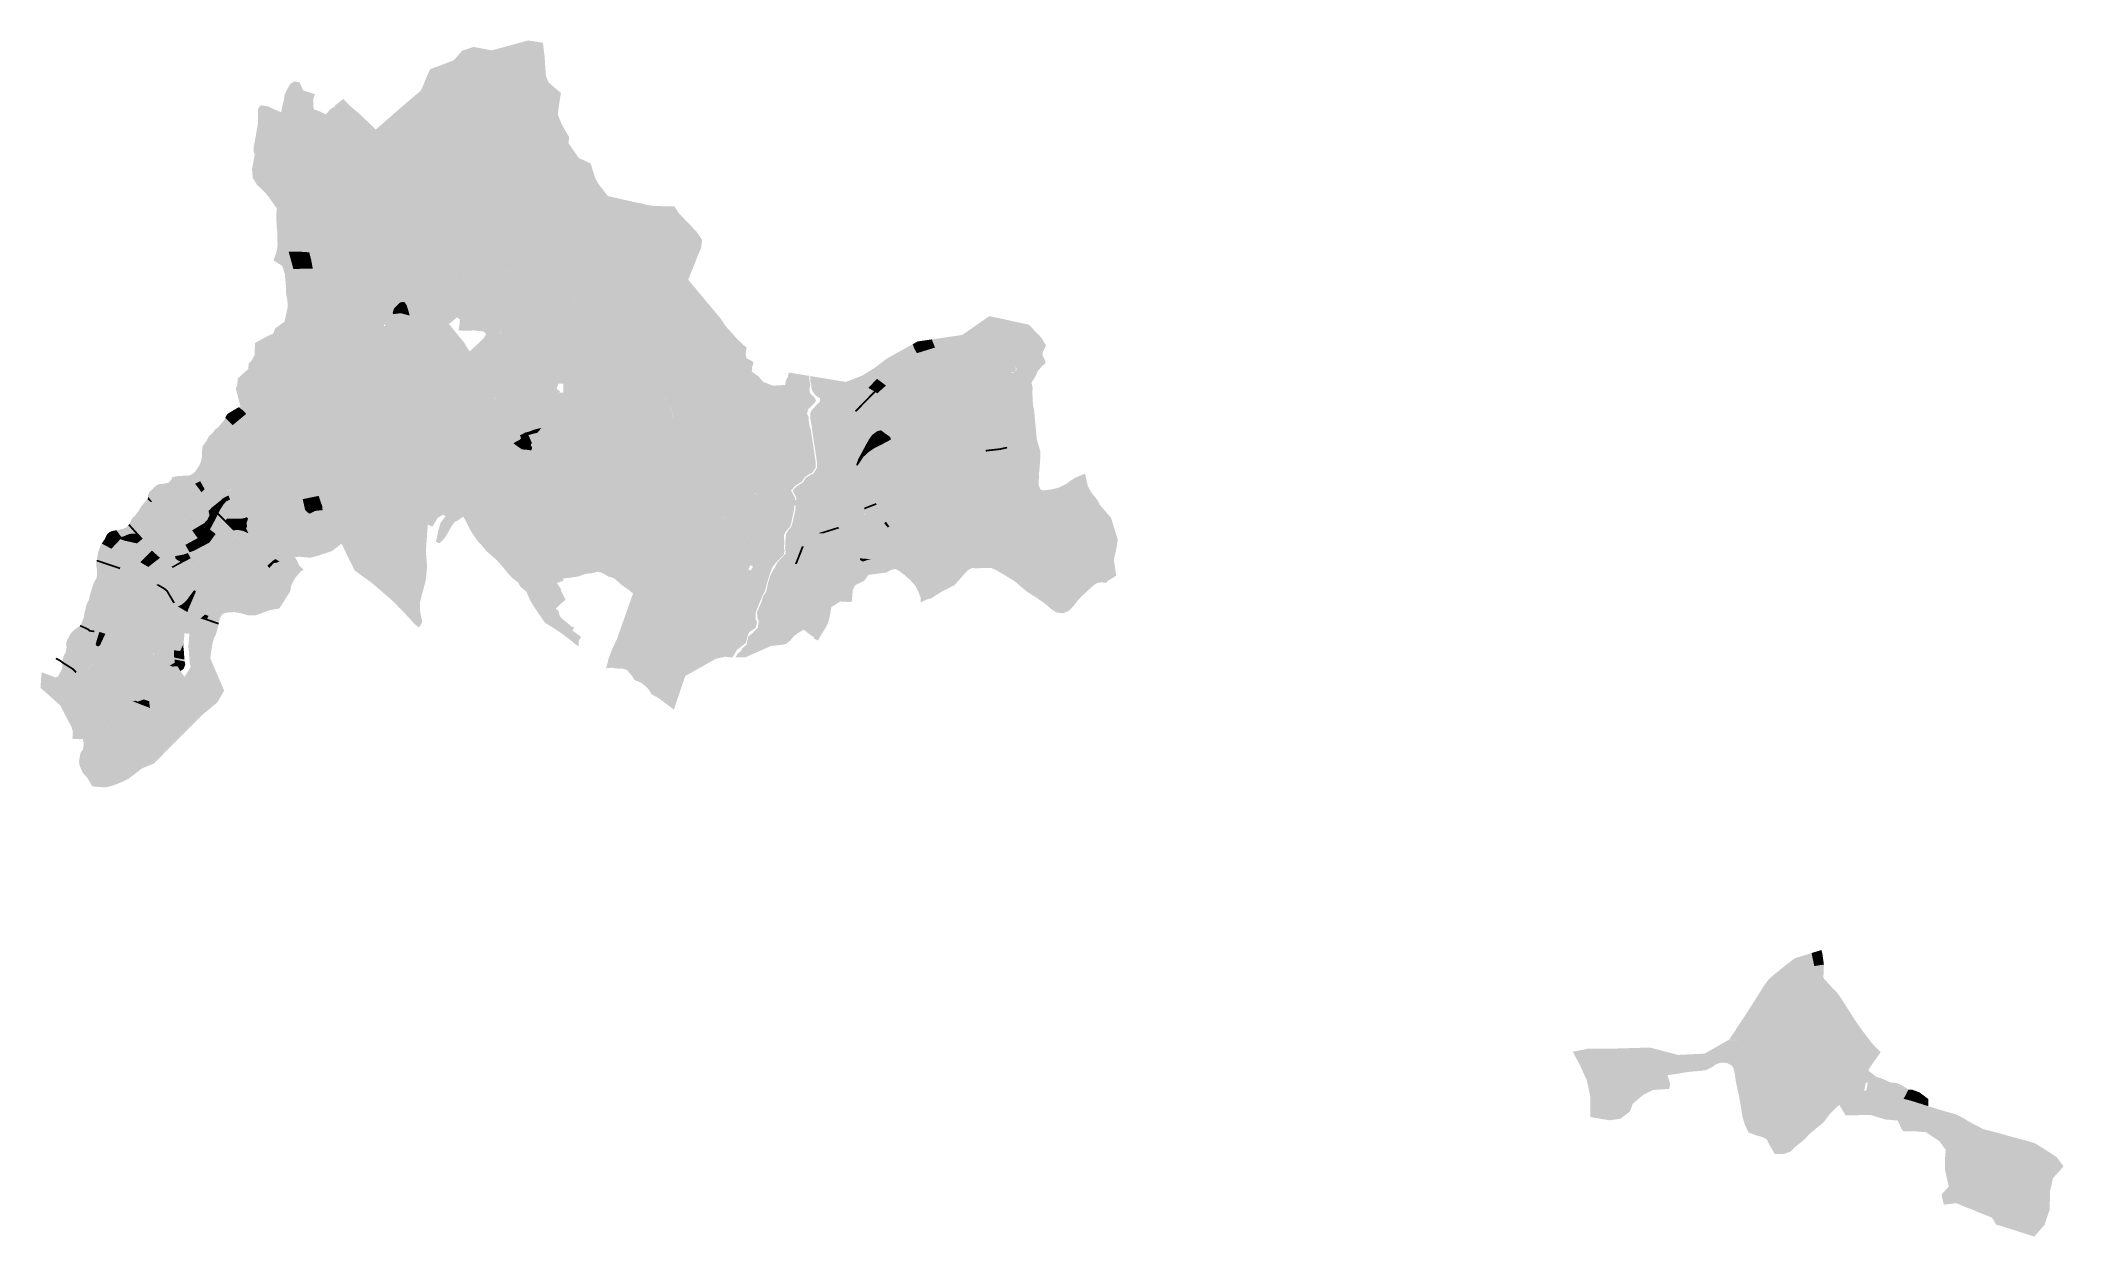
# Model space of a CAD drawing. Header units: inches. Extents: x 91.2304 to 91.2673, y 27.26 to 27.2818.
import ezdxf

# ---------------------------------------------------------------- set-up
doc = ezdxf.new("R2010")
doc.units = ezdxf.units.IN
doc.header["$MEASUREMENT"] = 0

msp = doc.modelspace()

# ---------------------------------------------------------------- hatches: boundary and pattern name
for points in [[(91.239585, 27.281804), (91.239616, 27.28156), (91.23964, 27.281199), (91.239687, 27.281083), (91.239827, 27.280961), (91.239914, 27.280887), (91.239883, 27.280694), (91.239856, 27.280488), (91.23955, 27.280618), (91.239509, 27.280618), (91.239461, 27.280605), (91.239369, 27.280593), (91.239318, 27.280569), (91.239242, 27.280551), (91.239167, 27.280551), (91.239137, 27.280539), (91.239076, 27.280528), (91.239, 27.280528), (91.238818, 27.280542), (91.238742, 27.280476), (91.238711, 27.280469), (91.238695, 27.280457), (91.23868, 27.28044), (91.238639, 27.280462), (91.238635, 27.280489), (91.238614, 27.280515), (91.2386, 27.280557), (91.238545, 27.280554), (91.238521, 27.28055), (91.238467, 27.280505), (91.23843, 27.2805), (91.238424, 27.280406), (91.238456, 27.280401), (91.238509, 27.2804), (91.238543, 27.280402), (91.238557, 27.280379), (91.238556, 27.28037), (91.238526, 27.280334), (91.238359, 27.280303), (91.238355, 27.280301), (91.238273, 27.280254), (91.238263, 27.280238), (91.238285, 27.280228), (91.238261, 27.280161), (91.238176, 27.280163), (91.238119, 27.280144), (91.238053, 27.280103), (91.238011, 27.280066), (91.237955, 27.280055), (91.237881, 27.280015), (91.237837, 27.280004), (91.237818, 27.279981), (91.237817, 27.279969), (91.237812, 27.279952), (91.237839, 27.279923), (91.237841, 27.27991), (91.237824, 27.279894), (91.237813, 27.279888), (91.237809, 27.279865), (91.237811, 27.279837), (91.237809, 27.279819), (91.237788, 27.279783), (91.237781, 27.279767), (91.237768, 27.279751), (91.237727, 27.279732), (91.237714, 27.279723), (91.237704, 27.279712), (91.23769, 27.279689), (91.237641, 27.279674), (91.237625, 27.279663), (91.237636, 27.279648), (91.237646, 27.27964), (91.237673, 27.279631), (91.237726, 27.279621), (91.237734, 27.279617), (91.237729, 27.27961), (91.237699, 27.279596), (91.237584, 27.279532), (91.237528, 27.279494), (91.237481, 27.279491), (91.237436, 27.279474), (91.237352, 27.279426), (91.237342, 27.279446), (91.237331, 27.279489), (91.237265, 27.279498), (91.237217, 27.279574), (91.237215, 27.279618), (91.23716, 27.279648), (91.237071, 27.279645), (91.236987, 27.279656), (91.236977, 27.279673), (91.236966, 27.279717), (91.23695, 27.279713), (91.236934, 27.27964), (91.2369, 27.279655), (91.236889, 27.279707), (91.236888, 27.279715), (91.236872, 27.279743), (91.236864, 27.27977), (91.236826, 27.279779), (91.236773, 27.279733), (91.236697, 27.279762), (91.236635, 27.279816), (91.236632, 27.279851), (91.236494, 27.279773), (91.236505, 27.279745), (91.236568, 27.279669), (91.236846, 27.279478), (91.236912, 27.279404), (91.236949, 27.279285), (91.23695, 27.279193), (91.237016, 27.279129), (91.237047, 27.279029), (91.236981, 27.279014), (91.23697, 27.279008), (91.236959, 27.279001), (91.236983, 27.278979), (91.236989, 27.278973), (91.236991, 27.278962), (91.236995, 27.27895), (91.237002, 27.27894), (91.237026, 27.278921), (91.237038, 27.278901), (91.237045, 27.278871), (91.237062, 27.278829), (91.237124, 27.278761), (91.237169, 27.278703), (91.237191, 27.278683), (91.237186, 27.278675), (91.237054, 27.278733), (91.237042, 27.278731), (91.237035, 27.278722), (91.237135, 27.278587), (91.237131, 27.278578), (91.237127, 27.27843), (91.237111, 27.278437), (91.237093, 27.278451), (91.237062, 27.278489), (91.236986, 27.278618), (91.236931, 27.27871), (91.23685, 27.27883), (91.23679, 27.278916), (91.236705, 27.27905), (91.236659, 27.279122), (91.236578, 27.279216), (91.236527, 27.279269), (91.23643, 27.279361), (91.236354, 27.279428), (91.236288, 27.279484), (91.236221, 27.279536), (91.236107, 27.279626), (91.236014, 27.279696), (91.235922, 27.279764), (91.235867, 27.279795), (91.235773, 27.279825), (91.235658, 27.279837), (91.235608, 27.279835), (91.235676, 27.279897), (91.235643, 27.279942), (91.235629, 27.27996), (91.235627, 27.279968), (91.235626, 27.279974), (91.235665, 27.279985), (91.235672, 27.279989), (91.235672, 27.280006), (91.235669, 27.28006), (91.235671, 27.280141), (91.235659, 27.280182), (91.235669, 27.280206), (91.235716, 27.280212), (91.235716, 27.280299), (91.235724, 27.280303), (91.235749, 27.280388), (91.235715, 27.28044), (91.235634, 27.280501), (91.23571, 27.280592), (91.235788, 27.280637), (91.235799, 27.280662), (91.235923, 27.28076), (91.235948, 27.280781), (91.23598, 27.280744), (91.236064, 27.28066), (91.236098, 27.280627), (91.236264, 27.280488), (91.236395, 27.280361), (91.23652, 27.280238), (91.236537, 27.280221), (91.236672, 27.280336), (91.236789, 27.280439), (91.236885, 27.280524), (91.23692, 27.280554), (91.237067, 27.280682), (91.237357, 27.280927), (91.237406, 27.281031), (91.237461, 27.281171), (91.237532, 27.281323), (91.237653, 27.281366), (91.23785, 27.281067), (91.238095, 27.281076), (91.238404, 27.281317), (91.238506, 27.281536), (91.238326, 27.281727), (91.238652, 27.281664), (91.238908, 27.281733), (91.239314, 27.281845), (91.239585, 27.281804)], [(91.238095, 27.281076), (91.23785, 27.281067), (91.237653, 27.281367), (91.23771, 27.281387), (91.237959, 27.281483), (91.238113, 27.281658), (91.238325, 27.281727), (91.238325, 27.281727), (91.238506, 27.281536), (91.238404, 27.281317), (91.238095, 27.281076)], [(91.235065, 27.280627), (91.235066, 27.280524), (91.235232, 27.280444), (91.235235, 27.280377), (91.235215, 27.280335), (91.235221, 27.280236), (91.235254, 27.280131), (91.235256, 27.279975), (91.235231, 27.279837), (91.23522, 27.279727), (91.235161, 27.279578), (91.235172, 27.279518), (91.235062, 27.279489), (91.23495, 27.279368), (91.234867, 27.279367), (91.234851, 27.279267), (91.234861, 27.279253), (91.234886, 27.279253), (91.234918, 27.279221), (91.234977, 27.279189), (91.235011, 27.279243), (91.235034, 27.279248), (91.235248, 27.279198), (91.235186, 27.279074), (91.235057, 27.279049), (91.235014, 27.279108), (91.234894, 27.27912), (91.234861, 27.279123), (91.234794, 27.279203), (91.234763, 27.279225), (91.234748, 27.279235), (91.234727, 27.279228), (91.234691, 27.279265), (91.234703, 27.279283), (91.234733, 27.279286), (91.234774, 27.279248), (91.234788, 27.279284), (91.234845, 27.279367), (91.23482, 27.279604), (91.234687, 27.279593), (91.234669, 27.27951), (91.234571, 27.279504), (91.234297, 27.279341), (91.234282, 27.279503), (91.234334, 27.279765), (91.234331, 27.279774), (91.234309, 27.279834), (91.234312, 27.279886), (91.234359, 27.280148), (91.234391, 27.28033), (91.234394, 27.280598), (91.234443, 27.280665), (91.234577, 27.280641), (91.23469, 27.280588), (91.234703, 27.280583), (91.234813, 27.280535), (91.23483, 27.280622), (91.234864, 27.280761), (91.234875, 27.280844), (91.234875, 27.280844), (91.234908, 27.280925), (91.234979, 27.281052), (91.235062, 27.2811), (91.235149, 27.281079), (91.23518, 27.281013), (91.235041, 27.280905), (91.235087, 27.280867), (91.235129, 27.280814), (91.23513, 27.28079), (91.235065, 27.280627)], [(91.235621, 27.2805), (91.23563, 27.280496), (91.235634, 27.280501), (91.235715, 27.28044), (91.235749, 27.280388), (91.235724, 27.280303), (91.235716, 27.280299), (91.235716, 27.280212), (91.235669, 27.280206), (91.235659, 27.280182), (91.235671, 27.280141), (91.235669, 27.28006), (91.235672, 27.280006), (91.235672, 27.279989), (91.235665, 27.279985), (91.235626, 27.279974), (91.235627, 27.279968), (91.235629, 27.27996), (91.235643, 27.279942), (91.235676, 27.279897), (91.235608, 27.279835), (91.23553, 27.279824), (91.235472, 27.279804), (91.235406, 27.279744), (91.235376, 27.279703), (91.235354, 27.279658), (91.235336, 27.27961), (91.235319, 27.279546), (91.235314, 27.279494), (91.235315, 27.279463), (91.235321, 27.279416), (91.235336, 27.279375), (91.235347, 27.279342), (91.23536, 27.279307), (91.23539, 27.279268), (91.235444, 27.279194), (91.23548, 27.279146), (91.235555, 27.279054), (91.235605, 27.278987), (91.235629, 27.278956), (91.235668, 27.278817), (91.235683, 27.27877), (91.235696, 27.278714), (91.23571, 27.278665), (91.235712, 27.278647), (91.235711, 27.27862), (91.235714, 27.27854), (91.235716, 27.2785), (91.235714, 27.278475), (91.235689, 27.278378), (91.235674, 27.278317), (91.235663, 27.278274), (91.235659, 27.278236), (91.235667, 27.27813), (91.235677, 27.278024), (91.235677, 27.278023), (91.235466, 27.278016), (91.23541, 27.278009), (91.235318, 27.278015), (91.235182, 27.278024), (91.234941, 27.278028), (91.234778, 27.278054), (91.234746, 27.278059), (91.234748, 27.278122), (91.234744, 27.278238), (91.234747, 27.278316), (91.234736, 27.278407), (91.234725, 27.278615), (91.234733, 27.278788), (91.234547, 27.279044), (91.234426, 27.279166), (91.234376, 27.279209), (91.234297, 27.279341), (91.234571, 27.279504), (91.234669, 27.27951), (91.234687, 27.279593), (91.23482, 27.279604), (91.234845, 27.279367), (91.234788, 27.279284), (91.234774, 27.279248), (91.234733, 27.279286), (91.234703, 27.279283), (91.234691, 27.279265), (91.234727, 27.279228), (91.234748, 27.279235), (91.234763, 27.279225), (91.234794, 27.279203), (91.234861, 27.279123), (91.234894, 27.27912), (91.235014, 27.279108), (91.235057, 27.279049), (91.235186, 27.279074), (91.235248, 27.279198), (91.235034, 27.279248), (91.235011, 27.279243), (91.234977, 27.279189), (91.234918, 27.279221), (91.234886, 27.279253), (91.234861, 27.279253), (91.234851, 27.279267), (91.234867, 27.279367), (91.23495, 27.279368), (91.235062, 27.279489), (91.235172, 27.279518), (91.235161, 27.279578), (91.23522, 27.279727), (91.235231, 27.279837), (91.235256, 27.279975), (91.235254, 27.280131), (91.235221, 27.280236), (91.235215, 27.280335), (91.235235, 27.280377), (91.235232, 27.280444), (91.235066, 27.280524), (91.235065, 27.280627), (91.23513, 27.28079), (91.235129, 27.280814), (91.235113, 27.280834), (91.235087, 27.280867), (91.235041, 27.280905), (91.23518, 27.281013), (91.235216, 27.280935), (91.235438, 27.280861), (91.23542, 27.280843), (91.2354, 27.28078), (91.2354, 27.280739), (91.235405, 27.280688), (91.2354, 27.280644), (91.235413, 27.280589), (91.235535, 27.280543), (91.235621, 27.2805)], [(91.23955, 27.280618), (91.239857, 27.280488), (91.239937, 27.280301), (91.240065, 27.28008), (91.240051, 27.279973), (91.24024, 27.279701), (91.240371, 27.279642), (91.240455, 27.279601), (91.240541, 27.279329), (91.240598, 27.27923), (91.24077, 27.279008), (91.240645, 27.278904), (91.24057, 27.278975), (91.240498, 27.279024), (91.240502, 27.279064), (91.240446, 27.279147), (91.240443, 27.279133), (91.240298, 27.279212), (91.240283, 27.279272), (91.240234, 27.279367), (91.2402, 27.279442), (91.240087, 27.279493), (91.239976, 27.279497), (91.239944, 27.279493), (91.239864, 27.279539), (91.239805, 27.279558), (91.239777, 27.27958), (91.23977, 27.279585), (91.23973, 27.279624), (91.23966, 27.279653), (91.239583, 27.279692), (91.239479, 27.279689), (91.239385, 27.279701), (91.239292, 27.279718), (91.239188, 27.279717), (91.23917, 27.279719), (91.239159, 27.279722), (91.239066, 27.279744), (91.238982, 27.279751), (91.238956, 27.279765), (91.238932, 27.279776), (91.238859, 27.279763), (91.238817, 27.279763), (91.238756, 27.279783), (91.238441, 27.27981), (91.237839, 27.279923), (91.237812, 27.279952), (91.237817, 27.279969), (91.237818, 27.279981), (91.237837, 27.280004), (91.237881, 27.280015), (91.237955, 27.280055), (91.238011, 27.280066), (91.238053, 27.280103), (91.238119, 27.280144), (91.238176, 27.280163), (91.238261, 27.280161), (91.238285, 27.280228), (91.238263, 27.280238), (91.238273, 27.280254), (91.238355, 27.280301), (91.238359, 27.280303), (91.238526, 27.280334), (91.238556, 27.28037), (91.238557, 27.280379), (91.238543, 27.280402), (91.238509, 27.2804), (91.238456, 27.280401), (91.238424, 27.280406), (91.23843, 27.2805), (91.238467, 27.280505), (91.238521, 27.28055), (91.238545, 27.280554), (91.2386, 27.280557), (91.238614, 27.280515), (91.238635, 27.280489), (91.238639, 27.280462), (91.23868, 27.28044), (91.238695, 27.280457), (91.238711, 27.280469), (91.238742, 27.280476), (91.238818, 27.280542), (91.239, 27.280528), (91.239076, 27.280528), (91.239137, 27.280539), (91.239167, 27.280551), (91.239242, 27.280551), (91.239318, 27.280569), (91.239369, 27.280593), (91.239461, 27.280605), (91.239509, 27.280618), (91.23955, 27.280618)], [(91.235867, 27.279401), (91.235966, 27.279317), (91.236086, 27.279231), (91.236169, 27.279158), (91.236186, 27.279133), (91.236262, 27.279024), (91.236331, 27.278915), (91.236413, 27.278829), (91.236493, 27.278659), (91.236353, 27.278616), (91.236278, 27.278625), (91.236201, 27.278647), (91.236143, 27.278663), (91.236092, 27.278684), (91.236023, 27.278736), (91.236001, 27.278778), (91.235946, 27.278836), (91.235889, 27.278913), (91.235847, 27.27897), (91.235786, 27.279029), (91.235753, 27.279081), (91.23571, 27.27911), (91.235698, 27.279139), (91.235673, 27.279175), (91.235656, 27.279207), (91.235628, 27.279231), (91.235567, 27.27928), (91.235546, 27.27931), (91.235507, 27.279351), (91.235486, 27.279388), (91.23543, 27.279378), (91.235422, 27.279399), (91.23541, 27.279434), (91.235406, 27.279468), (91.235405, 27.279492), (91.235409, 27.279533), (91.235424, 27.279588), (91.235439, 27.279629), (91.235456, 27.279665), (91.235477, 27.279693), (91.235523, 27.279735), (91.235553, 27.279745), (91.235617, 27.279754), (91.235655, 27.279756), (91.235663, 27.279665), (91.235697, 27.279631), (91.235721, 27.279611), (91.235729, 27.279611), (91.235741, 27.279606), (91.235747, 27.279604), (91.235771, 27.279585), (91.235792, 27.279562), (91.235816, 27.279554), (91.235821, 27.279549), (91.235822, 27.27954), (91.23582, 27.279513), (91.23583, 27.279483), (91.235852, 27.279464), (91.235873, 27.279455), (91.235874, 27.27944), (91.235861, 27.279421), (91.235859, 27.279416), (91.235867, 27.279401)], [(91.236852, 27.278669), (91.236906, 27.27858), (91.236985, 27.278446), (91.237026, 27.278396), (91.237061, 27.278368), (91.23712, 27.278344), (91.237127, 27.278158), (91.237073, 27.27811), (91.237139, 27.277724), (91.237119, 27.27758), (91.237106, 27.277581), (91.237092, 27.277584), (91.23708, 27.27759), (91.237069, 27.277597), (91.237059, 27.277606), (91.237051, 27.277616), (91.237045, 27.277627), (91.237018, 27.277694), (91.236851, 27.278063), (91.236796, 27.278209), (91.236748, 27.278328), (91.236688, 27.278418), (91.236624, 27.278484), (91.236538, 27.27854), (91.236427, 27.278575), (91.236261, 27.2786), (91.236172, 27.278613), (91.236121, 27.278629), (91.23606, 27.278654), (91.236018, 27.278675), (91.23598, 27.278704), (91.235943, 27.278739), (91.235867, 27.278815), (91.235783, 27.278904), (91.235735, 27.278959), (91.235681, 27.279032), (91.235629, 27.279101), (91.235555, 27.279192), (91.23552, 27.279239), (91.235465, 27.279313), (91.235443, 27.279343), (91.235434, 27.279366), (91.23543, 27.279378), (91.235486, 27.279388), (91.235507, 27.279351), (91.235546, 27.27931), (91.235567, 27.27928), (91.235628, 27.279231), (91.235656, 27.279207), (91.235673, 27.279175), (91.235698, 27.279139), (91.23571, 27.27911), (91.235753, 27.279081), (91.235786, 27.279029), (91.235847, 27.27897), (91.235889, 27.278913), (91.235946, 27.278836), (91.236001, 27.278778), (91.236023, 27.278736), (91.236092, 27.278684), (91.236143, 27.278663), (91.236201, 27.278647), (91.236278, 27.278625), (91.236353, 27.278616), (91.236493, 27.278659), (91.236413, 27.278829), (91.236331, 27.278915), (91.236262, 27.279024), (91.236186, 27.279133), (91.236169, 27.279158), (91.236086, 27.279231), (91.235966, 27.279317), (91.235867, 27.279401), (91.235859, 27.279416), (91.235861, 27.279421), (91.235874, 27.27944), (91.235873, 27.279455), (91.235852, 27.279464), (91.23583, 27.279483), (91.23582, 27.279513), (91.235822, 27.27954), (91.235821, 27.279549), (91.235816, 27.279554), (91.235792, 27.279562), (91.235771, 27.279585), (91.235745, 27.279605), (91.235729, 27.279611), (91.235721, 27.279611), (91.235697, 27.279631), (91.235663, 27.279665), (91.235655, 27.279756), (91.235752, 27.279746), (91.235827, 27.279722), (91.235868, 27.279698), (91.235956, 27.279633), (91.236047, 27.279564), (91.236161, 27.279475), (91.236226, 27.279424), (91.236291, 27.279369), (91.236365, 27.279304), (91.236459, 27.279215), (91.236507, 27.279165), (91.236583, 27.279076), (91.236626, 27.27901), (91.236712, 27.278875), (91.236772, 27.278788), (91.236852, 27.278669)], [(91.239751, 27.279443), (91.239643, 27.279412), (91.239548, 27.279427), (91.239473, 27.279442), (91.239457, 27.279407), (91.239569, 27.27935), (91.239667, 27.279328), (91.239816, 27.279315), (91.239946, 27.279288), (91.240011, 27.279261), (91.240072, 27.279174), (91.240213, 27.279027), (91.240223, 27.278939), (91.240255, 27.27888), (91.240334, 27.278826), (91.240378, 27.278805), (91.240419, 27.278744), (91.240465, 27.278707), (91.240488, 27.278658), (91.240472, 27.278569), (91.240449, 27.278551), (91.240443, 27.278532), (91.240459, 27.278497), (91.240487, 27.278459), (91.240496, 27.278423), (91.240506, 27.278379), (91.240516, 27.278352), (91.240517, 27.278339), (91.24059, 27.278308), (91.240669, 27.278211), (91.240662, 27.278104), (91.240443, 27.278152), (91.240191, 27.278161), (91.240413, 27.277987), (91.240535, 27.277811), (91.240397, 27.277779), (91.240224, 27.277813), (91.23994, 27.277815), (91.239672, 27.277936), (91.239574, 27.278002), (91.239631, 27.278049), (91.239657, 27.278071), (91.239656, 27.278095), (91.239337, 27.278099), (91.239158, 27.278087), (91.239132, 27.278034), (91.238991, 27.278006), (91.238757, 27.27798), (91.238644, 27.278026), (91.23856, 27.278036), (91.238412, 27.278038), (91.238254, 27.278016), (91.23818, 27.278), (91.238098, 27.277772), (91.238056, 27.277654), (91.237888, 27.277628), (91.237672, 27.277609), (91.237426, 27.277578), (91.237242, 27.277576), (91.237155, 27.277579), (91.237169, 27.277686), (91.237271, 27.277675), (91.237436, 27.277737), (91.237489, 27.277783), (91.23752, 27.277821), (91.237545, 27.277874), (91.23756, 27.277913), (91.237558, 27.277945), (91.23756, 27.277974), (91.237563, 27.278005), (91.237575, 27.278036), (91.237575, 27.278067), (91.237567, 27.278105), (91.237563, 27.278138), (91.237558, 27.27816), (91.237553, 27.278197), (91.237553, 27.278216), (91.237519, 27.27823), (91.237518, 27.278221), (91.237518, 27.278195), (91.237523, 27.278155), (91.237528, 27.278133), (91.237532, 27.2781), (91.23754, 27.278064), (91.23754, 27.278041), (91.237528, 27.278011), (91.237525, 27.277976), (91.237523, 27.277946), (91.237524, 27.277918), (91.237512, 27.277885), (91.237489, 27.277837), (91.237462, 27.277804), (91.237416, 27.277764), (91.237266, 27.277707), (91.237138, 27.277721), (91.237139, 27.277724), (91.237073, 27.27811), (91.237127, 27.278158), (91.23712, 27.278344), (91.23712, 27.278345), (91.237182, 27.278326), (91.23727, 27.278328), (91.237467, 27.278341), (91.237659, 27.278354), (91.237889, 27.278353), (91.238039, 27.278321), (91.238243, 27.278295), (91.23832, 27.278291), (91.238325, 27.278372), (91.238329, 27.278426), (91.238258, 27.27843), (91.238067, 27.278454), (91.237906, 27.278489), (91.237906, 27.278433), (91.237899, 27.278434), (91.237656, 27.278435), (91.23746, 27.278422), (91.237266, 27.278409), (91.237196, 27.278407), (91.237143, 27.278424), (91.237127, 27.27843), (91.237131, 27.278578), (91.237135, 27.278587), (91.237035, 27.278722), (91.237042, 27.278731), (91.237054, 27.278733), (91.237186, 27.278675), (91.237191, 27.278683), (91.237169, 27.278703), (91.237124, 27.278761), (91.237062, 27.278829), (91.237045, 27.278871), (91.237038, 27.278901), (91.237026, 27.278921), (91.237002, 27.27894), (91.236995, 27.27895), (91.236991, 27.278962), (91.236989, 27.278973), (91.236983, 27.278979), (91.236959, 27.279001), (91.23697, 27.279008), (91.236981, 27.279014), (91.237047, 27.279029), (91.237016, 27.279129), (91.23695, 27.279193), (91.236949, 27.279285), (91.236912, 27.279404), (91.236846, 27.279478), (91.236568, 27.279669), (91.236505, 27.279745), (91.236494, 27.279773), (91.236632, 27.279851), (91.236635, 27.279816), (91.236697, 27.279762), (91.236773, 27.279733), (91.236826, 27.279779), (91.236864, 27.27977), (91.236872, 27.279743), (91.236888, 27.279715), (91.236889, 27.279707), (91.2369, 27.279655), (91.236934, 27.27964), (91.23695, 27.279713), (91.236966, 27.279717), (91.236977, 27.279673), (91.236987, 27.279656), (91.237071, 27.279645), (91.23716, 27.279648), (91.237215, 27.279618), (91.237217, 27.279574), (91.237265, 27.279498), (91.237331, 27.279489), (91.237342, 27.279446), (91.237352, 27.279426), (91.237436, 27.279474), (91.237481, 27.279491), (91.237528, 27.279494), (91.237584, 27.279532), (91.237699, 27.279596), (91.237729, 27.27961), (91.237734, 27.279617), (91.237726, 27.279621), (91.237673, 27.279631), (91.237646, 27.27964), (91.237636, 27.279648), (91.237625, 27.279663), (91.237641, 27.279674), (91.23769, 27.279689), (91.237704, 27.279712), (91.237714, 27.279723), (91.237727, 27.279732), (91.237768, 27.279751), (91.237781, 27.279767), (91.237788, 27.279783), (91.237809, 27.279819), (91.237811, 27.279837), (91.237809, 27.279865), (91.237813, 27.279888), (91.237824, 27.279894), (91.237841, 27.27991), (91.237839, 27.279923), (91.238441, 27.27981), (91.238419, 27.279719), (91.238894, 27.279688), (91.239012, 27.279632), (91.239106, 27.279569), (91.239214, 27.279558), (91.239335, 27.279532), (91.239555, 27.279507), (91.239678, 27.279492), (91.239753, 27.279467), (91.239751, 27.279443)], [(91.238817, 27.279763), (91.238859, 27.279763), (91.238932, 27.279776), (91.238956, 27.279765), (91.238982, 27.279751), (91.239066, 27.279744), (91.239159, 27.279722), (91.23917, 27.279719), (91.239188, 27.279717), (91.239292, 27.279718), (91.239385, 27.279701), (91.239479, 27.279689), (91.239583, 27.279692), (91.23966, 27.279653), (91.23973, 27.279624), (91.23977, 27.279585), (91.239777, 27.27958), (91.239805, 27.279558), (91.239864, 27.279539), (91.239944, 27.279493), (91.239976, 27.279497), (91.240087, 27.279493), (91.2402, 27.279442), (91.240234, 27.279367), (91.240283, 27.279272), (91.240298, 27.279212), (91.240443, 27.279133), (91.240446, 27.279147), (91.240502, 27.279064), (91.240498, 27.279024), (91.24057, 27.278975), (91.240645, 27.278904), (91.24077, 27.279008), (91.240776, 27.279007), (91.240886, 27.278981), (91.241255, 27.278897), (91.24129, 27.27889), (91.241291, 27.278889), (91.241317, 27.278885), (91.24133, 27.27883), (91.241324, 27.278768), (91.24134, 27.278738), (91.24135, 27.278697), (91.241385, 27.278658), (91.241414, 27.2786), (91.241459, 27.278565), (91.241524, 27.278556), (91.241555, 27.278495), (91.241555, 27.278484), (91.241553, 27.278464), (91.241563, 27.27844), (91.241567, 27.278431), (91.24157, 27.278424), (91.241586, 27.278397), (91.2416, 27.278346), (91.2416, 27.278315), (91.241594, 27.27829), (91.241633, 27.278151), (91.241893, 27.278106), (91.242183, 27.278045), (91.242402, 27.277908), (91.242357, 27.277785), (91.242308, 27.277665), (91.242286, 27.277614), (91.242234, 27.277483), (91.242821, 27.27678), (91.242921, 27.27663), (91.242994, 27.276552), (91.243125, 27.276404), (91.24323, 27.276304), (91.243299, 27.276245), (91.243291, 27.276189), (91.243282, 27.276134), (91.243294, 27.276051), (91.243383, 27.276007), (91.243427, 27.275976), (91.243401, 27.275895), (91.243392, 27.275807), (91.243521, 27.275715), (91.243603, 27.275618), (91.24378, 27.275551), (91.244001, 27.275563), (91.244017, 27.275651), (91.24405, 27.27571), (91.244063, 27.275773), (91.244072, 27.275789), (91.244089, 27.275787), (91.244439, 27.275729), (91.244441, 27.275654), (91.244454, 27.275619), (91.244458, 27.275563), (91.244444, 27.275488), (91.244452, 27.275425), (91.244473, 27.275393), (91.244528, 27.275343), (91.244564, 27.275287), (91.244545, 27.275241), (91.244479, 27.275177), (91.244417, 27.275113), (91.244401, 27.275042), (91.244431, 27.274974), (91.244432, 27.274912), (91.244437, 27.274859), (91.244455, 27.27478), (91.244465, 27.274771), (91.244559, 27.274152), (91.24456, 27.274059), (91.244494, 27.273959), (91.244453, 27.273945), (91.244362, 27.273885), (91.244309, 27.273804), (91.244186, 27.273722), (91.244107, 27.27364), (91.244182, 27.273506), (91.244179, 27.273468), (91.24409, 27.27347), (91.243978, 27.273513), (91.243985, 27.273617), (91.24399, 27.273636), (91.244031, 27.27375), (91.244047, 27.273804), (91.244077, 27.273839), (91.244176, 27.273947), (91.244252, 27.273985), (91.244285, 27.274), (91.244288, 27.274036), (91.244279, 27.274056), (91.244238, 27.274071), (91.244226, 27.274074), (91.244174, 27.274168), (91.244122, 27.274287), (91.244098, 27.274343), (91.244098, 27.274378), (91.244077, 27.274403), (91.244045, 27.274429), (91.243903, 27.274548), (91.243879, 27.274572), (91.243865, 27.274596), (91.243857, 27.274611), (91.243853, 27.274621), (91.243849, 27.274629), (91.243846, 27.274647), (91.243841, 27.274677), (91.24384, 27.274751), (91.243842, 27.274819), (91.243841, 27.274897), (91.243859, 27.27494), (91.243903, 27.274976), (91.243936, 27.275003), (91.243969, 27.27503), (91.243995, 27.275097), (91.24399, 27.275144), (91.243929, 27.275175), (91.243881, 27.2752), (91.243847, 27.275218), (91.243773, 27.275256), (91.243535, 27.275304), (91.243465, 27.275381), (91.24343, 27.275437), (91.243333, 27.275585), (91.243202, 27.275687), (91.243011, 27.275822), (91.242956, 27.27587), (91.242753, 27.276051), (91.242771, 27.276078), (91.242706, 27.276152), (91.24273, 27.276209), (91.242755, 27.276232), (91.242982, 27.276153), (91.243044, 27.27617), (91.243012, 27.276254), (91.242884, 27.276386), (91.242806, 27.276506), (91.242746, 27.276594), (91.242706, 27.276693), (91.242658, 27.276758), (91.242533, 27.276846), (91.242509, 27.276888), (91.242255, 27.277218), (91.242103, 27.277393), (91.241961, 27.277419), (91.24174, 27.277441), (91.241614, 27.277392), (91.241639, 27.277293), (91.241786, 27.277183), (91.2421, 27.277072), (91.242216, 27.276896), (91.242239, 27.276869), (91.242171, 27.27681), (91.241932, 27.276783), (91.24174, 27.276797), (91.241658, 27.276881), (91.24145, 27.277009), (91.241149, 27.277176), (91.241088, 27.277154), (91.240894, 27.277285), (91.240829, 27.277402), (91.240715, 27.277453), (91.240548, 27.277432), (91.240289, 27.277477), (91.240047, 27.277534), (91.239873, 27.277553), (91.239785, 27.277572), (91.239715, 27.277554), (91.239768, 27.277499), (91.239835, 27.277409), (91.239828, 27.277383), (91.239742, 27.277416), (91.239595, 27.277468), (91.239492, 27.27752), (91.239361, 27.277594), (91.23926, 27.277634), (91.239167, 27.27767), (91.239014, 27.2777), (91.238864, 27.277721), (91.238694, 27.27774), (91.238566, 27.277732), (91.238472, 27.277724), (91.23831, 27.277692), (91.238056, 27.277654), (91.238098, 27.277772), (91.23818, 27.278), (91.238254, 27.278016), (91.238412, 27.278038), (91.23856, 27.278036), (91.238644, 27.278026), (91.238757, 27.27798), (91.238991, 27.278006), (91.239132, 27.278034), (91.239158, 27.278087), (91.239337, 27.278099), (91.239656, 27.278095), (91.239657, 27.278071), (91.239631, 27.278049), (91.239574, 27.278002), (91.239672, 27.277936), (91.23994, 27.277815), (91.240224, 27.277813), (91.240397, 27.277779), (91.240535, 27.277811), (91.240413, 27.277987), (91.240191, 27.278161), (91.240443, 27.278152), (91.240662, 27.278104), (91.240669, 27.278211), (91.24059, 27.278308), (91.240517, 27.278339), (91.240516, 27.278352), (91.240506, 27.278379), (91.240496, 27.278423), (91.240487, 27.278459), (91.240459, 27.278497), (91.240443, 27.278532), (91.240449, 27.278551), (91.240472, 27.278569), (91.240488, 27.278658), (91.240465, 27.278707), (91.240419, 27.278744), (91.240378, 27.278805), (91.240334, 27.278826), (91.240255, 27.27888), (91.240223, 27.278939), (91.240213, 27.279027), (91.240072, 27.279174), (91.240011, 27.279261), (91.239946, 27.279288), (91.239816, 27.279315), (91.239667, 27.279328), (91.239569, 27.27935), (91.239457, 27.279407), (91.239473, 27.279442), (91.239548, 27.279427), (91.239643, 27.279412), (91.239751, 27.279443), (91.239753, 27.279467), (91.239678, 27.279492), (91.239555, 27.279507), (91.239335, 27.279532), (91.239214, 27.279558), (91.239106, 27.279569), (91.239012, 27.279632), (91.238894, 27.279688), (91.238419, 27.279719), (91.238441, 27.27981), (91.238756, 27.279783), (91.238817, 27.279763)], [(91.242467, 27.278054), (91.242402, 27.277908), (91.242183, 27.278045), (91.241893, 27.278106), (91.241633, 27.278151), (91.241594, 27.27829), (91.2416, 27.278315), (91.2416, 27.278346), (91.241586, 27.278397), (91.24157, 27.278424), (91.241567, 27.278431), (91.241563, 27.27844), (91.241553, 27.278464), (91.241555, 27.278484), (91.241555, 27.278495), (91.241524, 27.278556), (91.241459, 27.278565), (91.241414, 27.2786), (91.241385, 27.278658), (91.24135, 27.278697), (91.24134, 27.278738), (91.241324, 27.278768), (91.24133, 27.27883), (91.241317, 27.278885), (91.24139, 27.278874), (91.241481, 27.278845), (91.241638, 27.278825), (91.241813, 27.278823), (91.241981, 27.278822), (91.24202, 27.278764), (91.242056, 27.278708), (91.242084, 27.278672), (91.242397, 27.278347), (91.242489, 27.278209), (91.242467, 27.278054)], [(91.236711, 27.278182), (91.236765, 27.278035), (91.236933, 27.277664), (91.236962, 27.277594), (91.236965, 27.277582), (91.236967, 27.277571), (91.236966, 27.277559), (91.236963, 27.277541), (91.236923, 27.277502), (91.236827, 27.277422), (91.236765, 27.277364), (91.236706, 27.277291), (91.236693, 27.27732), (91.236614, 27.277287), (91.236352, 27.277231), (91.236284, 27.277229), (91.236216, 27.27722), (91.23613, 27.277212), (91.236064, 27.277203), (91.236041, 27.277166), (91.236015, 27.27711), (91.235975, 27.277054), (91.235936, 27.277046), (91.235879, 27.277065), (91.235885, 27.277107), (91.235904, 27.277145), (91.235894, 27.277235), (91.235913, 27.277347), (91.235909, 27.277454), (91.235928, 27.277475), (91.235927, 27.277509), (91.235986, 27.277533), (91.235957, 27.277585), (91.235937, 27.277641), (91.235935, 27.277759), (91.235876, 27.277684), (91.235867, 27.27769), (91.235861, 27.277716), (91.235862, 27.27774), (91.235856, 27.277769), (91.235853, 27.277795), (91.235843, 27.277825), (91.235832, 27.277872), (91.235808, 27.277897), (91.235793, 27.277929), (91.235797, 27.277956), (91.235832, 27.27795), (91.235866, 27.278055), (91.23589, 27.278167), (91.23585, 27.278168), (91.235758, 27.278133), (91.235758, 27.278136), (91.23575, 27.278235), (91.235753, 27.278261), (91.235762, 27.2783), (91.235777, 27.27836), (91.235804, 27.278463), (91.235807, 27.2785), (91.235805, 27.278543), (91.235802, 27.27862), (91.235803, 27.278649), (91.2358, 27.278679), (91.235788, 27.27872), (91.235787, 27.278723), (91.235787, 27.278726), (91.235787, 27.27873), (91.235788, 27.278732), (91.23579, 27.278735), (91.235792, 27.278738), (91.235794, 27.27874), (91.235797, 27.278742), (91.2358, 27.278743), (91.235804, 27.278744), (91.235807, 27.278744), (91.23581, 27.278744), (91.235814, 27.278743), (91.235817, 27.278742), (91.23582, 27.27874), (91.235822, 27.278738), (91.235876, 27.278684), (91.235917, 27.278645), (91.235966, 27.278608), (91.236018, 27.278582), (91.236088, 27.278554), (91.236149, 27.278534), (91.236246, 27.27852), (91.236404, 27.278496), (91.236496, 27.278468), (91.236562, 27.278424), (91.236614, 27.278371), (91.236665, 27.278293), (91.236711, 27.278182)], [(91.235866, 27.278055), (91.235832, 27.27795), (91.235797, 27.277956), (91.235793, 27.277929), (91.235808, 27.277897), (91.235832, 27.277872), (91.235843, 27.277825), (91.235853, 27.277795), (91.235856, 27.277769), (91.235862, 27.27774), (91.235861, 27.277716), (91.235867, 27.27769), (91.235876, 27.277684), (91.235935, 27.277759), (91.235937, 27.277641), (91.235957, 27.277585), (91.235986, 27.277533), (91.235927, 27.277509), (91.235928, 27.277475), (91.235909, 27.277454), (91.235913, 27.277347), (91.235894, 27.277235), (91.235904, 27.277145), (91.235885, 27.277107), (91.235879, 27.277065), (91.235936, 27.277046), (91.235975, 27.277054), (91.236015, 27.27711), (91.236041, 27.277166), (91.236064, 27.277203), (91.23613, 27.277212), (91.236216, 27.27722), (91.236216, 27.277193), (91.236145, 27.277185), (91.23607, 27.277166), (91.236056, 27.277125), (91.236031, 27.277042), (91.236011, 27.277006), (91.236039, 27.276929), (91.236064, 27.276888), (91.236109, 27.276845), (91.236195, 27.276841), (91.236236, 27.276855), (91.236293, 27.276727), (91.236296, 27.276715), (91.236296, 27.276711), (91.236416, 27.276796), (91.236426, 27.276726), (91.236467, 27.27667), (91.236472, 27.276661), (91.236477, 27.27665), (91.236479, 27.276639), (91.236479, 27.276628), (91.236478, 27.276617), (91.236475, 27.276606), (91.236463, 27.276579), (91.236454, 27.276384), (91.236455, 27.276043), (91.236453, 27.275821), (91.236483, 27.275651), (91.236533, 27.275571), (91.236642, 27.275472), (91.236732, 27.275386), (91.236781, 27.27533), (91.236832, 27.275243), (91.23686, 27.275152), (91.236847, 27.275078), (91.236825, 27.275005), (91.236753, 27.274915), (91.236668, 27.274824), (91.236587, 27.274661), (91.23652, 27.274454), (91.236406, 27.274131), (91.236318, 27.273905), (91.236224, 27.273743), (91.236128, 27.273612), (91.236002, 27.273482), (91.235863, 27.273372), (91.235742, 27.27326), (91.235575, 27.273142), (91.235483, 27.27308), (91.235399, 27.273053), (91.235258, 27.27302), (91.235078, 27.272972), (91.234957, 27.272934), (91.23478, 27.272887), (91.234681, 27.272864), (91.23456, 27.272835), (91.234505, 27.272825), (91.234506, 27.272826), (91.234626, 27.272874), (91.23478, 27.27293), (91.234934, 27.273023), (91.234984, 27.27307), (91.235076, 27.273104), (91.235182, 27.273143), (91.235273, 27.273188), (91.23543, 27.273266), (91.235568, 27.273281), (91.235567, 27.273339), (91.235686, 27.273415), (91.235693, 27.273389), (91.235982, 27.273569), (91.236074, 27.273851), (91.236059, 27.274003), (91.236063, 27.274144), (91.236051, 27.27416), (91.236034, 27.274162), (91.236014, 27.274167), (91.235962, 27.274187), (91.235926, 27.274177), (91.235902, 27.274174), (91.235834, 27.274208), (91.235783, 27.2743), (91.235694, 27.274376), (91.23572, 27.274445), (91.235781, 27.274585), (91.235813, 27.274656), (91.235831, 27.274738), (91.235827, 27.274805), (91.235806, 27.274862), (91.235833, 27.27487), (91.235842, 27.274943), (91.235918, 27.274979), (91.235976, 27.274906), (91.235963, 27.274813), (91.236031, 27.274718), (91.236087, 27.274702), (91.23617, 27.274796), (91.236222, 27.274806), (91.236285, 27.274788), (91.236396, 27.274937), (91.236491, 27.274961), (91.236503, 27.275064), (91.236481, 27.275156), (91.236397, 27.275205), (91.236349, 27.275246), (91.23634, 27.275283), (91.236312, 27.275317), (91.236269, 27.275358), (91.236223, 27.2754), (91.236144, 27.275475), (91.236132, 27.2755), (91.236125, 27.275521), (91.236125, 27.275536), (91.236129, 27.275555), (91.236142, 27.275596), (91.236164, 27.275669), (91.23619, 27.275752), (91.236202, 27.275815), (91.236197, 27.275957), (91.236187, 27.276095), (91.236185, 27.276117), (91.236182, 27.276137), (91.236158, 27.276221), (91.236125, 27.276321), (91.23605, 27.276557), (91.236037, 27.276598), (91.236025, 27.276638), (91.236006, 27.276669), (91.235965, 27.276725), (91.235915, 27.276793), (91.235875, 27.276861), (91.235827, 27.276956), (91.235807, 27.277009), (91.235793, 27.277067), (91.235783, 27.277136), (91.235775, 27.27725), (91.235769, 27.277391), (91.235779, 27.277666), (91.235776, 27.277823), (91.235768, 27.278029), (91.235758, 27.278133), (91.23585, 27.278168), (91.23589, 27.278167), (91.235866, 27.278055)], [(91.237436, 27.277737), (91.237271, 27.277675), (91.237169, 27.277686), (91.237155, 27.277579), (91.237119, 27.27758), (91.237138, 27.277721), (91.237266, 27.277707), (91.237416, 27.277764), (91.237462, 27.277804), (91.237489, 27.277837), (91.237512, 27.277885), (91.237524, 27.277918), (91.237523, 27.277946), (91.237525, 27.277976), (91.237528, 27.278011), (91.23754, 27.278041), (91.23754, 27.278064), (91.237532, 27.2781), (91.237528, 27.278133), (91.237523, 27.278155), (91.237518, 27.278195), (91.237518, 27.278221), (91.237519, 27.27823), (91.237553, 27.278216), (91.237553, 27.278197), (91.237558, 27.27816), (91.237563, 27.278138), (91.237567, 27.278105), (91.237575, 27.278067), (91.237575, 27.278036), (91.237563, 27.278005), (91.23756, 27.277974), (91.237558, 27.277945), (91.23756, 27.277913), (91.237545, 27.277874), (91.23752, 27.277821), (91.237489, 27.277783), (91.237436, 27.277737)], [(91.23495, 27.277996), (91.235037, 27.277678), (91.235388, 27.277687), (91.235388, 27.277698), (91.235363, 27.277838), (91.235326, 27.277983), (91.235412, 27.277977), (91.235469, 27.277985), (91.235678, 27.277992), (91.235685, 27.277821), (91.235688, 27.277666), (91.235678, 27.277402), (91.235651, 27.277403), (91.235425, 27.277409), (91.235203, 27.277415), (91.23495, 27.277416), (91.234898, 27.277425), (91.234889, 27.277495), (91.234883, 27.277579), (91.234836, 27.277732), (91.234676, 27.277837), (91.2347, 27.277909), (91.234727, 27.277983), (91.234738, 27.278028), (91.234772, 27.278023), (91.234937, 27.277996), (91.23495, 27.277996)], [(91.235318, 27.278015), (91.23541, 27.278009), (91.235466, 27.278016), (91.235677, 27.278023), (91.235678, 27.277992), (91.235469, 27.277985), (91.235412, 27.277977), (91.235326, 27.277983), (91.235315, 27.277983), (91.23518, 27.277992), (91.23495, 27.277996), (91.234937, 27.277996), (91.234772, 27.278023), (91.234738, 27.278028), (91.234746, 27.278059), (91.234778, 27.278054), (91.234941, 27.278028), (91.235182, 27.278024), (91.235318, 27.278015)], [(91.235388, 27.277687), (91.235037, 27.277678), (91.23495, 27.277996), (91.23518, 27.277992), (91.235315, 27.277983), (91.235326, 27.277983), (91.235363, 27.277838), (91.235388, 27.277698), (91.235388, 27.277687)], [(91.235678, 27.277391), (91.235679, 27.27737), (91.23565, 27.277371), (91.235424, 27.277377), (91.235202, 27.277384), (91.234947, 27.277384), (91.234899, 27.277392), (91.234898, 27.277425), (91.23495, 27.277416), (91.235203, 27.277415), (91.235425, 27.277409), (91.235651, 27.277403), (91.235678, 27.277402), (91.235678, 27.277391)], [(91.23565, 27.277371), (91.235677, 27.27737), (91.235679, 27.27737), (91.235684, 27.277245), (91.235693, 27.277128), (91.235704, 27.277054), (91.235719, 27.276988), (91.23572, 27.276984), (91.235708, 27.276978), (91.235613, 27.277069), (91.235464, 27.277116), (91.235442, 27.27717), (91.235373, 27.277149), (91.235343, 27.277115), (91.235304, 27.27712), (91.235245, 27.277203), (91.235163, 27.27726), (91.234901, 27.277315), (91.234901, 27.277322), (91.234899, 27.277392), (91.234947, 27.277384), (91.235202, 27.277384), (91.235424, 27.277377), (91.23565, 27.277371)], [(91.23749, 27.277084), (91.237561, 27.276978), (91.237764, 27.276671), (91.237877, 27.276532), (91.238063, 27.276272), (91.238136, 27.276176), (91.238133, 27.276173), (91.238136, 27.276169), (91.238139, 27.276172), (91.238162, 27.276143), (91.238257, 27.275992), (91.238264, 27.27596), (91.238235, 27.275966), (91.238104, 27.276011), (91.237963, 27.276095), (91.237799, 27.276242), (91.237623, 27.276419), (91.23743, 27.276572), (91.237281, 27.276716), (91.237159, 27.276828), (91.237104, 27.277014), (91.237059, 27.277078), (91.236986, 27.277071), (91.236871, 27.27696), (91.236848, 27.27688), (91.236854, 27.276854), (91.236718, 27.276799), (91.236613, 27.276749), (91.236614, 27.276749), (91.236602, 27.276744), (91.236588, 27.27674), (91.236575, 27.276738), (91.236561, 27.276738), (91.236547, 27.276741), (91.236534, 27.276745), (91.236523, 27.276751), (91.236512, 27.276759), (91.236508, 27.276793), (91.236514, 27.276819), (91.236554, 27.27693), (91.236597, 27.277007), (91.236652, 27.277078), (91.236763, 27.277222), (91.236835, 27.277312), (91.236891, 27.277365), (91.236987, 27.277444), (91.23702, 27.277476), (91.23703, 27.277485), (91.237042, 27.277491), (91.237055, 27.277496), (91.237069, 27.277499), (91.237083, 27.2775), (91.237106, 27.277499), (91.237263, 27.277398), (91.23733, 27.277353), (91.237384, 27.277301), (91.237432, 27.277211), (91.237455, 27.277146), (91.23749, 27.277084)], [(91.238091, 27.277121), (91.238071, 27.276762), (91.238016, 27.276795), (91.237902, 27.276694), (91.237868, 27.27668), (91.23784, 27.276715), (91.237651, 27.27703), (91.237593, 27.277124), (91.237558, 27.277181), (91.237516, 27.277241), (91.23746, 27.277347), (91.237395, 27.277409), (91.237339, 27.27746), (91.237303, 27.277495), (91.237432, 27.277497), (91.237683, 27.277528), (91.2379, 27.277548), (91.238163, 27.277587), (91.238139, 27.277551), (91.238131, 27.277499), (91.238121, 27.277311), (91.238091, 27.277121)], [(91.238518, 27.27669), (91.238505, 27.276539), (91.238429, 27.276546), (91.238338, 27.276558), (91.238313, 27.276562), (91.238308, 27.276561), (91.238283, 27.276555), (91.238209, 27.27655), (91.238158, 27.276552), (91.238083, 27.276552), (91.238049, 27.276561), (91.238068, 27.276698), (91.238071, 27.276762), (91.238091, 27.277121), (91.238121, 27.277311), (91.238131, 27.277499), (91.238139, 27.277551), (91.238163, 27.277587), (91.238327, 27.277612), (91.238486, 27.277644), (91.238573, 27.277651), (91.238691, 27.277658), (91.238765, 27.27765), (91.238778, 27.277593), (91.23864, 27.277518), (91.238613, 27.277463), (91.238582, 27.277423), (91.238575, 27.277369), (91.238563, 27.277251), (91.23856, 27.277198), (91.238559, 27.277102), (91.23854, 27.276961), (91.238533, 27.276863), (91.238518, 27.27669)], [(91.238885, 27.277558), (91.238993, 27.277548), (91.239078, 27.277558), (91.239198, 27.277525), (91.239319, 27.277456), (91.239492, 27.277357), (91.239542, 27.277331), (91.239574, 27.277388), (91.239707, 27.277341), (91.239914, 27.277261), (91.240098, 27.277166), (91.240167, 27.27713), (91.240114, 27.277035), (91.239952, 27.276858), (91.239821, 27.276966), (91.239719, 27.277033), (91.239588, 27.277115), (91.239464, 27.277157), (91.239314, 27.277167), (91.239175, 27.27712), (91.239018, 27.277027), (91.238906, 27.276866), (91.238846, 27.276734), (91.238831, 27.276624), (91.238812, 27.276519), (91.23881, 27.276485), (91.238799, 27.276413), (91.238781, 27.276246), (91.238754, 27.276181), (91.238644, 27.276041), (91.238582, 27.275993), (91.2385, 27.275953), (91.238385, 27.276032), (91.238373, 27.276043), (91.238252, 27.276178), (91.238407, 27.27632), (91.238423, 27.276335), (91.238501, 27.276413), (91.238552, 27.276487), (91.23857, 27.27668), (91.238585, 27.276826), (91.238598, 27.277061), (91.238621, 27.277231), (91.23864, 27.277338), (91.238725, 27.277514), (91.238753, 27.277532), (91.238793, 27.277516), (91.238864, 27.277516), (91.238868, 27.277526), (91.23887, 27.277532), (91.238875, 27.277537), (91.238871, 27.277539), (91.238875, 27.277544), (91.238885, 27.277558)], [(91.238875, 27.277537), (91.23887, 27.277532), (91.238868, 27.277526), (91.238864, 27.277516), (91.238793, 27.277516), (91.238753, 27.277532), (91.238725, 27.277514), (91.23864, 27.277338), (91.238621, 27.277231), (91.238598, 27.277061), (91.238585, 27.276826), (91.23857, 27.27668), (91.238552, 27.276487), (91.238505, 27.276539), (91.238518, 27.27669), (91.238533, 27.276863), (91.23854, 27.276961), (91.238559, 27.277102), (91.23856, 27.277198), (91.238563, 27.277251), (91.238575, 27.277369), (91.238582, 27.277423), (91.238613, 27.277463), (91.23864, 27.277518), (91.238778, 27.277593), (91.238765, 27.27765), (91.238851, 27.277641), (91.238924, 27.27763), (91.238885, 27.277558), (91.238875, 27.277544), (91.238871, 27.277539), (91.238875, 27.277537)], [(91.239223, 27.277559), (91.239318, 27.277522), (91.239445, 27.27745), (91.239556, 27.277395), (91.239574, 27.277388), (91.239542, 27.277331), (91.239492, 27.277357), (91.239319, 27.277456), (91.239198, 27.277525), (91.239078, 27.277558), (91.238993, 27.277548), (91.238885, 27.277558), (91.238924, 27.27763), (91.238997, 27.27762), (91.239139, 27.277592), (91.239223, 27.277559)], [(91.240289, 27.277477), (91.240548, 27.277432), (91.240715, 27.277453), (91.240829, 27.277402), (91.240894, 27.277285), (91.241088, 27.277154), (91.241149, 27.277176), (91.24145, 27.277009), (91.241658, 27.276881), (91.241742, 27.276795), (91.241279, 27.276434), (91.241204, 27.276533), (91.241103, 27.276661), (91.241, 27.276754), (91.2409, 27.276832), (91.240684, 27.276955), (91.240542, 27.277033), (91.240302, 27.277154), (91.240143, 27.277236), (91.239956, 27.277333), (91.239828, 27.277383), (91.239835, 27.277409), (91.239768, 27.277499), (91.239715, 27.277554), (91.239785, 27.277572), (91.239873, 27.277553), (91.240047, 27.277534), (91.240289, 27.277477)], [(91.243012, 27.276254), (91.243044, 27.27617), (91.242982, 27.276153), (91.242755, 27.276232), (91.24273, 27.276209), (91.242609, 27.276271), (91.24241, 27.276512), (91.242462, 27.276577), (91.242357, 27.276677), (91.242276, 27.276786), (91.242261, 27.276844), (91.242216, 27.276896), (91.2421, 27.277072), (91.241786, 27.277183), (91.241639, 27.277293), (91.241614, 27.277392), (91.24174, 27.277441), (91.241961, 27.277419), (91.242103, 27.277393), (91.242255, 27.277218), (91.242509, 27.276888), (91.242533, 27.276846), (91.242658, 27.276758), (91.242706, 27.276693), (91.242746, 27.276594), (91.242806, 27.276506), (91.242884, 27.276386), (91.243012, 27.276254)], [(91.235304, 27.27712), (91.235343, 27.277115), (91.235373, 27.277149), (91.235442, 27.27717), (91.235464, 27.277116), (91.235613, 27.277069), (91.235708, 27.276978), (91.23572, 27.276984), (91.235742, 27.276926), (91.235793, 27.276826), (91.235837, 27.276751), (91.235889, 27.27668), (91.235928, 27.276628), (91.23594, 27.276607), (91.235949, 27.276577), (91.235962, 27.276535), (91.236037, 27.276298), (91.236071, 27.276199), (91.236093, 27.276122), (91.236095, 27.276108), (91.236097, 27.276088), (91.236106, 27.275953), (91.23611, 27.275821), (91.236101, 27.27577), (91.236076, 27.27569), (91.236054, 27.275617), (91.236041, 27.275574), (91.236034, 27.275545), (91.236034, 27.275509), (91.236046, 27.275472), (91.236068, 27.27543), (91.236144, 27.275356), (91.236144, 27.275356), (91.236145, 27.275356), (91.236145, 27.275356), (91.236145, 27.275355), (91.236145, 27.275355), (91.236145, 27.275355), (91.236145, 27.275355), (91.236145, 27.275355), (91.236145, 27.275355), (91.236145, 27.275354), (91.236145, 27.275354), (91.236145, 27.275354), (91.236144, 27.275354), (91.236144, 27.275354), (91.236144, 27.275354), (91.236144, 27.275354), (91.236118, 27.275371), (91.236052, 27.275407), (91.235999, 27.27543), (91.235981, 27.275443), (91.235966, 27.275463), (91.235951, 27.275494), (91.235946, 27.275536), (91.235948, 27.275569), (91.23595, 27.275619), (91.235948, 27.275664), (91.235932, 27.275724), (91.235892, 27.275787), (91.235837, 27.275849), (91.235788, 27.275901), (91.235755, 27.275941), (91.235706, 27.276012), (91.235685, 27.276051), (91.23566, 27.27611), (91.235647, 27.276153), (91.235642, 27.276213), (91.235634, 27.276293), (91.235625, 27.276326), (91.235605, 27.276369), (91.235566, 27.276408), (91.235536, 27.276431), (91.235484, 27.276465), (91.235409, 27.276513), (91.235354, 27.27655), (91.235283, 27.276595), (91.235246, 27.27662), (91.235216, 27.276654), (91.235175, 27.276708), (91.235149, 27.276758), (91.235119, 27.276858), (91.235098, 27.276903), (91.235071, 27.276937), (91.235031, 27.27695), (91.234985, 27.276946), (91.234945, 27.276919), (91.234926, 27.27688), (91.234919, 27.276835), (91.234926, 27.276744), (91.234939, 27.276662), (91.234979, 27.276552), (91.235025, 27.276476), (91.235081, 27.276387), (91.23513, 27.276304), (91.235143, 27.276272), (91.23515, 27.276253), (91.235163, 27.276142), (91.23517, 27.276072), (91.235173, 27.276027), (91.235178, 27.275988), (91.235205, 27.275916), (91.235222, 27.275847), (91.235243, 27.275771), (91.235102, 27.276041), (91.235049, 27.276151), (91.234976, 27.276279), (91.2349, 27.276357), (91.234813, 27.276432), (91.234749, 27.276507), (91.234691, 27.276557), (91.234707, 27.276597), (91.234875, 27.276717), (91.234937, 27.277007), (91.234925, 27.277126), (91.234906, 27.27721), (91.234901, 27.277315), (91.235163, 27.27726), (91.235245, 27.277203), (91.235304, 27.27712)], [(91.236469, 27.276961), (91.236425, 27.27684), (91.236416, 27.276796), (91.236296, 27.276711), (91.236296, 27.276715), (91.236293, 27.276727), (91.236236, 27.276855), (91.236195, 27.276841), (91.236109, 27.276845), (91.236064, 27.276888), (91.236039, 27.276929), (91.236011, 27.277006), (91.236031, 27.277042), (91.236056, 27.277125), (91.23607, 27.277166), (91.236145, 27.277185), (91.236216, 27.277193), (91.236216, 27.27722), (91.236284, 27.277229), (91.236352, 27.277231), (91.236614, 27.277287), (91.236693, 27.27732), (91.236706, 27.277291), (91.236689, 27.277269), (91.236577, 27.277125), (91.236518, 27.277048), (91.236469, 27.276961)], [(91.237104, 27.277014), (91.237158, 27.27683), (91.236993, 27.276872), (91.236854, 27.276854), (91.236848, 27.27688), (91.236871, 27.27696), (91.236986, 27.277071), (91.237059, 27.277078), (91.237104, 27.277014)], [(91.239235, 27.27587), (91.239113, 27.275602), (91.238982, 27.275622), (91.238918, 27.275622), (91.238817, 27.27566), (91.238769, 27.275678), (91.238677, 27.275693), (91.238591, 27.275697), (91.238743, 27.275762), (91.238856, 27.275851), (91.238897, 27.275924), (91.238927, 27.276009), (91.238967, 27.276121), (91.239008, 27.27636), (91.239017, 27.27646), (91.23904, 27.276534), (91.239008, 27.276565), (91.239038, 27.276705), (91.23897, 27.276718), (91.239015, 27.276816), (91.239107, 27.27695), (91.23923, 27.277023), (91.239331, 27.277057), (91.239365, 27.277055), (91.239385, 27.277033), (91.239463, 27.276943), (91.239384, 27.276869), (91.239366, 27.276787), (91.239422, 27.276683), (91.239378, 27.276619), (91.23935, 27.276545), (91.239323, 27.276414), (91.23929, 27.276297), (91.239284, 27.276243), (91.239234, 27.275891), (91.239235, 27.27587)], [(91.239743, 27.276882), (91.23999, 27.27668), (91.240174, 27.276489), (91.240321, 27.276389), (91.240658, 27.276149), (91.240938, 27.27599), (91.240986, 27.275963), (91.240928, 27.275887), (91.240903, 27.275828), (91.240768, 27.275875), (91.240701, 27.275909), (91.240633, 27.275942), (91.240531, 27.275997), (91.240296, 27.276157), (91.240152, 27.276255), (91.240061, 27.276318), (91.240129, 27.276343), (91.240178, 27.276403), (91.239873, 27.276643), (91.239751, 27.276749), (91.23965, 27.276822), (91.239633, 27.27681), (91.239472, 27.276704), (91.239422, 27.276683), (91.239366, 27.276787), (91.239384, 27.276869), (91.239463, 27.276943), (91.239385, 27.277033), (91.239365, 27.277055), (91.239438, 27.27705), (91.239531, 27.277019), (91.239648, 27.276945), (91.239743, 27.276882)], [(91.24167, 27.275798), (91.241617, 27.275744), (91.241417, 27.27585), (91.241003, 27.276082), (91.240728, 27.276238), (91.240395, 27.276474), (91.240258, 27.276568), (91.240077, 27.276756), (91.239952, 27.276858), (91.240114, 27.277035), (91.240164, 27.277119), (91.240167, 27.27713), (91.240258, 27.277084), (91.240495, 27.276963), (91.240636, 27.276886), (91.240845, 27.276767), (91.240938, 27.276694), (91.241033, 27.276609), (91.241129, 27.276487), (91.241223, 27.276363), (91.241377, 27.27615), (91.241469, 27.276029), (91.24167, 27.275798)], [(91.235634, 27.275239), (91.235554, 27.275201), (91.23548, 27.27522), (91.235491, 27.275314), (91.235429, 27.275382), (91.235386, 27.27543), (91.235378, 27.275449), (91.235366, 27.275491), (91.235357, 27.275522), (91.235358, 27.275527), (91.235364, 27.275581), (91.235367, 27.275621), (91.235363, 27.275671), (91.235348, 27.275731), (91.23531, 27.275866), (91.235293, 27.275938), (91.235267, 27.276006), (91.235263, 27.276034), (91.235261, 27.276078), (91.235254, 27.27615), (91.235239, 27.276269), (91.23523, 27.276297), (91.235214, 27.276337), (91.235161, 27.276426), (91.235104, 27.276516), (91.235063, 27.276584), (91.235028, 27.27668), (91.235016, 27.276753), (91.235005, 27.276802), (91.235006, 27.276806), (91.235008, 27.276808), (91.23501, 27.276811), (91.235012, 27.276813), (91.235015, 27.276815), (91.235018, 27.276817), (91.235021, 27.276818), (91.235025, 27.276818), (91.235028, 27.276818), (91.235032, 27.276817), (91.235035, 27.276816), (91.235038, 27.276814), (91.23504, 27.276812), (91.235042, 27.27681), (91.235044, 27.276807), (91.235063, 27.276731), (91.235095, 27.276668), (91.235142, 27.276606), (91.235181, 27.276562), (91.235229, 27.276529), (91.2353, 27.276484), (91.235355, 27.276447), (91.235431, 27.276398), (91.23548, 27.276367), (91.235502, 27.27635), (91.235527, 27.276325), (91.235539, 27.2763), (91.235544, 27.27628), (91.235551, 27.276206), (91.235557, 27.276139), (91.235573, 27.276085), (91.235601, 27.27602), (91.235626, 27.275973), (91.235638, 27.275955), (91.235554, 27.275946), (91.235622, 27.275766), (91.235609, 27.275676), (91.235624, 27.275533), (91.235689, 27.275368), (91.235755, 27.275317), (91.235634, 27.275239)], [(91.237092, 27.276734), (91.237193, 27.276642), (91.237345, 27.276495), (91.237537, 27.276342), (91.237646, 27.276233), (91.23762, 27.276204), (91.237576, 27.276242), (91.237427, 27.276378), (91.23727, 27.276528), (91.237231, 27.276563), (91.237185, 27.276537), (91.237091, 27.276613), (91.236949, 27.27669), (91.236897, 27.276687), (91.236808, 27.27667), (91.236779, 27.276659), (91.236736, 27.276621), (91.236705, 27.276585), (91.236689, 27.276516), (91.236729, 27.276472), (91.236765, 27.276432), (91.2368, 27.276451), (91.236852, 27.27648), (91.236867, 27.276487), (91.236936, 27.276451), (91.236765, 27.27632), (91.236738, 27.276091), (91.236799, 27.275809), (91.23685, 27.275776), (91.237028, 27.275674), (91.237155, 27.275528), (91.237263, 27.275481), (91.237258, 27.275464), (91.237253, 27.275449), (91.23725, 27.275437), (91.237249, 27.275433), (91.237203, 27.275303), (91.237176, 27.275206), (91.237208, 27.275139), (91.23718, 27.275), (91.237186, 27.274942), (91.237308, 27.27494), (91.237279, 27.274837), (91.237207, 27.274756), (91.237207, 27.274683), (91.237344, 27.274695), (91.237469, 27.274715), (91.237691, 27.274766), (91.237733, 27.274725), (91.237761, 27.274643), (91.237972, 27.27465), (91.238116, 27.274573), (91.23821, 27.274425), (91.238541, 27.274254), (91.238587, 27.274204), (91.23868, 27.27416), (91.238832, 27.274121), (91.238989, 27.274042), (91.239013, 27.273951), (91.238855, 27.273908), (91.238679, 27.273816), (91.238403, 27.273867), (91.23821, 27.27386), (91.237932, 27.273929), (91.237932, 27.273929), (91.237879, 27.273942), (91.23774, 27.273975), (91.237529, 27.273854), (91.237532, 27.273813), (91.237489, 27.273664), (91.237543, 27.273547), (91.237548, 27.273415), (91.237498, 27.273236), (91.2376, 27.273136), (91.237603, 27.273128), (91.237627, 27.273144), (91.237651, 27.273113), (91.237602, 27.273034), (91.237574, 27.272979), (91.237487, 27.273016), (91.237471, 27.272792), (91.237452, 27.272525), (91.237475, 27.272256), (91.237449, 27.271998), (91.237347, 27.271612), (91.237345, 27.271442), (91.237387, 27.271244), (91.237328, 27.271139), (91.237238, 27.271212), (91.237145, 27.271318), (91.236876, 27.271597), (91.236746, 27.271714), (91.23648, 27.271944), (91.236155, 27.27218), (91.235914, 27.272669), (91.235747, 27.272541), (91.235699, 27.27256), (91.235693, 27.272703), (91.235647, 27.272811), (91.235567, 27.272905), (91.235513, 27.272916), (91.235427, 27.272829), (91.235354, 27.272899), (91.235356, 27.272931), (91.235435, 27.272949), (91.235541, 27.272983), (91.235649, 27.273056), (91.235823, 27.27318), (91.235947, 27.273294), (91.236088, 27.273406), (91.236225, 27.273547), (91.236329, 27.273688), (91.236429, 27.273862), (91.236521, 27.274097), (91.236636, 27.274423), (91.236701, 27.274624), (91.236772, 27.274766), (91.236849, 27.274849), (91.236936, 27.274957), (91.236965, 27.275055), (91.236984, 27.275158), (91.236946, 27.275283), (91.236883, 27.275389), (91.236825, 27.275456), (91.236729, 27.275547), (91.236631, 27.275636), (91.236599, 27.275687), (91.236574, 27.275829), (91.236576, 27.276043), (91.236576, 27.276381), (91.236584, 27.276557), (91.236608, 27.276617), (91.236674, 27.276655), (91.236687, 27.276661), (91.236685, 27.276648), (91.236692, 27.276641), (91.236703, 27.276639), (91.236712, 27.276645), (91.236713, 27.276655), (91.236706, 27.276663), (91.236694, 27.276665), (91.236771, 27.276701), (91.236888, 27.276749), (91.236985, 27.276762), (91.237092, 27.276734)], [(91.237091, 27.276613), (91.237185, 27.276537), (91.237231, 27.276563), (91.23727, 27.276528), (91.237427, 27.276378), (91.237576, 27.276242), (91.23762, 27.276204), (91.237505, 27.276072), (91.23769, 27.275937), (91.237946, 27.275729), (91.237892, 27.275706), (91.237859, 27.275656), (91.23775, 27.275543), (91.237686, 27.275482), (91.237551, 27.275417), (91.237466, 27.275423), (91.237361, 27.275447), (91.237273, 27.275477), (91.237261, 27.275473), (91.237263, 27.275481), (91.237155, 27.275528), (91.237028, 27.275674), (91.23685, 27.275776), (91.236799, 27.275809), (91.236738, 27.276091), (91.236765, 27.27632), (91.236936, 27.276451), (91.236867, 27.276487), (91.236852, 27.27648), (91.2368, 27.276451), (91.236765, 27.276432), (91.236729, 27.276472), (91.236689, 27.276516), (91.236705, 27.276585), (91.236736, 27.276621), (91.236779, 27.276659), (91.236808, 27.27667), (91.236897, 27.276687), (91.236949, 27.27669), (91.237091, 27.276613)], [(91.238743, 27.275762), (91.238591, 27.275697), (91.238575, 27.275697), (91.238542, 27.275698), (91.238409, 27.275691), (91.238255, 27.275684), (91.238108, 27.275663), (91.237993, 27.275639), (91.237965, 27.275641), (91.237965, 27.275645), (91.237975, 27.275651), (91.238087, 27.275671), (91.238173, 27.275682), (91.238366, 27.275713), (91.238414, 27.275723), (91.238481, 27.275743), (91.238577, 27.275776), (91.238662, 27.275803), (91.238669, 27.275808), (91.238675, 27.27581), (91.238711, 27.275837), (91.238766, 27.275877), (91.238814, 27.275937), (91.238836, 27.275976), (91.238853, 27.276014), (91.238853, 27.276117), (91.238862, 27.27613), (91.238901, 27.276221), (91.238914, 27.276345), (91.238916, 27.276352), (91.238925, 27.276434), (91.238947, 27.276583), (91.238954, 27.276634), (91.238969, 27.276718), (91.239038, 27.276705), (91.239008, 27.276565), (91.23904, 27.276534), (91.239017, 27.27646), (91.239008, 27.27636), (91.238967, 27.276121), (91.238927, 27.276009), (91.238897, 27.275924), (91.238856, 27.275851), (91.238743, 27.275762)], [(91.240129, 27.276343), (91.240061, 27.276318), (91.240037, 27.276319), (91.239883, 27.276299), (91.239858, 27.276296), (91.239818, 27.27629), (91.239803, 27.276278), (91.23979, 27.276265), (91.239779, 27.27625), (91.23974, 27.276176), (91.239737, 27.276086), (91.239799, 27.275897), (91.239736, 27.275898), (91.239693, 27.27587), (91.23966, 27.27583), (91.239601, 27.275739), (91.23949, 27.275575), (91.23949, 27.275575), (91.23949, 27.275574), (91.239283, 27.275583), (91.239169, 27.275591), (91.239113, 27.275602), (91.239235, 27.27587), (91.239234, 27.275891), (91.239284, 27.276243), (91.23929, 27.276297), (91.239323, 27.276414), (91.23935, 27.276545), (91.239378, 27.276619), (91.239422, 27.276683), (91.239472, 27.276704), (91.239633, 27.27681), (91.23965, 27.276822), (91.239751, 27.276749), (91.239873, 27.276643), (91.240178, 27.276403), (91.240129, 27.276343)], [(91.242261, 27.276844), (91.242188, 27.27678), (91.241933, 27.276751), (91.241756, 27.276764), (91.241296, 27.276411), (91.241279, 27.276434), (91.241744, 27.276797), (91.241932, 27.276783), (91.242171, 27.27681), (91.242239, 27.276869), (91.242261, 27.276844)], [(91.242276, 27.276786), (91.242357, 27.276677), (91.242462, 27.276577), (91.24241, 27.276512), (91.242609, 27.276271), (91.24273, 27.276209), (91.242706, 27.276152), (91.242771, 27.276078), (91.242753, 27.276051), (91.242956, 27.27587), (91.243011, 27.275822), (91.243202, 27.275687), (91.243333, 27.275585), (91.24343, 27.275437), (91.243465, 27.275381), (91.243535, 27.275304), (91.243773, 27.275256), (91.243847, 27.275218), (91.243881, 27.2752), (91.243929, 27.275175), (91.24399, 27.275144), (91.243995, 27.275097), (91.243969, 27.27503), (91.243936, 27.275003), (91.243903, 27.274976), (91.243859, 27.27494), (91.243841, 27.274897), (91.243842, 27.274819), (91.24384, 27.274751), (91.243841, 27.274677), (91.243846, 27.274647), (91.243849, 27.274629), (91.243853, 27.274621), (91.243857, 27.274611), (91.243865, 27.274596), (91.243879, 27.274572), (91.243903, 27.274548), (91.244045, 27.274429), (91.244077, 27.274403), (91.244098, 27.274378), (91.244098, 27.274343), (91.244122, 27.274287), (91.244174, 27.274168), (91.244226, 27.274074), (91.244238, 27.274071), (91.244279, 27.274056), (91.244288, 27.274036), (91.244285, 27.274), (91.244252, 27.273985), (91.244176, 27.273947), (91.244077, 27.273839), (91.244047, 27.273804), (91.244031, 27.27375), (91.24399, 27.273636), (91.243985, 27.273617), (91.243978, 27.273513), (91.243835, 27.273559), (91.243655, 27.273629), (91.243494, 27.273685), (91.24325, 27.273754), (91.243054, 27.273816), (91.242928, 27.273858), (91.242791, 27.273977), (91.242657, 27.274091), (91.242572, 27.274138), (91.242441, 27.274205), (91.24232, 27.274272), (91.242257, 27.274356), (91.242244, 27.274373), (91.242236, 27.274388), (91.242204, 27.274448), (91.242175, 27.274524), (91.24222, 27.274655), (91.242205, 27.274718), (91.242163, 27.274885), (91.242129, 27.275004), (91.242118, 27.27506), (91.242139, 27.275122), (91.242104, 27.275177), (91.242115, 27.275206), (91.242115, 27.275225), (91.242114, 27.275253), (91.242097, 27.275302), (91.242059, 27.275388), (91.241943, 27.275567), (91.241903, 27.275625), (91.241868, 27.275683), (91.241804, 27.275776), (91.241542, 27.276076), (91.241453, 27.276195), (91.241299, 27.276408), (91.241296, 27.276411), (91.241756, 27.276764), (91.241933, 27.276751), (91.242188, 27.27678), (91.242261, 27.276844), (91.242276, 27.276786)], [(91.247066, 27.276376), (91.246953, 27.27635), (91.246897, 27.276352), (91.246831, 27.276313), (91.246703, 27.276321), (91.246674, 27.276394), (91.247228, 27.276475), (91.247468, 27.276641), (91.247581, 27.276661), (91.247657, 27.27668), (91.247722, 27.276692), (91.247767, 27.276698), (91.247818, 27.276701), (91.247834, 27.276701), (91.247831, 27.276698), (91.2478, 27.276686), (91.247754, 27.276675), (91.247705, 27.276663), (91.247699, 27.276661), (91.247693, 27.276659), (91.247649, 27.276639), (91.247607, 27.276617), (91.247601, 27.276613), (91.247522, 27.276559), (91.247451, 27.276507), (91.247386, 27.276471), (91.247331, 27.276448), (91.247238, 27.276429), (91.247173, 27.276414), (91.247125, 27.276402), (91.247115, 27.276398), (91.247106, 27.276394), (91.247087, 27.276382), (91.247066, 27.276376)], [(91.247723, 27.276818), (91.248083, 27.276742), (91.248125, 27.276731), (91.248445, 27.276662), (91.248681, 27.276415), (91.248579, 27.276415), (91.24857, 27.276448), (91.248462, 27.276491), (91.248434, 27.276512), (91.248367, 27.276543), (91.248309, 27.276517), (91.248267, 27.276523), (91.248281, 27.27655), (91.248312, 27.276579), (91.248293, 27.27661), (91.248229, 27.276641), (91.248159, 27.276653), (91.248052, 27.276657), (91.247929, 27.276688), (91.247931, 27.276697), (91.247931, 27.276706), (91.24793, 27.276715), (91.247926, 27.276734), (91.247916, 27.27675), (91.24791, 27.276758), (91.247903, 27.276765), (91.247894, 27.276771), (91.247885, 27.276775), (91.247874, 27.276778), (91.247855, 27.276782), (91.247816, 27.276782), (91.247757, 27.276779), (91.247705, 27.276772), (91.24764, 27.27676), (91.247723, 27.276818)], [(91.248267, 27.276523), (91.248309, 27.276517), (91.248367, 27.276543), (91.248434, 27.276512), (91.248462, 27.276491), (91.24857, 27.276448), (91.248579, 27.276415), (91.248681, 27.276415), (91.248757, 27.276279), (91.248703, 27.276177), (91.248705, 27.276186), (91.248543, 27.276216), (91.248311, 27.276355), (91.248098, 27.276378), (91.248099, 27.276522), (91.247771, 27.276595), (91.247779, 27.276597), (91.247826, 27.276609), (91.247834, 27.276611), (91.247871, 27.276625), (91.24788, 27.27663), (91.247889, 27.276636), (91.247903, 27.276647), (91.247909, 27.276653), (91.247914, 27.276659), (91.247918, 27.276666), (91.247925, 27.27668), (91.247929, 27.276688), (91.248052, 27.276657), (91.248159, 27.276653), (91.248229, 27.276641), (91.248293, 27.27661), (91.248312, 27.276579), (91.248281, 27.27655), (91.248267, 27.276523)], [(91.235321, 27.274517), (91.235398, 27.27451), (91.23547, 27.274523), (91.235564, 27.274591), (91.235631, 27.274668), (91.235681, 27.274737), (91.235682, 27.274741), (91.235684, 27.274745), (91.235687, 27.274748), (91.23569, 27.274751), (91.235694, 27.274754), (91.235699, 27.274755), (91.235703, 27.274757), (91.235708, 27.274757), (91.235713, 27.274757), (91.235717, 27.274756), (91.235721, 27.274754), (91.235725, 27.274752), (91.235729, 27.274749), (91.235732, 27.274745), (91.235734, 27.274741), (91.235735, 27.274737), (91.235736, 27.274733), (91.235736, 27.274729), (91.235725, 27.274679), (91.235696, 27.274614), (91.235634, 27.274473), (91.235598, 27.274376), (91.235564, 27.274291), (91.235533, 27.274201), (91.235485, 27.274062), (91.235456, 27.273969), (91.235406, 27.273894), (91.235337, 27.273855), (91.235317, 27.273849), (91.235286, 27.273852), (91.23522, 27.273865), (91.235211, 27.273891), (91.235182, 27.273933), (91.235136, 27.273979), (91.235119, 27.273993), (91.235201, 27.274035), (91.235222, 27.27406), (91.235161, 27.274072), (91.235103, 27.274058), (91.235075, 27.274104), (91.235021, 27.274151), (91.234928, 27.274207), (91.234836, 27.274322), (91.234848, 27.274447), (91.235046, 27.274646), (91.234833, 27.274815), (91.234764, 27.274879), (91.234683, 27.274991), (91.234618, 27.275027), (91.234582, 27.275069), (91.234485, 27.275146), (91.234379, 27.275255), (91.234312, 27.275312), (91.234264, 27.275347), (91.234004, 27.275539), (91.234015, 27.27556), (91.234022, 27.275681), (91.234153, 27.275799), (91.234213, 27.275855), (91.234223, 27.275959), (91.234281, 27.276014), (91.234331, 27.276112), (91.234337, 27.276329), (91.23457, 27.276456), (91.234669, 27.2765), (91.234704, 27.27647), (91.234767, 27.276396), (91.234856, 27.27632), (91.234925, 27.276248), (91.234994, 27.276128), (91.235046, 27.27602), (91.235172, 27.275749), (91.235209, 27.275671), (91.235272, 27.275577), (91.235268, 27.275539), (91.235267, 27.275511), (91.235278, 27.275472), (91.235291, 27.275425), (91.2353, 27.275403), (91.23531, 27.275373), (91.235315, 27.275348), (91.235313, 27.275333), (91.235308, 27.275299), (91.235285, 27.275255), (91.235261, 27.275223), (91.235193, 27.27515), (91.235168, 27.27511), (91.235119, 27.275041), (91.23509, 27.274994), (91.235077, 27.274952), (91.235067, 27.274918), (91.23506, 27.274869), (91.235067, 27.274817), (91.235091, 27.274756), (91.235134, 27.27468), (91.235175, 27.274625), (91.23523, 27.274582), (91.235321, 27.274517)], [(91.240061, 27.276318), (91.240152, 27.276255), (91.240296, 27.276157), (91.240531, 27.275997), (91.240633, 27.275942), (91.240701, 27.275909), (91.240768, 27.275875), (91.240903, 27.275828), (91.240928, 27.275887), (91.240986, 27.275963), (91.241354, 27.275758), (91.241546, 27.275656), (91.24167, 27.275558), (91.241728, 27.275487), (91.241805, 27.275354), (91.241694, 27.275298), (91.241538, 27.275388), (91.241531, 27.275355), (91.24163, 27.275266), (91.241736, 27.275174), (91.241775, 27.275083), (91.241819, 27.275), (91.241764, 27.274975), (91.241655, 27.275024), (91.241429, 27.275127), (91.241318, 27.275175), (91.241198, 27.275205), (91.241128, 27.275224), (91.24109, 27.275247), (91.241072, 27.275231), (91.241092, 27.275143), (91.241232, 27.275091), (91.241308, 27.275046), (91.241401, 27.275028), (91.241471, 27.27499), (91.241528, 27.27492), (91.241599, 27.274805), (91.241701, 27.274698), (91.241815, 27.274569), (91.241924, 27.274434), (91.241989, 27.274318), (91.242153, 27.274175), (91.242181, 27.274155), (91.242207, 27.274108), (91.242214, 27.274081), (91.242161, 27.274056), (91.242076, 27.274104), (91.241992, 27.274126), (91.241926, 27.274137), (91.241882, 27.274166), (91.241828, 27.274202), (91.241758, 27.274228), (91.241701, 27.274216), (91.241689, 27.274212), (91.241677, 27.27421), (91.241665, 27.274209), (91.241653, 27.274211), (91.241642, 27.274213), (91.24163, 27.274217), (91.24162, 27.274223), (91.241598, 27.274237), (91.24156, 27.274264), (91.241454, 27.274353), (91.241395, 27.274432), (91.241334, 27.274496), (91.241297, 27.274548), (91.241247, 27.2746), (91.24114, 27.274722), (91.241033, 27.274858), (91.240936, 27.274961), (91.240838, 27.275064), (91.240763, 27.275155), (91.24068, 27.275221), (91.240647, 27.275239), (91.240702, 27.275275), (91.24073, 27.275319), (91.240665, 27.275346), (91.240178, 27.275421), (91.240133, 27.275442), (91.240093, 27.275466), (91.240073, 27.275467), (91.240045, 27.275585), (91.240033, 27.27561), (91.239982, 27.275623), (91.239954, 27.275646), (91.239925, 27.275713), (91.239893, 27.275836), (91.23987, 27.275875), (91.239799, 27.275897), (91.239737, 27.276086), (91.23974, 27.276176), (91.239779, 27.27625), (91.23979, 27.276265), (91.239803, 27.276278), (91.239818, 27.27629), (91.239858, 27.276296), (91.239883, 27.276299), (91.240037, 27.276319), (91.240061, 27.276318)], [(91.246356, 27.276226), (91.246403, 27.276143), (91.246597, 27.276203), (91.246672, 27.276184), (91.246698, 27.27618), (91.246839, 27.276152), (91.24692, 27.276107), (91.246961, 27.276111), (91.247018, 27.276106), (91.24706, 27.276117), (91.247095, 27.276119), (91.247148, 27.276141), (91.247189, 27.276165), (91.247215, 27.276178), (91.24723, 27.276152), (91.247236, 27.276149), (91.247195, 27.276125), (91.247148, 27.276099), (91.247095, 27.276075), (91.246999, 27.276043), (91.246918, 27.27603), (91.246846, 27.276018), (91.246803, 27.276007), (91.246754, 27.275976), (91.246743, 27.275919), (91.246757, 27.275883), (91.246783, 27.275841), (91.246843, 27.275818), (91.246912, 27.275817), (91.246969, 27.275828), (91.247019, 27.275844), (91.247075, 27.275858), (91.247133, 27.275861), (91.247188, 27.275851), (91.247277, 27.275842), (91.247355, 27.275839), (91.247434, 27.275847), (91.247649, 27.275873), (91.24776, 27.275889), (91.247837, 27.275891), (91.247988, 27.275886), (91.248079, 27.275886), (91.248111, 27.275878), (91.248113, 27.275866), (91.248079, 27.275859), (91.248017, 27.275845), (91.247903, 27.275819), (91.247862, 27.275809), (91.247776, 27.275782), (91.247743, 27.275767), (91.247713, 27.275751), (91.247705, 27.27578), (91.247485, 27.275773), (91.247451, 27.275749), (91.247385, 27.275774), (91.247316, 27.2758), (91.247224, 27.275836), (91.247166, 27.275844), (91.247052, 27.275834), (91.24701, 27.27582), (91.246952, 27.275743), (91.246988, 27.275737), (91.247034, 27.275726), (91.247015, 27.275703), (91.246997, 27.275627), (91.246894, 27.275606), (91.246919, 27.275576), (91.246929, 27.27556), (91.246945, 27.27553), (91.24694, 27.27551), (91.246963, 27.275488), (91.247009, 27.275474), (91.247017, 27.275457), (91.246969, 27.275456), (91.24686, 27.275474), (91.246806, 27.27549), (91.246761, 27.275512), (91.246685, 27.275556), (91.246632, 27.275587), (91.246573, 27.275608), (91.246511, 27.275622), (91.246441, 27.275624), (91.246402, 27.275645), (91.246288, 27.275698), (91.246192, 27.275818), (91.246101, 27.275909), (91.246037, 27.275935), (91.245975, 27.275977), (91.245929, 27.276009), (91.245888, 27.276042), (91.245872, 27.276054), (91.246396, 27.276346), (91.246328, 27.276308), (91.246356, 27.276226)], [(91.246733, 27.276245), (91.246403, 27.276143), (91.246356, 27.276226), (91.246328, 27.276308), (91.246396, 27.276346), (91.246414, 27.276356), (91.246674, 27.276394), (91.246733, 27.276245)], [(91.247052, 27.276354), (91.247048, 27.276346), (91.247036, 27.276322), (91.247035, 27.276297), (91.247035, 27.276289), (91.247037, 27.27628), (91.24704, 27.276272), (91.247044, 27.276265), (91.24705, 27.276256), (91.247057, 27.276248), (91.247065, 27.276241), (91.247074, 27.276235), (91.24709, 27.276226), (91.247097, 27.276223), (91.247104, 27.276221), (91.247112, 27.276219), (91.247141, 27.276214), (91.247148, 27.276214), (91.247155, 27.276214), (91.247189, 27.276215), (91.247247, 27.276228), (91.247279, 27.276237), (91.247328, 27.276245), (91.247344, 27.276247), (91.247344, 27.276242), (91.247344, 27.276236), (91.247339, 27.276227), (91.247331, 27.276217), (91.247314, 27.276203), (91.247295, 27.276185), (91.247278, 27.276175), (91.24725, 27.276157), (91.247236, 27.276149), (91.24723, 27.276152), (91.247215, 27.276178), (91.247189, 27.276165), (91.247148, 27.276141), (91.247095, 27.276119), (91.24706, 27.276117), (91.247018, 27.276106), (91.246961, 27.276111), (91.24692, 27.276107), (91.246839, 27.276152), (91.246698, 27.27618), (91.246672, 27.276184), (91.246597, 27.276203), (91.246733, 27.276245), (91.246703, 27.276321), (91.246831, 27.276313), (91.246897, 27.276352), (91.246953, 27.27635), (91.247066, 27.276376), (91.247087, 27.276382), (91.247071, 27.276372), (91.247064, 27.276367), (91.247057, 27.276361), (91.247052, 27.276354)], [(91.247516, 27.276362), (91.247595, 27.276237), (91.247718, 27.276245), (91.247965, 27.276274), (91.247963, 27.276339), (91.248019, 27.276355), (91.248298, 27.276324), (91.248529, 27.276186), (91.248698, 27.276155), (91.248694, 27.2761), (91.24873, 27.276031), (91.248744, 27.275992), (91.248745, 27.275952), (91.248711, 27.27593), (91.248687, 27.275912), (91.248657, 27.275881), (91.248598, 27.2758), (91.248567, 27.275726), (91.24849, 27.275598), (91.248513, 27.275524), (91.248508, 27.275428), (91.248516, 27.275245), (91.248516, 27.275246), (91.248513, 27.275297), (91.248501, 27.275473), (91.248489, 27.275555), (91.248448, 27.275645), (91.248382, 27.275708), (91.248301, 27.275786), (91.248223, 27.275845), (91.248198, 27.275907), (91.248167, 27.275949), (91.248166, 27.275949), (91.248008, 27.276029), (91.247978, 27.276051), (91.247903, 27.276052), (91.24782, 27.276076), (91.247697, 27.276083), (91.247614, 27.276069), (91.247534, 27.276069), (91.247458, 27.276081), (91.24735, 27.27608), (91.247317, 27.2761), (91.247328, 27.276107), (91.247346, 27.276117), (91.247354, 27.276122), (91.24736, 27.276128), (91.247379, 27.276146), (91.247395, 27.27616), (91.247399, 27.276164), (91.247403, 27.276168), (91.247416, 27.276184), (91.247426, 27.276201), (91.24743, 27.276209), (91.247433, 27.276217), (91.247434, 27.276226), (91.247436, 27.276245), (91.247433, 27.276264), (91.247431, 27.276272), (91.247428, 27.27628), (91.247423, 27.276288), (91.247418, 27.276294), (91.24741, 27.276303), (91.247402, 27.27631), (91.247394, 27.276315), (91.247384, 27.27632), (91.24737, 27.276324), (91.24736, 27.276327), (91.247349, 27.276328), (91.247338, 27.276328), (91.247314, 27.276325), (91.247261, 27.276316), (91.247253, 27.276315), (91.247222, 27.276306), (91.247176, 27.276296), (91.247154, 27.276295), (91.247132, 27.276298), (91.247126, 27.276302), (91.247126, 27.276304), (91.247128, 27.276309), (91.247154, 27.276325), (91.247197, 27.276336), (91.247259, 27.27635), (91.247353, 27.276369), (91.24736, 27.276371), (91.247366, 27.276373), (91.24743, 27.276399), (91.24746, 27.276416), (91.247467, 27.276416), (91.247443, 27.276401), (91.247516, 27.276362)], [(91.247718, 27.276245), (91.247595, 27.276237), (91.247516, 27.276362), (91.247443, 27.276401), (91.247467, 27.276416), (91.24746, 27.276416), (91.2475, 27.276439), (91.247507, 27.276443), (91.247578, 27.276496), (91.247655, 27.276548), (91.247693, 27.276568), (91.247732, 27.276585), (91.247771, 27.276595), (91.248099, 27.276522), (91.248098, 27.276378), (91.248019, 27.276355), (91.247963, 27.276339), (91.247965, 27.276274), (91.247718, 27.276245)], [(91.248705, 27.276186), (91.248698, 27.276155), (91.248529, 27.276186), (91.248298, 27.276324), (91.248019, 27.276355), (91.248098, 27.276378), (91.248311, 27.276355), (91.248543, 27.276216), (91.248705, 27.276186)], [(91.236155, 27.275239), (91.236201, 27.275187), (91.236257, 27.275162), (91.236303, 27.275161), (91.23634, 27.27518), (91.236351, 27.275209), (91.236349, 27.275245), (91.236397, 27.275205), (91.236481, 27.275156), (91.236503, 27.275064), (91.236491, 27.274961), (91.236396, 27.274937), (91.236285, 27.274788), (91.236222, 27.274806), (91.23617, 27.274796), (91.236087, 27.274702), (91.236031, 27.274718), (91.235963, 27.274813), (91.235976, 27.274906), (91.235918, 27.274979), (91.235842, 27.274943), (91.235833, 27.27487), (91.235806, 27.274862), (91.235762, 27.274904), (91.235673, 27.274886), (91.235639, 27.274844), (91.235617, 27.274797), (91.235557, 27.274716), (91.235498, 27.274648), (91.23543, 27.274599), (91.235394, 27.274592), (91.235357, 27.274595), (91.235288, 27.274644), (91.235244, 27.274679), (91.235212, 27.274721), (91.235175, 27.274788), (91.235156, 27.274835), (91.235152, 27.274869), (91.235156, 27.274903), (91.235164, 27.27493), (91.235175, 27.274963), (91.235197, 27.275), (91.235246, 27.275068), (91.235268, 27.275104), (91.235334, 27.275174), (91.235365, 27.275215), (91.235396, 27.275276), (91.235403, 27.275322), (91.235408, 27.27535), (91.235398, 27.275392), (91.235386, 27.27543), (91.235429, 27.275382), (91.235491, 27.275314), (91.23548, 27.27522), (91.235554, 27.275201), (91.235634, 27.275239), (91.235755, 27.275317), (91.235689, 27.275368), (91.235624, 27.275533), (91.235609, 27.275676), (91.235622, 27.275766), (91.235554, 27.275946), (91.235638, 27.275955), (91.23568, 27.275895), (91.235716, 27.275851), (91.235766, 27.275797), (91.235816, 27.275741), (91.235847, 27.275694), (91.235857, 27.275653), (91.235859, 27.275619), (91.235857, 27.275573), (91.235854, 27.275534), (91.235862, 27.275473), (91.235886, 27.275424), (91.235914, 27.275387), (91.23595, 27.275361), (91.236009, 27.275336), (91.236067, 27.275304), (91.236114, 27.275271), (91.236155, 27.275239)], [(91.238199, 27.275862), (91.238385, 27.275826), (91.238516, 27.275845), (91.238517, 27.275846), (91.238517, 27.275846), (91.238517, 27.275846), (91.238517, 27.275846), (91.238518, 27.275846), (91.238518, 27.275846), (91.238518, 27.275846), (91.238519, 27.275846), (91.238519, 27.275846), (91.238519, 27.275845), (91.238519, 27.275845), (91.238519, 27.275845), (91.238519, 27.275845), (91.238519, 27.275844), (91.238519, 27.275844), (91.238519, 27.275844), (91.238519, 27.275844), (91.238519, 27.275843), (91.238519, 27.275843), (91.238519, 27.275843), (91.23845, 27.27582), (91.238389, 27.275801), (91.238348, 27.275793), (91.238159, 27.275762), (91.238072, 27.275751), (91.237946, 27.275729), (91.23769, 27.275937), (91.237505, 27.276072), (91.23762, 27.276204), (91.237646, 27.276233), (91.237711, 27.276168), (91.237886, 27.276011), (91.238048, 27.275915), (91.238199, 27.275862)], [(91.245862, 27.275709), (91.245959, 27.275629), (91.246008, 27.275608), (91.246186, 27.275535), (91.24628, 27.275506), (91.246279, 27.275504), (91.246273, 27.275498), (91.246256, 27.27548), (91.246173, 27.275505), (91.245993, 27.275579), (91.245938, 27.275603), (91.245871, 27.275658), (91.2458, 27.275582), (91.245773, 27.275602), (91.245845, 27.27568), (91.245756, 27.275752), (91.245619, 27.27586), (91.245643, 27.275884), (91.24578, 27.275776), (91.245862, 27.275709)], [(91.246324, 27.275548), (91.24628, 27.275505), (91.246186, 27.275535), (91.246008, 27.275608), (91.245959, 27.275629), (91.245862, 27.275709), (91.24578, 27.275776), (91.245643, 27.275884), (91.245872, 27.276054), (91.245872, 27.276054), (91.245888, 27.276042), (91.245929, 27.276009), (91.245975, 27.275977), (91.246037, 27.275935), (91.246101, 27.275909), (91.246192, 27.275818), (91.246288, 27.275698), (91.246402, 27.275645), (91.246441, 27.275624), (91.246371, 27.275594), (91.246324, 27.275548)], [(91.247317, 27.2761), (91.24735, 27.27608), (91.247458, 27.276081), (91.247534, 27.276069), (91.247614, 27.276069), (91.247697, 27.276083), (91.24782, 27.276076), (91.247903, 27.276052), (91.247978, 27.276051), (91.248008, 27.276029), (91.248166, 27.275949), (91.248091, 27.275967), (91.247989, 27.275967), (91.247838, 27.275972), (91.247751, 27.27597), (91.247636, 27.275953), (91.247423, 27.275928), (91.247351, 27.27592), (91.247284, 27.275923), (91.247202, 27.275931), (91.247139, 27.275942), (91.247061, 27.275938), (91.246992, 27.275922), (91.246944, 27.275906), (91.246902, 27.275898), (91.246862, 27.275899), (91.246848, 27.275904), (91.24684, 27.275916), (91.246836, 27.275928), (91.246843, 27.275933), (91.246866, 27.275939), (91.246934, 27.27595), (91.247023, 27.275965), (91.247131, 27.276), (91.247192, 27.276028), (91.247244, 27.276056), (91.2473, 27.27609), (91.2473, 27.27609), (91.247317, 27.2761)], [(91.235046, 27.274646), (91.234848, 27.274447), (91.234626, 27.274618), (91.23447, 27.274738), (91.234459, 27.274786), (91.234405, 27.274815), (91.234352, 27.274877), (91.234262, 27.274948), (91.234142, 27.275072), (91.234103, 27.275113), (91.234071, 27.275133), (91.23404, 27.275158), (91.234072, 27.275177), (91.233985, 27.275503), (91.234004, 27.275539), (91.234264, 27.275347), (91.234312, 27.275312), (91.234379, 27.275255), (91.234485, 27.275146), (91.234582, 27.275069), (91.234618, 27.275027), (91.234683, 27.274991), (91.234764, 27.274879), (91.234833, 27.274815), (91.235046, 27.274646)], [(91.23793, 27.275562), (91.238, 27.275557), (91.238126, 27.275583), (91.238265, 27.275603), (91.238414, 27.27561), (91.238543, 27.275617), (91.238667, 27.275612), (91.238743, 27.2756), (91.238781, 27.275585), (91.238847, 27.275561), (91.238852, 27.275551), (91.238856, 27.275533), (91.238855, 27.275522), (91.238828, 27.275489), (91.238796, 27.275456), (91.238765, 27.275439), (91.238664, 27.275399), (91.23862, 27.275359), (91.238602, 27.275297), (91.238635, 27.275252), (91.238713, 27.275229), (91.238969, 27.275209), (91.239104, 27.275206), (91.239186, 27.275218), (91.239248, 27.275236), (91.239335, 27.275279), (91.239389, 27.275327), (91.239466, 27.275406), (91.239588, 27.275308), (91.239627, 27.275278), (91.239647, 27.275262), (91.239667, 27.275218), (91.239687, 27.275187), (91.239707, 27.275107), (91.239602, 27.275093), (91.239524, 27.275073), (91.239396, 27.275012), (91.239281, 27.274965), (91.239139, 27.274945), (91.239013, 27.274924), (91.23889, 27.274901), (91.238587, 27.274756), (91.238526, 27.274708), (91.238536, 27.274692), (91.238919, 27.274782), (91.239006, 27.274802), (91.239091, 27.274789), (91.239155, 27.274764), (91.2393, 27.274793), (91.239472, 27.274871), (91.239616, 27.274958), (91.239788, 27.275068), (91.240037, 27.275182), (91.240096, 27.275041), (91.240043, 27.275018), (91.239965, 27.274978), (91.239724, 27.274862), (91.239587, 27.274813), (91.239557, 27.274777), (91.239511, 27.274771), (91.239427, 27.274749), (91.239309, 27.274704), (91.239273, 27.2747), (91.239167, 27.274643), (91.239185, 27.274598), (91.239187, 27.274592), (91.239157, 27.274559), (91.239089, 27.274525), (91.239048, 27.274498), (91.239016, 27.274517), (91.238987, 27.274501), (91.238968, 27.27446), (91.238927, 27.274404), (91.238872, 27.274328), (91.23883, 27.274289), (91.238777, 27.274258), (91.238732, 27.274239), (91.238633, 27.274222), (91.238587, 27.274204), (91.238541, 27.274254), (91.23821, 27.274425), (91.238116, 27.274573), (91.237972, 27.27465), (91.237761, 27.274643), (91.237733, 27.274725), (91.237691, 27.274766), (91.237469, 27.274715), (91.237344, 27.274695), (91.237207, 27.274683), (91.237207, 27.274756), (91.237279, 27.274837), (91.237308, 27.27494), (91.237186, 27.274942), (91.23718, 27.275), (91.237208, 27.275139), (91.237176, 27.275206), (91.237203, 27.275303), (91.237249, 27.275433), (91.23725, 27.275437), (91.237253, 27.275449), (91.237258, 27.275464), (91.237261, 27.275473), (91.237273, 27.275477), (91.237361, 27.275447), (91.237466, 27.275423), (91.237551, 27.275417), (91.237686, 27.275482), (91.23775, 27.275543), (91.237859, 27.275656), (91.237878, 27.275599), (91.23793, 27.275562)], [(91.239165, 27.275297), (91.239098, 27.275287), (91.238974, 27.27529), (91.238732, 27.275309), (91.23871, 27.275318), (91.238717, 27.275331), (91.238806, 27.275367), (91.238855, 27.275392), (91.2389, 27.275439), (91.238942, 27.275492), (91.238948, 27.275538), (91.238938, 27.275577), (91.238916, 27.275622), (91.238982, 27.275622), (91.239113, 27.275602), (91.239169, 27.275591), (91.239283, 27.275583), (91.23949, 27.275574), (91.239474, 27.275556), (91.239444, 27.275519), (91.239439, 27.275513), (91.2394, 27.275462), (91.239323, 27.275382), (91.23928, 27.275344), (91.239211, 27.275311), (91.239165, 27.275297)], [(91.239611, 27.275338), (91.239664, 27.275291), (91.239723, 27.275293), (91.23981, 27.275359), (91.239863, 27.275405), (91.239854, 27.275314), (91.239891, 27.275275), (91.239944, 27.275263), (91.240046, 27.275276), (91.240061, 27.275277), (91.240037, 27.275182), (91.239788, 27.275068), (91.239707, 27.275107), (91.239687, 27.275187), (91.239667, 27.275218), (91.239647, 27.275262), (91.239627, 27.275278), (91.239588, 27.275308), (91.239466, 27.275406), (91.239472, 27.275412), (91.239513, 27.275466), (91.239563, 27.275526), (91.239563, 27.275526), (91.239679, 27.275697), (91.239736, 27.275785), (91.239758, 27.275812), (91.239765, 27.275816), (91.239784, 27.275816), (91.23979, 27.275814), (91.239806, 27.275809), (91.239808, 27.2758), (91.239802, 27.275743), (91.239765, 27.275683), (91.239719, 27.275595), (91.239655, 27.275482), (91.23962, 27.275405), (91.239611, 27.275338)], [(91.240033, 27.27561), (91.240045, 27.275585), (91.240073, 27.275467), (91.240093, 27.275466), (91.240133, 27.275442), (91.240178, 27.275421), (91.240665, 27.275346), (91.24073, 27.275319), (91.240702, 27.275275), (91.240647, 27.275239), (91.240604, 27.275262), (91.240518, 27.275297), (91.240414, 27.275322), (91.240305, 27.275338), (91.240262, 27.275353), (91.240198, 27.27536), (91.240124, 27.275362), (91.240036, 27.275356), (91.239973, 27.275349), (91.23997, 27.275349), (91.239966, 27.275349), (91.239963, 27.27535), (91.23996, 27.275351), (91.239957, 27.275353), (91.239955, 27.275355), (91.239953, 27.275357), (91.239952, 27.27536), (91.239951, 27.275362), (91.23995, 27.275365), (91.23995, 27.275368), (91.239955, 27.27542), (91.23996, 27.275584), (91.239871, 27.275591), (91.239832, 27.275493), (91.239828, 27.275489), (91.239749, 27.275418), (91.23973, 27.27543), (91.239738, 27.275449), (91.239801, 27.275559), (91.239846, 27.275646), (91.239891, 27.275719), (91.239901, 27.275805), (91.239925, 27.275713), (91.239954, 27.275646), (91.239982, 27.275623), (91.240033, 27.27561)], [(91.242017, 27.275216), (91.242015, 27.275216), (91.242013, 27.275216), (91.242012, 27.275216), (91.24201, 27.275217), (91.241953, 27.275334), (91.241832, 27.275544), (91.24176, 27.275632), (91.241617, 27.275744), (91.24167, 27.275798), (91.241729, 27.27573), (91.24179, 27.275642), (91.241824, 27.275585), (91.241865, 27.275525), (91.241977, 27.275353), (91.242011, 27.275275), (91.242024, 27.275239), (91.242024, 27.275223), (91.242024, 27.275219), (91.242023, 27.275218), (91.242022, 27.275217), (91.24202, 27.275216), (91.242018, 27.275216), (91.242017, 27.275216)], [(91.245306, 27.275068), (91.245336, 27.27506), (91.245364, 27.275062), (91.245388, 27.275046), (91.245389, 27.275038), (91.245327, 27.274877), (91.245351, 27.274841), (91.245376, 27.274845), (91.245401, 27.274809), (91.245478, 27.274801), (91.245482, 27.274764), (91.245406, 27.274742), (91.245388, 27.274734), (91.245398, 27.274699), (91.245477, 27.274695), (91.245502, 27.274683), (91.245464, 27.274633), (91.245388, 27.274498), (91.245339, 27.274407), (91.245252, 27.274246), (91.245181, 27.274056), (91.245156, 27.273972), (91.245086, 27.27379), (91.245059, 27.273779), (91.244999, 27.273773), (91.24488, 27.273767), (91.244792, 27.273754), (91.244717, 27.273737), (91.244634, 27.273709), (91.244559, 27.273673), (91.2445, 27.273619), (91.244436, 27.273567), (91.244392, 27.273518), (91.244302, 27.27348), (91.244207, 27.273467), (91.244202, 27.273467), (91.244206, 27.27351), (91.244137, 27.273634), (91.244202, 27.273706), (91.244327, 27.27379), (91.244379, 27.273871), (91.244464, 27.273926), (91.24451, 27.273942), (91.244583, 27.274054), (91.244582, 27.274153), (91.244489, 27.274772), (91.244485, 27.274815), (91.244463, 27.274926), (91.244459, 27.274994), (91.24446, 27.275052), (91.244493, 27.275115), (91.244539, 27.275159), (91.244586, 27.275213), (91.244636, 27.275263), (91.244639, 27.275314), (91.244548, 27.275383), (91.244507, 27.275439), (91.244482, 27.275491), (91.244478, 27.275526), (91.24448, 27.275568), (91.244463, 27.275615), (91.244458, 27.275726), (91.245107, 27.275618), (91.245108, 27.27555), (91.245126, 27.275497), (91.245173, 27.275379), (91.245161, 27.27534), (91.245173, 27.275285), (91.245131, 27.275271), (91.245104, 27.275243), (91.245118, 27.275207), (91.245306, 27.275068)], [(91.245845, 27.27568), (91.245773, 27.275602), (91.245676, 27.275675), (91.245516, 27.275511), (91.245621, 27.275449), (91.245459, 27.275284), (91.245269, 27.275096), (91.245118, 27.275207), (91.245104, 27.275243), (91.245131, 27.275271), (91.245173, 27.275285), (91.245161, 27.27534), (91.245173, 27.275379), (91.245126, 27.275497), (91.245108, 27.27555), (91.245107, 27.275618), (91.245414, 27.275737), (91.245613, 27.275865), (91.245756, 27.275752), (91.245845, 27.27568)], [(91.246256, 27.27548), (91.246164, 27.275381), (91.2461, 27.275301), (91.246041, 27.275201), (91.245844, 27.274969), (91.245737, 27.274864), (91.245615, 27.27478), (91.245521, 27.274708), (91.245502, 27.274683), (91.245477, 27.274695), (91.245398, 27.274699), (91.245388, 27.274734), (91.245406, 27.274742), (91.245482, 27.274764), (91.245478, 27.274801), (91.245401, 27.274809), (91.245376, 27.274845), (91.245351, 27.274841), (91.245327, 27.274877), (91.245389, 27.275038), (91.245388, 27.275046), (91.245364, 27.275062), (91.245336, 27.27506), (91.245306, 27.275068), (91.245297, 27.275074), (91.245485, 27.275263), (91.245651, 27.275431), (91.245683, 27.275412), (91.245839, 27.275553), (91.2458, 27.275582), (91.245871, 27.275658), (91.245938, 27.275603), (91.245993, 27.275579), (91.246173, 27.275505), (91.246256, 27.27548)], [(91.245839, 27.275553), (91.245683, 27.275412), (91.245517, 27.275511), (91.245676, 27.275675), (91.245839, 27.275553)], [(91.246837, 27.275395), (91.246962, 27.275375), (91.247053, 27.275376), (91.247175, 27.275377), (91.247262, 27.275389), (91.247277, 27.275392), (91.247263, 27.275255), (91.247291, 27.27514), (91.247447, 27.275101), (91.247465, 27.275063), (91.24742, 27.275032), (91.247393, 27.274995), (91.247397, 27.274954), (91.247346, 27.274767), (91.247346, 27.274767), (91.247337, 27.274776), (91.247271, 27.274822), (91.247164, 27.274896), (91.247016, 27.274976), (91.246869, 27.275029), (91.246698, 27.275044), (91.246562, 27.275029), (91.246503, 27.275001), (91.246483, 27.275083), (91.246613, 27.275107), (91.246634, 27.275136), (91.246473, 27.275281), (91.246379, 27.275139), (91.246305, 27.275066), (91.246255, 27.275105), (91.246298, 27.275174), (91.246294, 27.275227), (91.246257, 27.275265), (91.24623, 27.275325), (91.246236, 27.275332), (91.246341, 27.275445), (91.246391, 27.275493), (91.246426, 27.275527), (91.246461, 27.275542), (91.246499, 27.275541), (91.246545, 27.275531), (91.246589, 27.275515), (91.246635, 27.275488), (91.246715, 27.275442), (91.246769, 27.275416), (91.246837, 27.275395)], [(91.247385, 27.275774), (91.247451, 27.275749), (91.247485, 27.275773), (91.247705, 27.27578), (91.247713, 27.275751), (91.24766, 27.275723), (91.247577, 27.275668), (91.247528, 27.275625), (91.247465, 27.275572), (91.247356, 27.275521), (91.247324, 27.275497), (91.247292, 27.275478), (91.247245, 27.275469), (91.247167, 27.275458), (91.247052, 27.275457), (91.247017, 27.275457), (91.247009, 27.275474), (91.246963, 27.275488), (91.24694, 27.27551), (91.246945, 27.27553), (91.246929, 27.27556), (91.246919, 27.275576), (91.246894, 27.275606), (91.246997, 27.275627), (91.247015, 27.275703), (91.247034, 27.275726), (91.246988, 27.275737), (91.246952, 27.275743), (91.24701, 27.27582), (91.247052, 27.275834), (91.247166, 27.275844), (91.247224, 27.275836), (91.247316, 27.2758), (91.247385, 27.275774)], [(91.248137, 27.275657), (91.248183, 27.275615), (91.248246, 27.275563), (91.248314, 27.275514), (91.248355, 27.275469), (91.248323, 27.275432), (91.248323, 27.275403), (91.248314, 27.275378), (91.248298, 27.275365), (91.248284, 27.275326), (91.248311, 27.275265), (91.24833, 27.275171), (91.248249, 27.275156), (91.248212, 27.274972), (91.248111, 27.274802), (91.248034, 27.274702), (91.247788, 27.2747), (91.247521, 27.274575), (91.247478, 27.274634), (91.247417, 27.274697), (91.247346, 27.274767), (91.247397, 27.274954), (91.247393, 27.274995), (91.24742, 27.275032), (91.247465, 27.275063), (91.247447, 27.275101), (91.247291, 27.27514), (91.247263, 27.275255), (91.247277, 27.275392), (91.247328, 27.275402), (91.247377, 27.275432), (91.247406, 27.275453), (91.247476, 27.275485), (91.247578, 27.275471), (91.247584, 27.275396), (91.247543, 27.275287), (91.247548, 27.275159), (91.247574, 27.275133), (91.247641, 27.275199), (91.247663, 27.275282), (91.247642, 27.275345), (91.247685, 27.275397), (91.247777, 27.275429), (91.247692, 27.275536), (91.247692, 27.275613), (91.247752, 27.275627), (91.247845, 27.275643), (91.2479, 27.275641), (91.247929, 27.275666), (91.247953, 27.275695), (91.247975, 27.275701), (91.248004, 27.2757), (91.248043, 27.275695), (91.248094, 27.275688), (91.248137, 27.275657)], [(91.248238, 27.275727), (91.248315, 27.275653), (91.24837, 27.2756), (91.2484, 27.275534), (91.24841, 27.275466), (91.248422, 27.275292), (91.24843, 27.275171), (91.24845, 27.275082), (91.248479, 27.27478), (91.248497, 27.274561), (91.248565, 27.274337), (91.248561, 27.274215), (91.248536, 27.27391), (91.248534, 27.273716), (91.248582, 27.273604), (91.248667, 27.273633), (91.248658, 27.273653), (91.248706, 27.273641), (91.248864, 27.273659), (91.248991, 27.273692), (91.249129, 27.273761), (91.249201, 27.273816), (91.249285, 27.27387), (91.24947, 27.273948), (91.249518, 27.273719), (91.249583, 27.273603), (91.249704, 27.27345), (91.249736, 27.27338), (91.249942, 27.273141), (91.249869, 27.273109), (91.249699, 27.273261), (91.249534, 27.273372), (91.24945, 27.273243), (91.249354, 27.273209), (91.249319, 27.273146), (91.249206, 27.272982), (91.249177, 27.272938), (91.249154, 27.27279), (91.249088, 27.272736), (91.24907, 27.272708), (91.249108, 27.27264), (91.249151, 27.272477), (91.249018, 27.272408), (91.248966, 27.272501), (91.248902, 27.272705), (91.24887, 27.27289), (91.248871, 27.272941), (91.248874, 27.27297), (91.248916, 27.273032), (91.248969, 27.273096), (91.249004, 27.273161), (91.249056, 27.273295), (91.249033, 27.273369), (91.248971, 27.273446), (91.248883, 27.273474), (91.248779, 27.273479), (91.248638, 27.273451), (91.248491, 27.273513), (91.248409, 27.273479), (91.248366, 27.273389), (91.248339, 27.273312), (91.248337, 27.273306), (91.248392, 27.273174), (91.248324, 27.273118), (91.248363, 27.272994), (91.248328, 27.272789), (91.248368, 27.272611), (91.248273, 27.272495), (91.248268, 27.272438), (91.248284, 27.272344), (91.248407, 27.272294), (91.248593, 27.271945), (91.248682, 27.271921), (91.248746, 27.271951), (91.248857, 27.272027), (91.248913, 27.272128), (91.248961, 27.272162), (91.249017, 27.272192), (91.249091, 27.272226), (91.249168, 27.272267), (91.249236, 27.272195), (91.249236, 27.272067), (91.249141, 27.272017), (91.249095, 27.27198), (91.249062, 27.271963), (91.24897, 27.271935), (91.24875, 27.271893), (91.248713, 27.271863), (91.248695, 27.271842), (91.248669, 27.271838), (91.248612, 27.27186), (91.248599, 27.271862), (91.248589, 27.271853), (91.248553, 27.271824), (91.248557, 27.271801), (91.24859, 27.271796), (91.248724, 27.271735), (91.24879, 27.271683), (91.24906, 27.27169), (91.24913, 27.271764), (91.249149, 27.271792), (91.249223, 27.27183), (91.249293, 27.271885), (91.249348, 27.27193), (91.249401, 27.271937), (91.249473, 27.272076), (91.249433, 27.272159), (91.249479, 27.272196), (91.249536, 27.272184), (91.249585, 27.27218), (91.24961, 27.272194), (91.249671, 27.27217), (91.249656, 27.272138), (91.249624, 27.272096), (91.249607, 27.272041), (91.249604, 27.272002), (91.249635, 27.271919), (91.249573, 27.271863), (91.249494, 27.27179), (91.249401, 27.271705), (91.249328, 27.271624), (91.249261, 27.271535), (91.249174, 27.271447), (91.249084, 27.271405), (91.249037, 27.271401), (91.248933, 27.271422), (91.248849, 27.271481), (91.248741, 27.271574), (91.248694, 27.271607), (91.248568, 27.271695), (91.248477, 27.27175), (91.2484, 27.271802), (91.24829, 27.271895), (91.248189, 27.271982), (91.248142, 27.272011), (91.247977, 27.272112), (91.247834, 27.272195), (91.247761, 27.272224), (91.247737, 27.272228), (91.247624, 27.272227), (91.247479, 27.272219), (91.247405, 27.272228), (91.247359, 27.272245), (91.247327, 27.272269), (91.247321, 27.272296), (91.247331, 27.272346), (91.247397, 27.27243), (91.247501, 27.272588), (91.247583, 27.272693), (91.247707, 27.272824), (91.247733, 27.272883), (91.247746, 27.272964), (91.247738, 27.273049), (91.24767, 27.273123), (91.247586, 27.273182), (91.247515, 27.273251), (91.247477, 27.273309), (91.247457, 27.273379), (91.247455, 27.27345), (91.247454, 27.273531), (91.247484, 27.273645), (91.247488, 27.273661), (91.247554, 27.273661), (91.247679, 27.27364), (91.24779, 27.273713), (91.247897, 27.27373), (91.247906, 27.274067), (91.247965, 27.274105), (91.248008, 27.274207), (91.24809, 27.274279), (91.248079, 27.274366), (91.248039, 27.274437), (91.248036, 27.274515), (91.248039, 27.274611), (91.248034, 27.274702), (91.248111, 27.274802), (91.248212, 27.274972), (91.248249, 27.275156), (91.24833, 27.275171), (91.248311, 27.275265), (91.248284, 27.275326), (91.248298, 27.275365), (91.248314, 27.275378), (91.248323, 27.275403), (91.248323, 27.275432), (91.248355, 27.275469), (91.248314, 27.275514), (91.248246, 27.275563), (91.248183, 27.275615), (91.248137, 27.275657), (91.248094, 27.275688), (91.248043, 27.275695), (91.248004, 27.2757), (91.247975, 27.275701), (91.247953, 27.275695), (91.247929, 27.275666), (91.2479, 27.275641), (91.247845, 27.275643), (91.247752, 27.275627), (91.247692, 27.275613), (91.247692, 27.275536), (91.247777, 27.275429), (91.247685, 27.275397), (91.247642, 27.275345), (91.247663, 27.275282), (91.247641, 27.275199), (91.247574, 27.275133), (91.247548, 27.275159), (91.247543, 27.275287), (91.247584, 27.275396), (91.247578, 27.275471), (91.247476, 27.275485), (91.247519, 27.275505), (91.247591, 27.275566), (91.247636, 27.275606), (91.247711, 27.275655), (91.247787, 27.275696), (91.247811, 27.275707), (91.24789, 27.275731), (91.247927, 27.275741), (91.248039, 27.275766), (91.248101, 27.27578), (91.248164, 27.275783), (91.248238, 27.275727)], [(91.234626, 27.274618), (91.234848, 27.274447), (91.234836, 27.274322), (91.234781, 27.274335), (91.234747, 27.274356), (91.234639, 27.274451), (91.234538, 27.274449), (91.234458, 27.274419), (91.234336, 27.274348), (91.234379, 27.274307), (91.234542, 27.274374), (91.234628, 27.274354), (91.234695, 27.274322), (91.234686, 27.274278), (91.234711, 27.274179), (91.234657, 27.274152), (91.234468, 27.274031), (91.234326, 27.274184), (91.23426, 27.27431), (91.234152, 27.274449), (91.234037, 27.274643), (91.233946, 27.274812), (91.233861, 27.274899), (91.233796, 27.274966), (91.233832, 27.275034), (91.23404, 27.275158), (91.234071, 27.275133), (91.234103, 27.275113), (91.234142, 27.275072), (91.234262, 27.274948), (91.234352, 27.274877), (91.234405, 27.274815), (91.234459, 27.274786), (91.23447, 27.274738), (91.234626, 27.274618)], [(91.234177, 27.275036), (91.233929, 27.274829), (91.233796, 27.274966), (91.233832, 27.275034), (91.23404, 27.275158), (91.234105, 27.27511), (91.234177, 27.275036)], [(91.237194, 27.275271), (91.237213, 27.275233), (91.237221, 27.275199), (91.237237, 27.275104), (91.237215, 27.274996), (91.237205, 27.274925), (91.237155, 27.274787), (91.237123, 27.274684), (91.237052, 27.274466), (91.236953, 27.274291), (91.236919, 27.274112), (91.236881, 27.273979), (91.236739, 27.273569), (91.236698, 27.273404), (91.236612, 27.273151), (91.236565, 27.272927), (91.236489, 27.272693), (91.236517, 27.272573), (91.236538, 27.272337), (91.236522, 27.272195), (91.236481, 27.272032), (91.236471, 27.271951), (91.236438, 27.271974), (91.236446, 27.272038), (91.236487, 27.2722), (91.236502, 27.272337), (91.236482, 27.272568), (91.236453, 27.272694), (91.23653, 27.272934), (91.236578, 27.273159), (91.236664, 27.273412), (91.236705, 27.273577), (91.236847, 27.273988), (91.236885, 27.274119), (91.236919, 27.274301), (91.237019, 27.274478), (91.237089, 27.274692), (91.237121, 27.274796), (91.23717, 27.274932), (91.23718, 27.275), (91.237201, 27.275104), (91.237186, 27.275193), (91.237179, 27.275223), (91.237172, 27.275236), (91.23714, 27.275153), (91.237119, 27.275064), (91.237089, 27.274976), (91.237029, 27.27491), (91.236827, 27.27478), (91.236771, 27.274763), (91.236772, 27.274766), (91.236812, 27.274809), (91.237005, 27.274933), (91.237057, 27.274991), (91.237085, 27.275071), (91.237106, 27.275161), (91.237168, 27.275321), (91.237176, 27.275333), (91.237215, 27.275442), (91.237231, 27.275495), (91.237263, 27.275481), (91.237249, 27.275433), (91.23721, 27.275323), (91.237203, 27.275303), (91.237194, 27.275271)], [(91.241046, 27.274452), (91.241035, 27.27434), (91.241085, 27.274272), (91.241084, 27.274235), (91.241126, 27.274174), (91.241139, 27.274008), (91.24116, 27.273841), (91.241211, 27.273847), (91.24122, 27.273933), (91.241248, 27.274058), (91.241257, 27.27416), (91.241215, 27.274242), (91.241248, 27.274264), (91.241384, 27.2743), (91.241501, 27.274202), (91.241543, 27.274172), (91.241583, 27.274147), (91.241593, 27.27414), (91.241601, 27.274131), (91.241607, 27.274122), (91.241612, 27.274112), (91.241632, 27.274064), (91.241662, 27.274018), (91.241749, 27.273903), (91.241804, 27.273836), (91.241898, 27.273751), (91.241973, 27.273695), (91.24202, 27.273663), (91.242064, 27.273628), (91.242135, 27.27358), (91.24216, 27.273551), (91.242181, 27.273523), (91.242184, 27.273509), (91.242175, 27.273506), (91.242122, 27.273503), (91.242079, 27.273508), (91.242022, 27.273519), (91.241958, 27.273535), (91.241794, 27.27356), (91.241713, 27.273572), (91.24164, 27.273578), (91.241567, 27.273579), (91.241475, 27.273571), (91.241363, 27.273564), (91.241357, 27.273574), (91.241327, 27.273578), (91.241269, 27.273597), (91.241236, 27.2736), (91.241215, 27.273606), (91.241171, 27.2736), (91.241049, 27.273591), (91.24099, 27.273591), (91.240855, 27.273595), (91.240737, 27.273597), (91.240629, 27.273618), (91.240539, 27.273635), (91.240473, 27.273648), (91.24036, 27.273662), (91.240089, 27.273694), (91.239931, 27.273696), (91.239798, 27.273706), (91.239664, 27.273722), (91.239531, 27.273725), (91.239394, 27.273753), (91.239357, 27.273728), (91.239258, 27.273753), (91.239199, 27.27379), (91.239143, 27.273849), (91.239084, 27.273793), (91.239167, 27.273659), (91.239348, 27.27361), (91.239457, 27.273546), (91.239379, 27.273475), (91.239474, 27.273392), (91.239545, 27.273366), (91.23963, 27.2734), (91.239722, 27.273396), (91.239878, 27.273368), (91.240058, 27.273321), (91.240469, 27.273278), (91.240523, 27.273279), (91.240486, 27.273273), (91.240403, 27.273254), (91.240305, 27.273231), (91.240251, 27.273217), (91.240179, 27.273192), (91.240064, 27.273139), (91.24001, 27.273111), (91.239945, 27.273068), (91.239943, 27.273063), (91.239866, 27.273064), (91.23988, 27.273135), (91.239875, 27.273209), (91.239811, 27.273244), (91.2398, 27.273248), (91.23971, 27.273225), (91.239482, 27.273261), (91.239261, 27.27327), (91.239175, 27.273237), (91.239129, 27.273227), (91.239009, 27.27324), (91.238964, 27.27317), (91.238883, 27.273167), (91.23882, 27.273164), (91.238759, 27.273196), (91.23855, 27.273213), (91.238368, 27.273173), (91.238249, 27.273122), (91.238233, 27.273205), (91.238218, 27.27322), (91.238209, 27.273246), (91.23822, 27.273272), (91.238278, 27.273355), (91.238337, 27.273462), (91.238244, 27.27352), (91.238148, 27.273578), (91.238073, 27.273623), (91.237947, 27.273792), (91.237914, 27.273861), (91.237908, 27.273918), (91.237932, 27.273929), (91.23821, 27.27386), (91.238403, 27.273867), (91.238679, 27.273816), (91.238855, 27.273908), (91.239013, 27.273951), (91.238989, 27.274042), (91.238832, 27.274121), (91.23868, 27.27416), (91.238587, 27.274204), (91.238633, 27.274222), (91.238732, 27.274239), (91.238777, 27.274258), (91.23883, 27.274289), (91.238872, 27.274328), (91.238927, 27.274404), (91.238968, 27.27446), (91.238987, 27.274501), (91.239016, 27.274517), (91.239048, 27.274498), (91.239202, 27.274389), (91.239223, 27.274387), (91.239307, 27.27438), (91.239371, 27.274371), (91.239382, 27.274396), (91.239389, 27.274426), (91.239364, 27.274464), (91.239372, 27.274486), (91.239386, 27.274502), (91.239368, 27.274546), (91.239343, 27.274598), (91.239322, 27.27465), (91.23944, 27.274681), (91.239487, 27.274693), (91.239557, 27.274777), (91.239587, 27.274813), (91.239724, 27.274862), (91.239965, 27.274978), (91.240043, 27.275018), (91.240096, 27.275041), (91.240037, 27.275182), (91.240061, 27.275277), (91.240126, 27.275281), (91.24019, 27.275279), (91.24024, 27.275273), (91.240281, 27.27526), (91.240395, 27.275242), (91.240487, 27.275221), (91.240561, 27.27519), (91.240626, 27.275155), (91.240695, 27.2751), (91.240766, 27.275014), (91.240861, 27.274914), (91.240855, 27.2749), (91.240825, 27.274834), (91.240808, 27.274729), (91.24084, 27.274667), (91.24091, 27.274625), (91.240959, 27.274571), (91.241046, 27.274452)], [(91.241538, 27.275388), (91.241694, 27.275298), (91.241805, 27.275354), (91.241871, 27.275231), (91.241926, 27.275114), (91.241952, 27.274993), (91.241958, 27.274974), (91.241992, 27.274748), (91.242026, 27.274608), (91.242059, 27.274493), (91.242092, 27.274407), (91.242136, 27.274324), (91.242233, 27.274192), (91.242379, 27.274112), (91.242509, 27.274045), (91.242582, 27.274004), (91.242708, 27.273899), (91.242862, 27.273765), (91.243012, 27.273715), (91.243211, 27.273652), (91.243441, 27.273587), (91.24344, 27.27358), (91.243376, 27.273595), (91.243237, 27.273628), (91.243136, 27.273653), (91.243068, 27.273678), (91.242925, 27.273722), (91.242831, 27.27375), (91.242632, 27.273805), (91.242553, 27.273829), (91.242454, 27.273862), (91.242382, 27.273893), (91.242299, 27.273931), (91.242219, 27.27397), (91.24215, 27.274007), (91.242068, 27.274048), (91.242013, 27.274078), (91.241926, 27.274137), (91.241992, 27.274126), (91.242076, 27.274104), (91.242161, 27.274056), (91.242214, 27.274081), (91.242207, 27.274108), (91.242181, 27.274155), (91.242153, 27.274175), (91.241989, 27.274318), (91.241924, 27.274434), (91.241815, 27.274569), (91.241701, 27.274698), (91.241599, 27.274805), (91.241528, 27.27492), (91.241471, 27.27499), (91.241401, 27.275028), (91.241308, 27.275046), (91.241232, 27.275091), (91.241092, 27.275143), (91.241072, 27.275231), (91.24109, 27.275247), (91.241128, 27.275224), (91.241198, 27.275205), (91.241318, 27.275175), (91.241429, 27.275127), (91.241655, 27.275024), (91.241764, 27.274975), (91.241819, 27.275), (91.241775, 27.275083), (91.241736, 27.275174), (91.24163, 27.275266), (91.241531, 27.275355), (91.241538, 27.275388)], [(91.24222, 27.274655), (91.242175, 27.274524), (91.242144, 27.274633), (91.242111, 27.274767), (91.242074, 27.275013), (91.242059, 27.275076), (91.242058, 27.275086), (91.242058, 27.275097), (91.24206, 27.275108), (91.242063, 27.275118), (91.242069, 27.275128), (91.24209, 27.275159), (91.242092, 27.275162), (91.242097, 27.275169), (91.242104, 27.275177), (91.242139, 27.275122), (91.242118, 27.27506), (91.242129, 27.275004), (91.242163, 27.274885), (91.242205, 27.274718), (91.24222, 27.274655)], [(91.245485, 27.275263), (91.245297, 27.275074), (91.245269, 27.275095), (91.245459, 27.275284), (91.245621, 27.275449), (91.245651, 27.275431), (91.245485, 27.275263)], [(91.246255, 27.275105), (91.246305, 27.275066), (91.246379, 27.275139), (91.246473, 27.275281), (91.246634, 27.275136), (91.246613, 27.275107), (91.246483, 27.275083), (91.246503, 27.275001), (91.246433, 27.274968), (91.246359, 27.274913), (91.246285, 27.274997), (91.246191, 27.274896), (91.24612, 27.27502), (91.246092, 27.274928), (91.246012, 27.27484), (91.245876, 27.274719), (91.245931, 27.274665), (91.245892, 27.274631), (91.245782, 27.27471), (91.24575, 27.274736), (91.245686, 27.274722), (91.245651, 27.2747), (91.245673, 27.274717), (91.245798, 27.274804), (91.245914, 27.274917), (91.246118, 27.275157), (91.246178, 27.275258), (91.24623, 27.275325), (91.246257, 27.275265), (91.246294, 27.275227), (91.246298, 27.275174), (91.246255, 27.275105)], [(91.234335, 27.273944), (91.234102, 27.273791), (91.234003, 27.273718), (91.233981, 27.273701), (91.233935, 27.273681), (91.233882, 27.273655), (91.233782, 27.273605), (91.233734, 27.273582), (91.23368, 27.27355), (91.233638, 27.273508), (91.233515, 27.273409), (91.233483, 27.273446), (91.233363, 27.273607), (91.23342, 27.273661), (91.23334, 27.273808), (91.233245, 27.273763), (91.233127, 27.273913), (91.233154, 27.273915), (91.233236, 27.273969), (91.233326, 27.274103), (91.233353, 27.274168), (91.23337, 27.274259), (91.233374, 27.274372), (91.233383, 27.274447), (91.233451, 27.274538), (91.233499, 27.27463), (91.233563, 27.274686), (91.23362, 27.274763), (91.233659, 27.274785), (91.23377, 27.274914), (91.23378, 27.274934), (91.233834, 27.274878), (91.233916, 27.274794), (91.234006, 27.274628), (91.234122, 27.274433), (91.23423, 27.274294), (91.234295, 27.274167), (91.234439, 27.274013), (91.234335, 27.273944)], [(91.234468, 27.274031), (91.234439, 27.274013), (91.234295, 27.274167), (91.23423, 27.274294), (91.234122, 27.274433), (91.234006, 27.274628), (91.233916, 27.274794), (91.233834, 27.274878), (91.23378, 27.274934), (91.233796, 27.274966), (91.233861, 27.274899), (91.233946, 27.274812), (91.234037, 27.274643), (91.234152, 27.274449), (91.23426, 27.27431), (91.234326, 27.274184), (91.234468, 27.274031)], [(91.239472, 27.274871), (91.2393, 27.274793), (91.239155, 27.274764), (91.239091, 27.274789), (91.239006, 27.274802), (91.238919, 27.274782), (91.238536, 27.274692), (91.238526, 27.274708), (91.238587, 27.274756), (91.23889, 27.274901), (91.239013, 27.274924), (91.239139, 27.274945), (91.239281, 27.274965), (91.239396, 27.275012), (91.239524, 27.275073), (91.239602, 27.275093), (91.239707, 27.275107), (91.239788, 27.275068), (91.239616, 27.274958), (91.239472, 27.274871)], [(91.239254, 27.274621), (91.239185, 27.274598), (91.239167, 27.274643), (91.239273, 27.2747), (91.239309, 27.274704), (91.239427, 27.274749), (91.239511, 27.274771), (91.239557, 27.274777), (91.239487, 27.274693), (91.23944, 27.274681), (91.239322, 27.27465), (91.239266, 27.274625), (91.239254, 27.274621)], [(91.241211, 27.273847), (91.24116, 27.273841), (91.241139, 27.274008), (91.241126, 27.274174), (91.241084, 27.274235), (91.241085, 27.274272), (91.241035, 27.27434), (91.241046, 27.274452), (91.240959, 27.274571), (91.24091, 27.274625), (91.24084, 27.274667), (91.240808, 27.274729), (91.240825, 27.274834), (91.240855, 27.2749), (91.240861, 27.274914), (91.240866, 27.274909), (91.240961, 27.274808), (91.241067, 27.274674), (91.241177, 27.274549), (91.241224, 27.2745), (91.241261, 27.274447), (91.241323, 27.274383), (91.241384, 27.2743), (91.241248, 27.274264), (91.241215, 27.274242), (91.241257, 27.27416), (91.241248, 27.274058), (91.24122, 27.273933), (91.241211, 27.273847)], [(91.24612, 27.27502), (91.246191, 27.274896), (91.246285, 27.274997), (91.246359, 27.274913), (91.246349, 27.274905), (91.246212, 27.274796), (91.245995, 27.27462), (91.245929, 27.274571), (91.245922, 27.274596), (91.245917, 27.274611), (91.245912, 27.274617), (91.245892, 27.274631), (91.245931, 27.274665), (91.245876, 27.274719), (91.246012, 27.27484), (91.246092, 27.274928), (91.24612, 27.27502)], [(91.246962, 27.274879), (91.247095, 27.274807), (91.247194, 27.274738), (91.247179, 27.274732), (91.24706, 27.2747), (91.246968, 27.274693), (91.246967, 27.274741), (91.246919, 27.27479), (91.246848, 27.274815), (91.246762, 27.274818), (91.246683, 27.274806), (91.246625, 27.274788), (91.246559, 27.274733), (91.246502, 27.274665), (91.24646, 27.274624), (91.246344, 27.274563), (91.24634, 27.274561), (91.246337, 27.27456), (91.246334, 27.27456), (91.24633, 27.27456), (91.246327, 27.274561), (91.246323, 27.274562), (91.246321, 27.274564), (91.246318, 27.274566), (91.246316, 27.274569), (91.246314, 27.274572), (91.246314, 27.274575), (91.246313, 27.274578), (91.246313, 27.274581), (91.246314, 27.274584), (91.246316, 27.274587), (91.246373, 27.274672), (91.246395, 27.27471), (91.246481, 27.274863), (91.246501, 27.274877), (91.246599, 27.274924), (91.246699, 27.274935), (91.24684, 27.274923), (91.246962, 27.274879)], [(91.234639, 27.274451), (91.234747, 27.274356), (91.234781, 27.274335), (91.234836, 27.274322), (91.234928, 27.274207), (91.235021, 27.274151), (91.235075, 27.274104), (91.235103, 27.274058), (91.235161, 27.274072), (91.235222, 27.27406), (91.235201, 27.274035), (91.235119, 27.273993), (91.234993, 27.274097), (91.234976, 27.274109), (91.234951, 27.274131), (91.234914, 27.274151), (91.234841, 27.274182), (91.234797, 27.274186), (91.234711, 27.274179), (91.234686, 27.274278), (91.234695, 27.274322), (91.234628, 27.274354), (91.234542, 27.274374), (91.234379, 27.274307), (91.234336, 27.274348), (91.234458, 27.274419), (91.234538, 27.274449), (91.234639, 27.274451)], [(91.239382, 27.274396), (91.239371, 27.274371), (91.239307, 27.27438), (91.239202, 27.274389), (91.239048, 27.274498), (91.239089, 27.274525), (91.239157, 27.274559), (91.239187, 27.274592), (91.239185, 27.274598), (91.239254, 27.274621), (91.239266, 27.274625), (91.239322, 27.27465), (91.239386, 27.274502), (91.239372, 27.274486), (91.239364, 27.274464), (91.239389, 27.274426), (91.239382, 27.274396)], [(91.246637, 27.274472), (91.24662, 27.274427), (91.24655, 27.274289), (91.246518, 27.274225), (91.246475, 27.274103), (91.246456, 27.274061), (91.246412, 27.273964), (91.246385, 27.273911), (91.246363, 27.273879), (91.24631, 27.27383), (91.246245, 27.273771), (91.246229, 27.273718), (91.246218, 27.273717), (91.246127, 27.273727), (91.246003, 27.27377), (91.246065, 27.273821), (91.246137, 27.273856), (91.246178, 27.273896), (91.246202, 27.273932), (91.24624, 27.273963), (91.246262, 27.273996), (91.246311, 27.274033), (91.246405, 27.27414), (91.246445, 27.274166), (91.246381, 27.274209), (91.246416, 27.274249), (91.24645, 27.274266), (91.246494, 27.274336), (91.246529, 27.2744), (91.24649, 27.274428), (91.24642, 27.274352), (91.246351, 27.274309), (91.246286, 27.274295), (91.246231, 27.274258), (91.24619, 27.274217), (91.246106, 27.274164), (91.246066, 27.274128), (91.246062, 27.274093), (91.246087, 27.27402), (91.246113, 27.273981), (91.246055, 27.273916), (91.245959, 27.273851), (91.245847, 27.273776), (91.245818, 27.273728), (91.245807, 27.273701), (91.245759, 27.2736), (91.245675, 27.273442), (91.245655, 27.273409), (91.245446, 27.273329), (91.245523, 27.273456), (91.245393, 27.27348), (91.245298, 27.273411), (91.245127, 27.273399), (91.24506, 27.273399), (91.244944, 27.273401), (91.244936, 27.273355), (91.244933, 27.273209), (91.24491, 27.273025), (91.244964, 27.272974), (91.244607, 27.272862), (91.244235, 27.272894), (91.244191, 27.272848), (91.244169, 27.272812), (91.244156, 27.272715), (91.244161, 27.272649), (91.244207, 27.272638), (91.244306, 27.272624), (91.244179, 27.272298), (91.244175, 27.272298), (91.244143, 27.272257), (91.243997, 27.272197), (91.243956, 27.272191), (91.243875, 27.272044), (91.243839, 27.271931), (91.243829, 27.271885), (91.243796, 27.271733), (91.243741, 27.271661), (91.243716, 27.271569), (91.243642, 27.271402), (91.243647, 27.271338), (91.243685, 27.271286), (91.243662, 27.271186), (91.243646, 27.271075), (91.243642, 27.271071), (91.243659, 27.2708), (91.243668, 27.270771), (91.243586, 27.270735), (91.243285, 27.2706), (91.243096, 27.270598), (91.243137, 27.270668), (91.243191, 27.270706), (91.243217, 27.270754), (91.243298, 27.270831), (91.243327, 27.270975), (91.243408, 27.271042), (91.243502, 27.271134), (91.243512, 27.271208), (91.243524, 27.271259), (91.243499, 27.271293), (91.243495, 27.271352), (91.243488, 27.271423), (91.243571, 27.271609), (91.2436, 27.271717), (91.243653, 27.271786), (91.243692, 27.271963), (91.243733, 27.272093), (91.24379, 27.272196), (91.243865, 27.272332), (91.243963, 27.272439), (91.244009, 27.27249), (91.24401, 27.272535), (91.244001, 27.272588), (91.244005, 27.272725), (91.244022, 27.272853), (91.244065, 27.272924), (91.244103, 27.272965), (91.244128, 27.273021), (91.244184, 27.273266), (91.244192, 27.273359), (91.244214, 27.273359), (91.244338, 27.273375), (91.244469, 27.273431), (91.244524, 27.273492), (91.244584, 27.273541), (91.244632, 27.273585), (91.244685, 27.27361), (91.244754, 27.273634), (91.244816, 27.273648), (91.244893, 27.273659), (91.245009, 27.273665), (91.245092, 27.273673), (91.245166, 27.273704), (91.245235, 27.273775), (91.245349, 27.273907), (91.245358, 27.273922), (91.245508, 27.273874), (91.245547, 27.273758), (91.245577, 27.273692), (91.245585, 27.273685), (91.245592, 27.273668), (91.245593, 27.273597), (91.245702, 27.273707), (91.245793, 27.273824), (91.245899, 27.273908), (91.245996, 27.273978), (91.245996, 27.274113), (91.246008, 27.274159), (91.246038, 27.274216), (91.246072, 27.274264), (91.2461, 27.274304), (91.246228, 27.274434), (91.246236, 27.274449), (91.246269, 27.274447), (91.246334, 27.274463), (91.246518, 27.27456), (91.246572, 27.274613), (91.246627, 27.274678), (91.246673, 27.274717), (91.246706, 27.274727), (91.246768, 27.274736), (91.246829, 27.274734), (91.246865, 27.274722), (91.246873, 27.274714), (91.246872, 27.274712), (91.246853, 27.274692), (91.246817, 27.274683), (91.246764, 27.274662), (91.246728, 27.274638), (91.246705, 27.274612), (91.246661, 27.274531), (91.246637, 27.274472)], [(91.245319, 27.274095), (91.245316, 27.274094), (91.245313, 27.274094), (91.24531, 27.274095), (91.245307, 27.274096), (91.245305, 27.274097), (91.245303, 27.274099), (91.245301, 27.274101), (91.245299, 27.274103), (91.245298, 27.274105), (91.245298, 27.274108), (91.245298, 27.274111), (91.245298, 27.274113), (91.245336, 27.274215), (91.245421, 27.274372), (91.245469, 27.274462), (91.245498, 27.274513), (91.245507, 27.274502), (91.245521, 27.274485), (91.245545, 27.274455), (91.245568, 27.274404), (91.245593, 27.274388), (91.245511, 27.274331), (91.24543, 27.274254), (91.245333, 27.274109), (91.245331, 27.274105), (91.24533, 27.274102), (91.245328, 27.2741), (91.245326, 27.274098), (91.245324, 27.274097), (91.245321, 27.274095), (91.245319, 27.274095)], [(91.246008, 27.274159), (91.245996, 27.274113), (91.245996, 27.273978), (91.245899, 27.273908), (91.245793, 27.273824), (91.245702, 27.273707), (91.245593, 27.273597), (91.245592, 27.273668), (91.245585, 27.273685), (91.245577, 27.273692), (91.245547, 27.273758), (91.245508, 27.273874), (91.245358, 27.273922), (91.245439, 27.274055), (91.245493, 27.274137), (91.245546, 27.274116), (91.245599, 27.274183), (91.245693, 27.274227), (91.245825, 27.274289), (91.245924, 27.274333), (91.245997, 27.274375), (91.246043, 27.274423), (91.246118, 27.274494), (91.246156, 27.274539), (91.24618, 27.274549), (91.246171, 27.274523), (91.246168, 27.274487), (91.246203, 27.274454), (91.246236, 27.274449), (91.246228, 27.274434), (91.2461, 27.274304), (91.246072, 27.274264), (91.246038, 27.274216), (91.246008, 27.274159)], [(91.245599, 27.274183), (91.245546, 27.274116), (91.245493, 27.274137), (91.245527, 27.274189), (91.245592, 27.27425), (91.245691, 27.274318), (91.24579, 27.274367), (91.245987, 27.274473), (91.246075, 27.274539), (91.246281, 27.274706), (91.246282, 27.274707), (91.246283, 27.274707), (91.246284, 27.274707), (91.246284, 27.274707), (91.246285, 27.274707), (91.246286, 27.274707), (91.246286, 27.274707), (91.246287, 27.274706), (91.246287, 27.274706), (91.246288, 27.274705), (91.246288, 27.274705), (91.246288, 27.274704), (91.246288, 27.274703), (91.246233, 27.274622), (91.24618, 27.274549), (91.246156, 27.274539), (91.246118, 27.274494), (91.246043, 27.274423), (91.245997, 27.274375), (91.245924, 27.274333), (91.245825, 27.274289), (91.245693, 27.274227), (91.245599, 27.274183)], [(91.245625, 27.274409), (91.245593, 27.274388), (91.245568, 27.274404), (91.245545, 27.274455), (91.245521, 27.274485), (91.245507, 27.274502), (91.245498, 27.274513), (91.245542, 27.274591), (91.24559, 27.274653), (91.245651, 27.2747), (91.245686, 27.274722), (91.24575, 27.274736), (91.245782, 27.27471), (91.245892, 27.274631), (91.245912, 27.274617), (91.245917, 27.274611), (91.245922, 27.274596), (91.245929, 27.274571), (91.245916, 27.274561), (91.245729, 27.274461), (91.245625, 27.274409)], [(91.246127, 27.273727), (91.246218, 27.273717), (91.246229, 27.273718), (91.246257, 27.273687), (91.246279, 27.273672), (91.246282, 27.27367), (91.246284, 27.273668), (91.246286, 27.273665), (91.246287, 27.273663), (91.246287, 27.27366), (91.246287, 27.273657), (91.246287, 27.273654), (91.246286, 27.273651), (91.246285, 27.273649), (91.246283, 27.273646), (91.246281, 27.273644), (91.246234, 27.273601), (91.246065, 27.273429), (91.245962, 27.273321), (91.245859, 27.273223), (91.245841, 27.273239), (91.245787, 27.273255), (91.245729, 27.27331), (91.24567, 27.27338), (91.245655, 27.273409), (91.245675, 27.273442), (91.245759, 27.2736), (91.245807, 27.273701), (91.245818, 27.273728), (91.245847, 27.273776), (91.245959, 27.273851), (91.246055, 27.273916), (91.246113, 27.273981), (91.246087, 27.27402), (91.246062, 27.274093), (91.246066, 27.274128), (91.246106, 27.274164), (91.24619, 27.274217), (91.246231, 27.274258), (91.246286, 27.274295), (91.246351, 27.274309), (91.24642, 27.274352), (91.24649, 27.274428), (91.246529, 27.2744), (91.246494, 27.274336), (91.24645, 27.274266), (91.246416, 27.274249), (91.246381, 27.274209), (91.246445, 27.274166), (91.246405, 27.27414), (91.246311, 27.274033), (91.246262, 27.273996), (91.24624, 27.273963), (91.246202, 27.273932), (91.246178, 27.273896), (91.246137, 27.273856), (91.246065, 27.273821), (91.246003, 27.27377), (91.246127, 27.273727)], [(91.246793, 27.273587), (91.246644, 27.273521), (91.24663, 27.273536), (91.246549, 27.273635), (91.246508, 27.273688), (91.246447, 27.273727), (91.246391, 27.273733), (91.246388, 27.273734), (91.246384, 27.273735), (91.246381, 27.273737), (91.246379, 27.273739), (91.246377, 27.273741), (91.246375, 27.273744), (91.246374, 27.273747), (91.246373, 27.27375), (91.246373, 27.273753), (91.246375, 27.273773), (91.246435, 27.273829), (91.246465, 27.273873), (91.246496, 27.273932), (91.24654, 27.274031), (91.24656, 27.274075), (91.246603, 27.274196), (91.246633, 27.274255), (91.246705, 27.274397), (91.246723, 27.274445), (91.246745, 27.274499), (91.246782, 27.274568), (91.246792, 27.27458), (91.246809, 27.274591), (91.246848, 27.274606), (91.246879, 27.274614), (91.24686, 27.274597), (91.247167, 27.274087), (91.2471, 27.274046), (91.247225, 27.273924), (91.247074, 27.273754), (91.246948, 27.273668), (91.246793, 27.273587)], [(91.247414, 27.274295), (91.247167, 27.274087), (91.24686, 27.274597), (91.246879, 27.274614), (91.246905, 27.274621), (91.246944, 27.274663), (91.246968, 27.274693), (91.24706, 27.2747), (91.247179, 27.274732), (91.247194, 27.274738), (91.247197, 27.274736), (91.247254, 27.274696), (91.247326, 27.274625), (91.247381, 27.274569), (91.24744, 27.274488), (91.247505, 27.274412), (91.247531, 27.274354), (91.24745, 27.274339), (91.247414, 27.274295)], [(91.24779, 27.273713), (91.247679, 27.27364), (91.247554, 27.273661), (91.247488, 27.273661), (91.2475, 27.273716), (91.247522, 27.273795), (91.247576, 27.273885), (91.24763, 27.273981), (91.247673, 27.274097), (91.247694, 27.274186), (91.247685, 27.274289), (91.247663, 27.274347), (91.247687, 27.274352), (91.247925, 27.274378), (91.248055, 27.274408), (91.248079, 27.274366), (91.24809, 27.274279), (91.248008, 27.274207), (91.247965, 27.274105), (91.247906, 27.274067), (91.247897, 27.27373), (91.24779, 27.273713)], [(91.247682, 27.274383), (91.247651, 27.274377), (91.247611, 27.274467), (91.247539, 27.274551), (91.247521, 27.274575), (91.247788, 27.2747), (91.248034, 27.274702), (91.248039, 27.274611), (91.248036, 27.274515), (91.248039, 27.274437), (91.247919, 27.27441), (91.247682, 27.274383)], [(91.247687, 27.274352), (91.247663, 27.274347), (91.247655, 27.27437), (91.247651, 27.274377), (91.247682, 27.274383), (91.247919, 27.27441), (91.248039, 27.274437), (91.248055, 27.274408), (91.247925, 27.274378), (91.247687, 27.274352)], [(91.235694, 27.274376), (91.235704, 27.274367), (91.235708, 27.274373), (91.235783, 27.2743), (91.235834, 27.274208), (91.235902, 27.274174), (91.235926, 27.274177), (91.235962, 27.274187), (91.236014, 27.274167), (91.236034, 27.274162), (91.236051, 27.27416), (91.236063, 27.274144), (91.236059, 27.274003), (91.236074, 27.273851), (91.235982, 27.273569), (91.235693, 27.273389), (91.235686, 27.273415), (91.235567, 27.273339), (91.235568, 27.273281), (91.23543, 27.273266), (91.235273, 27.273188), (91.235242, 27.273173), (91.235182, 27.273143), (91.235076, 27.273104), (91.234984, 27.27307), (91.234934, 27.273023), (91.234857, 27.272977), (91.23478, 27.27293), (91.234651, 27.272883), (91.234588, 27.272859), (91.234506, 27.272826), (91.234505, 27.272825), (91.234492, 27.272808), (91.234481, 27.272803), (91.234462, 27.272803), (91.234448, 27.27281), (91.234446, 27.272814), (91.234379, 27.272815), (91.234368, 27.2728), (91.234357, 27.272793), (91.234332, 27.272796), (91.234251, 27.272814), (91.234237, 27.272817), (91.234217, 27.27286), (91.234176, 27.272946), (91.234194, 27.272987), (91.234183, 27.273047), (91.234211, 27.273123), (91.234191, 27.273151), (91.234117, 27.27313), (91.234066, 27.273124), (91.234017, 27.273126), (91.233921, 27.273127), (91.233836, 27.273128), (91.233831, 27.27313), (91.233804, 27.273094), (91.233784, 27.273067), (91.233764, 27.27304), (91.233757, 27.273031), (91.23362, 27.272846), (91.233517, 27.272927), (91.233519, 27.272932), (91.233532, 27.272957), (91.233536, 27.272966), (91.233545, 27.272984), (91.233562, 27.273015), (91.23357, 27.27303), (91.23364, 27.273163), (91.233657, 27.273197), (91.233663, 27.273209), (91.233673, 27.273229), (91.233708, 27.273299), (91.233728, 27.27333), (91.233769, 27.273394), (91.233815, 27.273443), (91.233883, 27.273474), (91.233854, 27.273546), (91.233848, 27.273559), (91.233896, 27.273566), (91.233955, 27.273595), (91.233981, 27.273611), (91.233999, 27.273619), (91.23422, 27.273775), (91.234302, 27.273829), (91.234428, 27.273917), (91.234482, 27.273944), (91.234485, 27.273942), (91.234497, 27.27395), (91.234535, 27.273909), (91.234625, 27.273851), (91.234628, 27.273859), (91.234644, 27.2739), (91.234656, 27.273946), (91.234672, 27.273976), (91.234724, 27.274014), (91.234779, 27.274042), (91.234812, 27.274056), (91.234887, 27.273995), (91.234969, 27.27396), (91.235053, 27.273911), (91.235068, 27.273924), (91.235081, 27.273935), (91.235112, 27.273943), (91.235201, 27.273915), (91.235227, 27.273868), (91.235325, 27.273849), (91.235395, 27.273869), (91.235471, 27.273963), (91.235496, 27.274046), (91.235591, 27.274219), (91.235638, 27.27428), (91.235676, 27.274331), (91.235694, 27.274376)], [(91.234895, 27.274066), (91.234916, 27.274048), (91.234935, 27.274035), (91.235068, 27.273924), (91.235053, 27.273911), (91.234969, 27.27396), (91.234887, 27.273995), (91.234812, 27.274056), (91.234779, 27.274042), (91.234724, 27.274014), (91.234672, 27.273976), (91.234656, 27.273946), (91.234644, 27.2739), (91.234628, 27.273859), (91.234526, 27.273969), (91.234707, 27.274083), (91.234739, 27.2741), (91.234796, 27.274105), (91.234816, 27.274103), (91.234871, 27.274079), (91.234895, 27.274066)], [(91.242842, 27.273508), (91.242938, 27.273476), (91.242969, 27.27349), (91.243072, 27.273423), (91.243173, 27.273375), (91.24316, 27.273494), (91.243183, 27.273535), (91.243445, 27.273455), (91.243726, 27.273333), (91.243901, 27.273229), (91.243894, 27.273207), (91.243893, 27.27308), (91.243833, 27.273013), (91.243797, 27.272932), (91.24377, 27.272849), (91.243734, 27.272667), (91.243731, 27.272625), (91.243535, 27.272614), (91.243487, 27.272641), (91.243468, 27.27267), (91.243448, 27.272726), (91.243401, 27.272821), (91.243373, 27.272872), (91.243337, 27.272915), (91.243374, 27.272905), (91.243425, 27.272916), (91.243399, 27.272977), (91.243333, 27.273016), (91.243309, 27.273052), (91.243339, 27.273074), (91.243392, 27.273054), (91.243466, 27.273045), (91.243517, 27.273077), (91.243528, 27.273126), (91.243464, 27.273137), (91.243364, 27.273141), (91.243287, 27.273174), (91.243226, 27.273207), (91.243164, 27.273239), (91.243071, 27.273287), (91.243004, 27.273339), (91.242968, 27.273366), (91.24295, 27.273391), (91.242902, 27.273385), (91.242888, 27.273302), (91.242894, 27.273245), (91.242936, 27.273218), (91.242892, 27.273233), (91.242828, 27.273245), (91.242768, 27.273243), (91.242703, 27.273224), (91.24269, 27.273217), (91.242684, 27.273217), (91.24268, 27.273218), (91.242587, 27.273273), (91.242524, 27.273303), (91.242398, 27.273352), (91.242327, 27.27338), (91.242239, 27.273409), (91.242236, 27.27341), (91.242233, 27.273412), (91.242231, 27.273414), (91.242229, 27.273417), (91.242227, 27.273419), (91.242226, 27.273422), (91.242226, 27.273425), (91.242226, 27.273428), (91.242227, 27.273431), (91.242228, 27.273434), (91.24223, 27.273436), (91.242232, 27.273439), (91.242234, 27.273441), (91.242237, 27.273442), (91.242236, 27.273441), (91.242271, 27.273468), (91.242277, 27.273513), (91.242265, 27.273555), (91.242235, 27.273597), (91.2422, 27.273638), (91.242122, 27.273691), (91.242077, 27.273726), (91.242029, 27.273758), (91.24196, 27.273811), (91.241874, 27.273889), (91.241823, 27.27395), (91.241739, 27.274061), (91.241714, 27.274098), (91.241706, 27.274118), (91.24171, 27.274128), (91.241711, 27.27413), (91.241732, 27.274139), (91.241751, 27.274143), (91.241783, 27.274131), (91.241827, 27.274101), (91.241871, 27.274071), (91.241962, 27.274011), (91.242022, 27.273978), (91.242104, 27.273937), (91.242174, 27.273899), (91.242213, 27.27388), (91.242186, 27.273868), (91.242352, 27.273751), (91.242464, 27.27366), (91.2425, 27.27363), (91.242598, 27.273602), (91.242724, 27.273578), (91.242842, 27.273508)], [(91.24681, 27.273559), (91.246666, 27.273495), (91.246644, 27.273521), (91.246793, 27.273587), (91.246948, 27.273668), (91.247074, 27.273754), (91.247225, 27.273924), (91.2471, 27.274046), (91.247167, 27.274087), (91.247414, 27.274295), (91.24745, 27.274339), (91.247531, 27.274354), (91.247541, 27.274332), (91.247544, 27.274324), (91.24747, 27.27431), (91.247441, 27.274274), (91.247189, 27.274062), (91.247154, 27.274041), (91.247271, 27.273925), (91.247244, 27.273895), (91.247099, 27.273731), (91.246968, 27.273641), (91.24681, 27.273559)], [(91.247359, 27.273645), (91.247205, 27.273625), (91.247244, 27.273895), (91.247271, 27.273925), (91.247154, 27.274041), (91.247189, 27.274062), (91.247441, 27.274274), (91.24747, 27.27431), (91.247544, 27.274324), (91.247565, 27.274267), (91.247572, 27.274193), (91.247556, 27.274125), (91.247518, 27.274022), (91.247469, 27.273935), (91.247409, 27.273834), (91.247382, 27.27374), (91.247366, 27.273668), (91.247359, 27.273645)], [(91.233274, 27.273671), (91.233336, 27.273587), (91.233236, 27.273548), (91.233004, 27.27348), (91.232937, 27.273656), (91.23268, 27.273523), (91.232496, 27.273448), (91.232394, 27.273571), (91.232412, 27.273612), (91.232449, 27.273648), (91.232488, 27.273687), (91.232543, 27.273733), (91.232596, 27.273757), (91.232646, 27.273759), (91.232701, 27.273768), (91.232764, 27.273782), (91.232823, 27.273853), (91.232827, 27.273858), (91.232827, 27.273858), (91.232822, 27.27388), (91.232906, 27.273899), (91.233086, 27.273911), (91.233274, 27.273671)], [(91.233491, 27.273389), (91.233489, 27.273388), (91.233454, 27.273427), (91.233336, 27.273587), (91.233274, 27.273671), (91.233086, 27.273911), (91.233128, 27.273912), (91.233245, 27.273763), (91.233303, 27.273688), (91.233363, 27.273607), (91.233483, 27.273446), (91.233515, 27.273409), (91.233491, 27.273389)], [(91.23342, 27.273661), (91.233363, 27.273607), (91.233303, 27.273688), (91.233245, 27.273763), (91.23334, 27.273808), (91.23342, 27.273661)], [(91.235483, 27.27308), (91.235463, 27.273073), (91.235433, 27.273101), (91.235272, 27.273217), (91.235101, 27.27339), (91.234858, 27.273598), (91.234663, 27.273772), (91.234535, 27.273909), (91.234497, 27.27395), (91.234526, 27.273969), (91.234628, 27.273859), (91.234684, 27.273799), (91.234883, 27.27362), (91.235126, 27.273412), (91.235297, 27.27324), (91.235457, 27.273125), (91.235496, 27.273089), (91.235483, 27.27308)], [(91.238233, 27.273205), (91.238249, 27.273122), (91.238216, 27.273096), (91.238171, 27.273097), (91.238134, 27.273163), (91.238039, 27.273096), (91.23798, 27.273069), (91.237914, 27.272977), (91.237838, 27.272837), (91.237781, 27.272756), (91.237701, 27.272679), (91.237637, 27.272703), (91.23766, 27.272814), (91.237684, 27.272929), (91.237719, 27.273046), (91.237811, 27.273171), (91.237766, 27.273198), (91.237662, 27.273136), (91.237651, 27.273113), (91.237627, 27.273144), (91.237603, 27.273128), (91.2376, 27.273136), (91.237498, 27.273236), (91.237548, 27.273415), (91.237543, 27.273547), (91.237489, 27.273664), (91.237532, 27.273813), (91.237529, 27.273854), (91.23774, 27.273975), (91.237879, 27.273942), (91.237932, 27.273929), (91.237908, 27.273918), (91.237914, 27.273861), (91.237947, 27.273792), (91.238073, 27.273623), (91.238337, 27.273462), (91.238278, 27.273356), (91.238225, 27.273279), (91.23822, 27.273272), (91.238209, 27.273246), (91.238218, 27.27322), (91.238233, 27.273205)], [(91.239258, 27.273753), (91.239357, 27.273728), (91.239394, 27.273753), (91.239531, 27.273725), (91.239664, 27.273722), (91.239798, 27.273706), (91.239931, 27.273696), (91.240089, 27.273694), (91.24036, 27.273662), (91.240473, 27.273648), (91.240539, 27.273635), (91.240629, 27.273618), (91.240737, 27.273597), (91.240855, 27.273595), (91.24099, 27.273591), (91.241049, 27.273591), (91.241171, 27.2736), (91.241215, 27.273606), (91.241236, 27.2736), (91.241269, 27.273597), (91.241327, 27.273578), (91.241357, 27.273574), (91.241363, 27.273564), (91.241294, 27.27356), (91.241233, 27.27356), (91.241174, 27.273558), (91.241128, 27.273537), (91.241109, 27.273507), (91.241102, 27.273469), (91.241113, 27.273437), (91.241147, 27.273405), (91.241189, 27.273395), (91.2413, 27.273386), (91.241369, 27.273364), (91.241428, 27.273336), (91.241481, 27.273313), (91.241535, 27.273288), (91.241563, 27.273274), (91.241553, 27.273264), (91.241444, 27.273282), (91.241358, 27.273291), (91.241161, 27.273297), (91.241038, 27.273302), (91.240892, 27.273307), (91.240704, 27.2733), (91.240595, 27.273289), (91.240523, 27.273279), (91.240469, 27.273278), (91.240058, 27.273321), (91.239878, 27.273368), (91.239722, 27.273396), (91.23963, 27.2734), (91.239545, 27.273366), (91.239474, 27.273392), (91.239379, 27.273475), (91.239457, 27.273546), (91.239348, 27.27361), (91.239167, 27.273659), (91.239084, 27.273793), (91.239143, 27.273849), (91.239199, 27.27379), (91.239258, 27.273753)], [(91.243213, 27.27355), (91.243353, 27.273516), (91.24345, 27.273494), (91.243538, 27.273472), (91.243606, 27.27346), (91.24376, 27.273468), (91.243763, 27.273468), (91.243766, 27.273467), (91.243769, 27.273466), (91.243788, 27.273459), (91.24379, 27.273458), (91.243935, 27.273412), (91.244063, 27.273362), (91.244169, 27.273359), (91.244161, 27.273269), (91.244109, 27.273034), (91.244091, 27.272982), (91.244004, 27.27288), (91.243978, 27.272822), (91.243986, 27.272683), (91.243979, 27.272593), (91.243992, 27.272543), (91.24398, 27.272475), (91.243849, 27.27234), (91.243765, 27.272233), (91.243724, 27.272123), (91.243705, 27.272059), (91.243673, 27.271955), (91.243653, 27.27188), (91.243632, 27.271804), (91.24359, 27.271722), (91.243541, 27.271609), (91.243525, 27.271567), (91.243491, 27.271483), (91.243468, 27.271421), (91.243465, 27.271414), (91.24346, 27.271297), (91.243487, 27.271243), (91.243478, 27.271183), (91.243464, 27.271136), (91.243344, 27.271055), (91.243314, 27.270979), (91.243287, 27.270858), (91.243126, 27.270737), (91.243109, 27.270708), (91.243043, 27.270597), (91.242989, 27.270597), (91.242916, 27.27061), (91.242738, 27.270569), (91.242278, 27.270312), (91.242301, 27.270382), (91.242345, 27.270428), (91.242413, 27.27052), (91.242383, 27.270604), (91.242392, 27.270703), (91.242488, 27.27078), (91.242433, 27.270916), (91.242518, 27.271034), (91.24257, 27.271077), (91.242669, 27.271213), (91.242697, 27.27124), (91.242776, 27.271319), (91.242889, 27.271436), (91.242866, 27.271512), (91.242874, 27.271638), (91.242957, 27.271802), (91.243053, 27.271938), (91.243136, 27.272112), (91.243209, 27.272183), (91.243301, 27.272326), (91.243396, 27.272364), (91.243401, 27.272464), (91.243374, 27.272512), (91.243355, 27.272583), (91.243408, 27.2726), (91.24342, 27.272583), (91.243478, 27.27255), (91.243509, 27.272522), (91.243513, 27.272511), (91.243512, 27.272499), (91.2435, 27.27246), (91.243462, 27.272349), (91.243445, 27.272316), (91.243414, 27.272256), (91.243368, 27.272275), (91.243329, 27.272198), (91.243325, 27.2722), (91.243283, 27.272083), (91.243276, 27.271963), (91.243261, 27.271856), (91.243278, 27.271792), (91.243305, 27.271731), (91.24334, 27.271682), (91.243309, 27.271647), (91.243282, 27.271591), (91.243259, 27.271523), (91.243246, 27.27146), (91.243313, 27.271446), (91.243323, 27.271472), (91.243346, 27.271534), (91.243381, 27.27162), (91.2434, 27.271668), (91.243449, 27.271782), (91.243412, 27.271868), (91.243448, 27.272071), (91.243464, 27.272159), (91.243547, 27.272321), (91.243587, 27.272437), (91.243602, 27.272484), (91.243606, 27.272522), (91.243587, 27.272567), (91.243535, 27.272614), (91.243731, 27.272625), (91.243734, 27.272667), (91.24377, 27.272849), (91.243797, 27.272932), (91.243833, 27.273013), (91.243893, 27.27308), (91.243894, 27.273207), (91.243901, 27.273229), (91.243726, 27.273333), (91.243445, 27.273455), (91.243183, 27.273535), (91.24316, 27.273494), (91.243173, 27.273375), (91.243072, 27.273423), (91.242969, 27.27349), (91.242938, 27.273476), (91.242842, 27.273508), (91.242724, 27.273578), (91.242598, 27.273602), (91.2425, 27.27363), (91.242464, 27.27366), (91.242352, 27.273751), (91.242186, 27.273868), (91.242213, 27.27388), (91.242257, 27.273859), (91.242342, 27.273821), (91.242418, 27.273787), (91.242522, 27.273753), (91.242603, 27.273728), (91.242803, 27.273673), (91.242896, 27.273645), (91.243036, 27.273602), (91.243107, 27.273576), (91.243213, 27.27355)], [(91.247244, 27.273895), (91.247205, 27.273625), (91.247359, 27.273645), (91.247332, 27.273543), (91.247333, 27.273447), (91.247336, 27.273364), (91.247364, 27.273268), (91.247417, 27.273186), (91.247503, 27.273102), (91.247585, 27.273044), (91.24762, 27.273007), (91.247624, 27.272967), (91.247615, 27.27291), (91.247602, 27.272881), (91.247487, 27.272759), (91.247448, 27.272709), (91.247405, 27.272747), (91.247358, 27.272736), (91.247312, 27.272672), (91.247283, 27.272664), (91.247267, 27.272673), (91.247245, 27.272675), (91.247224, 27.272673), (91.247206, 27.272696), (91.247182, 27.272713), (91.247126, 27.27272), (91.247122, 27.272747), (91.247082, 27.272804), (91.247031, 27.272848), (91.246992, 27.272884), (91.246964, 27.272926), (91.246954, 27.272959), (91.246946, 27.273015), (91.246884, 27.273165), (91.246807, 27.273313), (91.246733, 27.273417), (91.246666, 27.273495), (91.24681, 27.273559), (91.246968, 27.273641), (91.247099, 27.273731), (91.247244, 27.273895)], [(91.232377, 27.273476), (91.232441, 27.273426), (91.232463, 27.273435), (91.232575, 27.273298), (91.232773, 27.273004), (91.232781, 27.272994), (91.232766, 27.272993), (91.232764, 27.272993), (91.232612, 27.272976), (91.232435, 27.272923), (91.232403, 27.272953), (91.232364, 27.273052), (91.232326, 27.273026), (91.232317, 27.272984), (91.232303, 27.272946), (91.232267, 27.272901), (91.232194, 27.272868), (91.232048, 27.27303), (91.232072, 27.27308), (91.232104, 27.273138), (91.232143, 27.273173), (91.232175, 27.273211), (91.232187, 27.27323), (91.232221, 27.273273), (91.232264, 27.273354), (91.232292, 27.273382), (91.232325, 27.27342), (91.232351, 27.273449), (91.232377, 27.273476)], [(91.232463, 27.273435), (91.232441, 27.273426), (91.232379, 27.273475), (91.232386, 27.273509), (91.232386, 27.273527), (91.232463, 27.273435)], [(91.232824, 27.272994), (91.232793, 27.272979), (91.232781, 27.272994), (91.232773, 27.273004), (91.232575, 27.273298), (91.232386, 27.273527), (91.232387, 27.273555), (91.232394, 27.273571), (91.232496, 27.273448), (91.232605, 27.273315), (91.232803, 27.273022), (91.232824, 27.272994)], [(91.232937, 27.273656), (91.233004, 27.27348), (91.233236, 27.273548), (91.233336, 27.273587), (91.233454, 27.273427), (91.233489, 27.273388), (91.233415, 27.273333), (91.233266, 27.273236), (91.233156, 27.273173), (91.233076, 27.273118), (91.233014, 27.273083), (91.232988, 27.273068), (91.232824, 27.272994), (91.232803, 27.273022), (91.232605, 27.273315), (91.232496, 27.273448), (91.23268, 27.273523), (91.232937, 27.273656)], [(91.233283, 27.272765), (91.233068, 27.272648), (91.232876, 27.272926), (91.233033, 27.272997), (91.233124, 27.273049), (91.233212, 27.273108), (91.233308, 27.273162), (91.233471, 27.273269), (91.233545, 27.273324), (91.233545, 27.273324), (91.23349, 27.273267), (91.233508, 27.273188), (91.233469, 27.273104), (91.233412, 27.273044), (91.233191, 27.272912), (91.233293, 27.272771), (91.233283, 27.272765)], [(91.233536, 27.272966), (91.233519, 27.272932), (91.233442, 27.273007), (91.233412, 27.273044), (91.233469, 27.273104), (91.233508, 27.273188), (91.23349, 27.273267), (91.233545, 27.273324), (91.233657, 27.273197), (91.23364, 27.273163), (91.23357, 27.27303), (91.233536, 27.272966)], [(91.233941, 27.27291), (91.23394, 27.27291), (91.233784, 27.273067), (91.233682, 27.273169), (91.233657, 27.273197), (91.233545, 27.273324), (91.23355, 27.273328), (91.233571, 27.273345), (91.233673, 27.273229), (91.233709, 27.273189), (91.233804, 27.273094), (91.233982, 27.272916), (91.233941, 27.27291)], [(91.233708, 27.273299), (91.233673, 27.273229), (91.233571, 27.273345), (91.233703, 27.273451), (91.23374, 27.273488), (91.23378, 27.273512), (91.233823, 27.273533), (91.233854, 27.273546), (91.233883, 27.273474), (91.233815, 27.273443), (91.233769, 27.273394), (91.233728, 27.27333), (91.233708, 27.273299)], [(91.23543, 27.273266), (91.23533, 27.273216), (91.235297, 27.27324), (91.235251, 27.273286), (91.235207, 27.273481), (91.235497, 27.273541), (91.235567, 27.27334), (91.235568, 27.273281), (91.23543, 27.273266)], [(91.24254, 27.273203), (91.242644, 27.273142), (91.242676, 27.273135), (91.242749, 27.273103), (91.242837, 27.273053), (91.24281, 27.273029), (91.242813, 27.273006), (91.242756, 27.272983), (91.242682, 27.273003), (91.242642, 27.27299), (91.242684, 27.272927), (91.242659, 27.272879), (91.242644, 27.272842), (91.242737, 27.272756), (91.24286, 27.272681), (91.242942, 27.272643), (91.242976, 27.272541), (91.242981, 27.272452), (91.242986, 27.27233), (91.242988, 27.272266), (91.242976, 27.272132), (91.242827, 27.271821), (91.242523, 27.271536), (91.242404, 27.271209), (91.242327, 27.271064), (91.242241, 27.270733), (91.242116, 27.270592), (91.241946, 27.270647), (91.241977, 27.270896), (91.241978, 27.271106), (91.241983, 27.271146), (91.24205, 27.271259), (91.242109, 27.271442), (91.241978, 27.271451), (91.241898, 27.271212), (91.241737, 27.271054), (91.241628, 27.270995), (91.241586, 27.27089), (91.241439, 27.270813), (91.241274, 27.27058), (91.241712, 27.270468), (91.241858, 27.270446), (91.24193, 27.270371), (91.241996, 27.270278), (91.242181, 27.270258), (91.241972, 27.269644), (91.241707, 27.269845), (91.241566, 27.269924), (91.241529, 27.269986), (91.241486, 27.270044), (91.241382, 27.27013), (91.241252, 27.270185), (91.241214, 27.270252), (91.241122, 27.270364), (91.241039, 27.270391), (91.240958, 27.27039), (91.240844, 27.270407), (91.240738, 27.270398), (91.240758, 27.270467), (91.240785, 27.270583), (91.240856, 27.270765), (91.240935, 27.270928), (91.241165, 27.271582), (91.24154, 27.271627), (91.241596, 27.271824), (91.241686, 27.271819), (91.241829, 27.271886), (91.241969, 27.272052), (91.241987, 27.27215), (91.241986, 27.272212), (91.241901, 27.272333), (91.241815, 27.272454), (91.24159, 27.272503), (91.24137, 27.272462), (91.24124, 27.272232), (91.241199, 27.272191), (91.241178, 27.272161), (91.241174, 27.272159), (91.241181, 27.272188), (91.241173, 27.272238), (91.241132, 27.272282), (91.241008, 27.27235), (91.240942, 27.272383), (91.240875, 27.272404), (91.240735, 27.272436), (91.240607, 27.272461), (91.240267, 27.272503), (91.240164, 27.272515), (91.239965, 27.272552), (91.239884, 27.272571), (91.239758, 27.27261), (91.2397, 27.272628), (91.239876, 27.272616), (91.239984, 27.272624), (91.240174, 27.272661), (91.240286, 27.272675), (91.240524, 27.272701), (91.240629, 27.272717), (91.240725, 27.272734), (91.24078, 27.272744), (91.240823, 27.272745), (91.240916, 27.27273), (91.241033, 27.272723), (91.241107, 27.272743), (91.241138, 27.272778), (91.241133, 27.272822), (91.241099, 27.272862), (91.241042, 27.272886), (91.24095, 27.272907), (91.240789, 27.27294), (91.240663, 27.272969), (91.24054, 27.272996), (91.240434, 27.273017), (91.240292, 27.273027), (91.240202, 27.273026), (91.240134, 27.273019), (91.240069, 27.273015), (91.240046, 27.273015), (91.240038, 27.273028), (91.24006, 27.273043), (91.240108, 27.273068), (91.240216, 27.273118), (91.240281, 27.27314), (91.24033, 27.273153), (91.240425, 27.273176), (91.240505, 27.273194), (91.240607, 27.273208), (91.240711, 27.273219), (91.240892, 27.273226), (91.241034, 27.27322), (91.241157, 27.273216), (91.241351, 27.27321), (91.24143, 27.273202), (91.241548, 27.273182), (91.241608, 27.273186), (91.241661, 27.273199), (91.241676, 27.273241), (91.241679, 27.273284), (91.241633, 27.273331), (91.241578, 27.27336), (91.241521, 27.273385), (91.241469, 27.273408), (91.241406, 27.273438), (91.241319, 27.273466), (91.241215, 27.273474), (91.241216, 27.273478), (91.241234, 27.273478), (91.241297, 27.273479), (91.241482, 27.27349), (91.241571, 27.273498), (91.241635, 27.273497), (91.241702, 27.273491), (91.241779, 27.27348), (91.24186, 27.273468), (91.242105, 27.27337), (91.242163, 27.273348), (91.242293, 27.273304), (91.242362, 27.273278), (91.242485, 27.27323), (91.24254, 27.273203)], [(91.243517, 27.273077), (91.243466, 27.273045), (91.243392, 27.273054), (91.243339, 27.273074), (91.243309, 27.273052), (91.243333, 27.273016), (91.243399, 27.272977), (91.243425, 27.272916), (91.243374, 27.272905), (91.243337, 27.272915), (91.2433, 27.272958), (91.243255, 27.273004), (91.243204, 27.273043), (91.243138, 27.273096), (91.243075, 27.273142), (91.242958, 27.27321), (91.242936, 27.273218), (91.242894, 27.273245), (91.242888, 27.273302), (91.242902, 27.273385), (91.24295, 27.273391), (91.242968, 27.273366), (91.243004, 27.273339), (91.243071, 27.273287), (91.243164, 27.273239), (91.243226, 27.273207), (91.243287, 27.273174), (91.243364, 27.273141), (91.243464, 27.273137), (91.243528, 27.273126), (91.243517, 27.273077)], [(91.245523, 27.273456), (91.245446, 27.273329), (91.245449, 27.273099), (91.245541, 27.272971), (91.245543, 27.272898), (91.24552, 27.27284), (91.245395, 27.272816), (91.245265, 27.272855), (91.245105, 27.272844), (91.24509, 27.272834), (91.245016, 27.272924), (91.24491, 27.273025), (91.244933, 27.273209), (91.244936, 27.273355), (91.244944, 27.273401), (91.24506, 27.273399), (91.245127, 27.273399), (91.245298, 27.273411), (91.245393, 27.27348), (91.245523, 27.273456)], [(91.24567, 27.27338), (91.245447, 27.273295), (91.245446, 27.273329), (91.245655, 27.273409), (91.24567, 27.27338)], [(91.24555, 27.272849), (91.24552, 27.27284), (91.245543, 27.272898), (91.245541, 27.272971), (91.245449, 27.273099), (91.245447, 27.273295), (91.24567, 27.27338), (91.245729, 27.27331), (91.245787, 27.273255), (91.245841, 27.273239), (91.245859, 27.273223), (91.245831, 27.273196), (91.245773, 27.273133), (91.245721, 27.273075), (91.245693, 27.273023), (91.245642, 27.272942), (91.245587, 27.272874), (91.24557, 27.272857), (91.24555, 27.272849)], [(91.2468, 27.273133), (91.246857, 27.272995), (91.246865, 27.272943), (91.246872, 27.272918), (91.246661, 27.272892), (91.246473, 27.27285), (91.246305, 27.272761), (91.246102, 27.272602), (91.24601, 27.272759), (91.245888, 27.272946), (91.245874, 27.272963), (91.245901, 27.272985), (91.245836, 27.273073), (91.245842, 27.273081), (91.245842, 27.273081), (91.245899, 27.273142), (91.245924, 27.273166), (91.246062, 27.273039), (91.246146, 27.273114), (91.246438, 27.273297), (91.246237, 27.273481), (91.246301, 27.273546), (91.246349, 27.27359), (91.246394, 27.27364), (91.246396, 27.273642), (91.246399, 27.273644), (91.246402, 27.273646), (91.246405, 27.273646), (91.246409, 27.273647), (91.246412, 27.273647), (91.246415, 27.273646), (91.246419, 27.273645), (91.246422, 27.273644), (91.246442, 27.27363), (91.246475, 27.273588), (91.246558, 27.273487), (91.246659, 27.273371), (91.246727, 27.273274), (91.2468, 27.273133)], [(91.246146, 27.273114), (91.246062, 27.273039), (91.245924, 27.273166), (91.24603, 27.273267), (91.246134, 27.273375), (91.246237, 27.273481), (91.246438, 27.273297), (91.246146, 27.273114)], [(91.248615, 27.273615), (91.248661, 27.273488), (91.248776, 27.273511), (91.24889, 27.273505), (91.248994, 27.273473), (91.249066, 27.273383), (91.249093, 27.273294), (91.249037, 27.273149), (91.249001, 27.273083), (91.249043, 27.27308), (91.249373, 27.273066), (91.249743, 27.273004), (91.249996, 27.272962), (91.250007, 27.272928), (91.249737, 27.272973), (91.249369, 27.273034), (91.249041, 27.273049), (91.248977, 27.273053), (91.248945, 27.273015), (91.248909, 27.272957), (91.248906, 27.272939), (91.248906, 27.272892), (91.248937, 27.27271), (91.248993, 27.272532), (91.249343, 27.272531), (91.249677, 27.272517), (91.250019, 27.272493), (91.250012, 27.272462), (91.249675, 27.272486), (91.249342, 27.272499), (91.249005, 27.272501), (91.249007, 27.272498), (91.249056, 27.272176), (91.248981, 27.272136), (91.248941, 27.272108), (91.248885, 27.272006), (91.248765, 27.271925), (91.248686, 27.271887), (91.24859, 27.271913), (91.24852, 27.271902), (91.248413, 27.271904), (91.248277, 27.271907), (91.248239, 27.271939), (91.248414, 27.271936), (91.248517, 27.271934), (91.248593, 27.271945), (91.248682, 27.271921), (91.248746, 27.271951), (91.248857, 27.272027), (91.248913, 27.272128), (91.248961, 27.272162), (91.249017, 27.272192), (91.248972, 27.272489), (91.248966, 27.2725), (91.248966, 27.272501), (91.24828, 27.272504), (91.248306, 27.272535), (91.248956, 27.272533), (91.248903, 27.272703), (91.24887, 27.27289), (91.248871, 27.272941), (91.248874, 27.272967), (91.248916, 27.273032), (91.248935, 27.273055), (91.248768, 27.273065), (91.248587, 27.273064), (91.248334, 27.273085), (91.248324, 27.273118), (91.248588, 27.273095), (91.248769, 27.273097), (91.24896, 27.273085), (91.248969, 27.273096), (91.249004, 27.273161), (91.249056, 27.273295), (91.249033, 27.273369), (91.248971, 27.273446), (91.248883, 27.273474), (91.248779, 27.273479), (91.248638, 27.273451), (91.248582, 27.273604), (91.248615, 27.273615)], [(91.248491, 27.273513), (91.248638, 27.273451), (91.248779, 27.273479), (91.248883, 27.273474), (91.248971, 27.273446), (91.249033, 27.273369), (91.249056, 27.273295), (91.249004, 27.273161), (91.248969, 27.273096), (91.248916, 27.273032), (91.248874, 27.27297), (91.248871, 27.272941), (91.24887, 27.27289), (91.248902, 27.272705), (91.248966, 27.272501), (91.248972, 27.272489), (91.248985, 27.272407), (91.249017, 27.272192), (91.248961, 27.272162), (91.248913, 27.272128), (91.248857, 27.272027), (91.248746, 27.271951), (91.248682, 27.271921), (91.248593, 27.271945), (91.248407, 27.272294), (91.248284, 27.272344), (91.248268, 27.272438), (91.248273, 27.272495), (91.248368, 27.272611), (91.248328, 27.272789), (91.248363, 27.272994), (91.248324, 27.273118), (91.248392, 27.273174), (91.248337, 27.273306), (91.248339, 27.273312), (91.248366, 27.273389), (91.248409, 27.273479), (91.248491, 27.273513)], [(91.249699, 27.273261), (91.249869, 27.273109), (91.249942, 27.273141), (91.250065, 27.27274), (91.25003, 27.27254), (91.249993, 27.272375), (91.250037, 27.272086), (91.249889, 27.271994), (91.249844, 27.271952), (91.249771, 27.271967), (91.249689, 27.271951), (91.249635, 27.271919), (91.249604, 27.272002), (91.249607, 27.272041), (91.249624, 27.272096), (91.249656, 27.272138), (91.249671, 27.27217), (91.24961, 27.272194), (91.249585, 27.27218), (91.249536, 27.272184), (91.249479, 27.272196), (91.249433, 27.272159), (91.249473, 27.272076), (91.249401, 27.271937), (91.249348, 27.27193), (91.249293, 27.271885), (91.249223, 27.27183), (91.249149, 27.271792), (91.24913, 27.271764), (91.24906, 27.27169), (91.24879, 27.271683), (91.248724, 27.271735), (91.24859, 27.271796), (91.248557, 27.271801), (91.248553, 27.271824), (91.248589, 27.271853), (91.248599, 27.271862), (91.248612, 27.27186), (91.248669, 27.271838), (91.248695, 27.271842), (91.248713, 27.271863), (91.24875, 27.271893), (91.24897, 27.271935), (91.249062, 27.271963), (91.249095, 27.27198), (91.249141, 27.272017), (91.249236, 27.272067), (91.249236, 27.272195), (91.249168, 27.272267), (91.249225, 27.272401), (91.249151, 27.272477), (91.249108, 27.27264), (91.24907, 27.272708), (91.249088, 27.272736), (91.249154, 27.27279), (91.249177, 27.272938), (91.249206, 27.272982), (91.249319, 27.273146), (91.249354, 27.273209), (91.24945, 27.273243), (91.249534, 27.273372), (91.249699, 27.273261)], [(91.232028, 27.273004), (91.232162, 27.272853), (91.232099, 27.272854), (91.232033, 27.272841), (91.231933, 27.272799), (91.231862, 27.272789), (91.231838, 27.27277), (91.231958, 27.272725), (91.232189, 27.272674), (91.232156, 27.272644), (91.232078, 27.272544), (91.231963, 27.272391), (91.231935, 27.272349), (91.231884, 27.272244), (91.231882, 27.272236), (91.231715, 27.27229), (91.23148, 27.27237), (91.231454, 27.272373), (91.23146, 27.272405), (91.231468, 27.272459), (91.231481, 27.272524), (91.231502, 27.272582), (91.231528, 27.272645), (91.23156, 27.272697), (91.231598, 27.27275), (91.231628, 27.272815), (91.231652, 27.272852), (91.23166, 27.272857), (91.231682, 27.272876), (91.231719, 27.272896), (91.231783, 27.27291), (91.231815, 27.272911), (91.231878, 27.272928), (91.231937, 27.272944), (91.231983, 27.272962), (91.232006, 27.272977), (91.232028, 27.273004)], [(91.232279, 27.272751), (91.232266, 27.272741), (91.232207, 27.272803), (91.232162, 27.272853), (91.232028, 27.273004), (91.232045, 27.273024), (91.232048, 27.27303), (91.232194, 27.272868), (91.232234, 27.272823), (91.232294, 27.272761), (91.232279, 27.272751)], [(91.232403, 27.272953), (91.232435, 27.272923), (91.232612, 27.272976), (91.232781, 27.272994), (91.232793, 27.272979), (91.232764, 27.272967), (91.232603, 27.272909), (91.232513, 27.272869), (91.23242, 27.27283), (91.23235, 27.272794), (91.232294, 27.272761), (91.232234, 27.272823), (91.232194, 27.272868), (91.232267, 27.272901), (91.232303, 27.272946), (91.232317, 27.272984), (91.232326, 27.273026), (91.232364, 27.273052), (91.232403, 27.272953)], [(91.233201, 27.272416), (91.233169, 27.272403), (91.233153, 27.272427), (91.233113, 27.272499), (91.233038, 27.272632), (91.233037, 27.272634), (91.232844, 27.272912), (91.232876, 27.272926), (91.233067, 27.27265), (91.233145, 27.272512), (91.233184, 27.272442), (91.233201, 27.272416)], [(91.233282, 27.272449), (91.233201, 27.272416), (91.233184, 27.272442), (91.233145, 27.272512), (91.23323, 27.272544), (91.233395, 27.27263), (91.233504, 27.272688), (91.23362, 27.272846), (91.233757, 27.273031), (91.233764, 27.27304), (91.233784, 27.273067), (91.23394, 27.27291), (91.233879, 27.272874), (91.233717, 27.272738), (91.233631, 27.27265), (91.233578, 27.272608), (91.233489, 27.272542), (91.2334, 27.272501), (91.233282, 27.272449)], [(91.233504, 27.272688), (91.233395, 27.27263), (91.233191, 27.272912), (91.233412, 27.273044), (91.233442, 27.273007), (91.233519, 27.272932), (91.233517, 27.272927), (91.23362, 27.272846), (91.233504, 27.272688)], [(91.234191, 27.273151), (91.234211, 27.273123), (91.234183, 27.273047), (91.234194, 27.272987), (91.234176, 27.272946), (91.234217, 27.27286), (91.234118, 27.272902), (91.234024, 27.272921), (91.233982, 27.272916), (91.233804, 27.273094), (91.233831, 27.27313), (91.233836, 27.273128), (91.233921, 27.273127), (91.234017, 27.273126), (91.234066, 27.273124), (91.234117, 27.27313), (91.234191, 27.273151)], [(91.235354, 27.272899), (91.235427, 27.272829), (91.235513, 27.272916), (91.235567, 27.272905), (91.235647, 27.272811), (91.235693, 27.272703), (91.235699, 27.27256), (91.235747, 27.272541), (91.23574, 27.272536), (91.235491, 27.27245), (91.235348, 27.272413), (91.235334, 27.272496), (91.235272, 27.272577), (91.235239, 27.272621), (91.235161, 27.272728), (91.235007, 27.272787), (91.234839, 27.272786), (91.234848, 27.27279), (91.234882, 27.272801), (91.234974, 27.272825), (91.235082, 27.272858), (91.235162, 27.272881), (91.235221, 27.272897), (91.235298, 27.272917), (91.235356, 27.272931), (91.235354, 27.272899)], [(91.239943, 27.273063), (91.239934, 27.273031), (91.238188, 27.273066), (91.238171, 27.273097), (91.239943, 27.273063)], [(91.239931, 27.273019), (91.23995, 27.272975), (91.240004, 27.272936), (91.240071, 27.272933), (91.240142, 27.272938), (91.240208, 27.272944), (91.240289, 27.272946), (91.24042, 27.272936), (91.240519, 27.272917), (91.240641, 27.27289), (91.240768, 27.272861), (91.240929, 27.272828), (91.241011, 27.272809), (91.24101, 27.272808), (91.240928, 27.272811), (91.24083, 27.272827), (91.24077, 27.272825), (91.240707, 27.272814), (91.240612, 27.272797), (91.240511, 27.272782), (91.240274, 27.272756), (91.240158, 27.272742), (91.239971, 27.272704), (91.239876, 27.272698), (91.239675, 27.272713), (91.239596, 27.272723), (91.23949, 27.272733), (91.239437, 27.272724), (91.239385, 27.272705), (91.23937, 27.272663), (91.239375, 27.272638), (91.239367, 27.272646), (91.239294, 27.272715), (91.239281, 27.272783), (91.239262, 27.272795), (91.239206, 27.272828), (91.239101, 27.272795), (91.239068, 27.272807), (91.239074, 27.272871), (91.239103, 27.272931), (91.239012, 27.272981), (91.23893, 27.272984), (91.238843, 27.272988), (91.238841, 27.272988), (91.238711, 27.272989), (91.238643, 27.272972), (91.238528, 27.272956), (91.238374, 27.272933), (91.238291, 27.27287), (91.238284, 27.27288), (91.238278, 27.272891), (91.238206, 27.273035), (91.238188, 27.273066), (91.239934, 27.273031), (91.239931, 27.273019)], [(91.239482, 27.273261), (91.23971, 27.273225), (91.2398, 27.273248), (91.239811, 27.273244), (91.239875, 27.273209), (91.23988, 27.273135), (91.239866, 27.273064), (91.238216, 27.273096), (91.238249, 27.273122), (91.238368, 27.273173), (91.23855, 27.273213), (91.238759, 27.273196), (91.23882, 27.273164), (91.238883, 27.273167), (91.238964, 27.27317), (91.239009, 27.27324), (91.239129, 27.273227), (91.239175, 27.273237), (91.239261, 27.27327), (91.239482, 27.273261)], [(91.238711, 27.272989), (91.238841, 27.272988), (91.238843, 27.272988), (91.23893, 27.272984), (91.239012, 27.272981), (91.239103, 27.272931), (91.239074, 27.272871), (91.239068, 27.272807), (91.239101, 27.272795), (91.239206, 27.272828), (91.239262, 27.272795), (91.239281, 27.272783), (91.239294, 27.272715), (91.239367, 27.272646), (91.239375, 27.272638), (91.239378, 27.272621), (91.239411, 27.272567), (91.239471, 27.272558), (91.239522, 27.272558), (91.23953, 27.272526), (91.239529, 27.272405), (91.239498, 27.272263), (91.239634, 27.272131), (91.239778, 27.272077), (91.239787, 27.272078), (91.239737, 27.272061), (91.239655, 27.272032), (91.239591, 27.272001), (91.239525, 27.271958), (91.239474, 27.27192), (91.239447, 27.271869), (91.239416, 27.271811), (91.239392, 27.271776), (91.239367, 27.271717), (91.239346, 27.271653), (91.239284, 27.271795), (91.239178, 27.271883), (91.239136, 27.271959), (91.239064, 27.272015), (91.239015, 27.272059), (91.238943, 27.272135), (91.23881, 27.272298), (91.238777, 27.272332), (91.238711, 27.272401), (91.23856, 27.272529), (91.238461, 27.27265), (91.238404, 27.27271), (91.238387, 27.27273), (91.238311, 27.27284), (91.238291, 27.27287), (91.238374, 27.272933), (91.238528, 27.272956), (91.238643, 27.272972), (91.238711, 27.272989)], [(91.243124, 27.272998), (91.243144, 27.272982), (91.243192, 27.272946), (91.243246, 27.272887), (91.243289, 27.272836), (91.24334, 27.272741), (91.243366, 27.272688), (91.243384, 27.272637), (91.243408, 27.2726), (91.243355, 27.272583), (91.243374, 27.272512), (91.243401, 27.272464), (91.243396, 27.272364), (91.243301, 27.272326), (91.243301, 27.272326), (91.243209, 27.272183), (91.243136, 27.272112), (91.243053, 27.271938), (91.242957, 27.271802), (91.242874, 27.271638), (91.242866, 27.271512), (91.242889, 27.271436), (91.242776, 27.271319), (91.242697, 27.27124), (91.242669, 27.271213), (91.24257, 27.271077), (91.242518, 27.271034), (91.242433, 27.270916), (91.242488, 27.27078), (91.242392, 27.270703), (91.242383, 27.270604), (91.242413, 27.27052), (91.242345, 27.270428), (91.242301, 27.270382), (91.242278, 27.270312), (91.242181, 27.270258), (91.241996, 27.270278), (91.24193, 27.270371), (91.241858, 27.270446), (91.241712, 27.270468), (91.241274, 27.27058), (91.241439, 27.270813), (91.241586, 27.27089), (91.241628, 27.270995), (91.241737, 27.271054), (91.241898, 27.271212), (91.241978, 27.271451), (91.242109, 27.271442), (91.24205, 27.271259), (91.241983, 27.271146), (91.241978, 27.271106), (91.241977, 27.270896), (91.241946, 27.270647), (91.242116, 27.270592), (91.242241, 27.270733), (91.242327, 27.271064), (91.242404, 27.271209), (91.242523, 27.271536), (91.242827, 27.271821), (91.242976, 27.272132), (91.242988, 27.272266), (91.242986, 27.27233), (91.242981, 27.272452), (91.242976, 27.272541), (91.242942, 27.272643), (91.24286, 27.272681), (91.242737, 27.272756), (91.242644, 27.272842), (91.242659, 27.272879), (91.242684, 27.272927), (91.242642, 27.27299), (91.242682, 27.273003), (91.242756, 27.272983), (91.242813, 27.273006), (91.24281, 27.273029), (91.242837, 27.273053), (91.242749, 27.273103), (91.242676, 27.273135), (91.242717, 27.273137), (91.242741, 27.273149), (91.242785, 27.273163), (91.24283, 27.273162), (91.242916, 27.273137), (91.243022, 27.273076), (91.243124, 27.272998)], [(91.245016, 27.272924), (91.24509, 27.272834), (91.245105, 27.272844), (91.245265, 27.272855), (91.245393, 27.272816), (91.24534, 27.272808), (91.24528, 27.272795), (91.245195, 27.272766), (91.245132, 27.272711), (91.245083, 27.272599), (91.245058, 27.272538), (91.245035, 27.272454), (91.245012, 27.272391), (91.244964, 27.2723), (91.244922, 27.272227), (91.244893, 27.272117), (91.244874, 27.27199), (91.244834, 27.271854), (91.244788, 27.271701), (91.244754, 27.271515), (91.244723, 27.271351), (91.2447, 27.271255), (91.244642, 27.271147), (91.244571, 27.271035), (91.244531, 27.270961), (91.244453, 27.271014), (91.244339, 27.271102), (91.24423, 27.271035), (91.244164, 27.270986), (91.244097, 27.270906), (91.244046, 27.270865), (91.24402, 27.270931), (91.244021, 27.271055), (91.244156, 27.271145), (91.244225, 27.271206), (91.244218, 27.271321), (91.244205, 27.271421), (91.244169, 27.271517), (91.244164, 27.271515), (91.244135, 27.271619), (91.244168, 27.271652), (91.244277, 27.271798), (91.244239, 27.272068), (91.244202, 27.272152), (91.244206, 27.272225), (91.244256, 27.272295), (91.244215, 27.272297), (91.244342, 27.272619), (91.244575, 27.272586), (91.244691, 27.272855), (91.24499, 27.272949), (91.245016, 27.272924)], [(91.244651, 27.270997), (91.244601, 27.270905), (91.244519, 27.27094), (91.244571, 27.271035), (91.244642, 27.271147), (91.2447, 27.271255), (91.244723, 27.271351), (91.244754, 27.271515), (91.244788, 27.271701), (91.244834, 27.271854), (91.244874, 27.27199), (91.244893, 27.272117), (91.244922, 27.272227), (91.244964, 27.2723), (91.245012, 27.272391), (91.245035, 27.272454), (91.245058, 27.272538), (91.245083, 27.272599), (91.245132, 27.272711), (91.245195, 27.272766), (91.24528, 27.272795), (91.24534, 27.272808), (91.24541, 27.272819), (91.24552, 27.27284), (91.24555, 27.272849), (91.24557, 27.272857), (91.245587, 27.272874), (91.245642, 27.272942), (91.245693, 27.273023), (91.245721, 27.273075), (91.245772, 27.273132), (91.245842, 27.273081), (91.245798, 27.273031), (91.245774, 27.272985), (91.245718, 27.272899), (91.245657, 27.272822), (91.245623, 27.27279), (91.245584, 27.272774), (91.245545, 27.272761), (91.245427, 27.272739), (91.245358, 27.272728), (91.245307, 27.272717), (91.245245, 27.272696), (91.245209, 27.272665), (91.245168, 27.272571), (91.245145, 27.272514), (91.245122, 27.272431), (91.245096, 27.272361), (91.245046, 27.272264), (91.245007, 27.272198), (91.244983, 27.272102), (91.244963, 27.271974), (91.244921, 27.271833), (91.244877, 27.271684), (91.244843, 27.271502), (91.244812, 27.271335), (91.244786, 27.271228), (91.244723, 27.271109), (91.244651, 27.270997)], [(91.24499, 27.272949), (91.244691, 27.272855), (91.244607, 27.272862), (91.244964, 27.272974), (91.24499, 27.272949)], [(91.24601, 27.272759), (91.246102, 27.272602), (91.246305, 27.272761), (91.246473, 27.27285), (91.246661, 27.272892), (91.246872, 27.272918), (91.246883, 27.272889), (91.246667, 27.272861), (91.246487, 27.27282), (91.246326, 27.272735), (91.246119, 27.272574), (91.245836, 27.272424), (91.245605, 27.272366), (91.245532, 27.272347), (91.245427, 27.272312), (91.245423, 27.272311), (91.245142, 27.27225), (91.245024, 27.272224), (91.245023, 27.272225), (91.245044, 27.272261), (91.245163, 27.272287), (91.245416, 27.272342), (91.245521, 27.272377), (91.245559, 27.272387), (91.245822, 27.272453), (91.246072, 27.272585), (91.245979, 27.272744), (91.245858, 27.272929), (91.245847, 27.272942), (91.245788, 27.273013), (91.245807, 27.273041), (91.245874, 27.272963), (91.245888, 27.272946), (91.24601, 27.272759)], [(91.245807, 27.2728), (91.245634, 27.272636), (91.245565, 27.272677), (91.245483, 27.272714), (91.245344, 27.272706), (91.245261, 27.272458), (91.245163, 27.272287), (91.245044, 27.272261), (91.245046, 27.272264), (91.245096, 27.272361), (91.245122, 27.272431), (91.245145, 27.272514), (91.245168, 27.272571), (91.245209, 27.272665), (91.245245, 27.272696), (91.245307, 27.272717), (91.245358, 27.272728), (91.245427, 27.272739), (91.245545, 27.272761), (91.245584, 27.272774), (91.245623, 27.27279), (91.245657, 27.272822), (91.245718, 27.272899), (91.245774, 27.272985), (91.245788, 27.273013), (91.245847, 27.272942), (91.245822, 27.272921), (91.245807, 27.2728)], [(91.245979, 27.272744), (91.246072, 27.272585), (91.245822, 27.272453), (91.245559, 27.272387), (91.245366, 27.272402), (91.245366, 27.272372), (91.245416, 27.272342), (91.245163, 27.272287), (91.245261, 27.272458), (91.245344, 27.272706), (91.245483, 27.272714), (91.245565, 27.272677), (91.245634, 27.272636), (91.245807, 27.2728), (91.245822, 27.272921), (91.245847, 27.272942), (91.245858, 27.272929), (91.245979, 27.272744)], [(91.245901, 27.272985), (91.245874, 27.272963), (91.245807, 27.273041), (91.245836, 27.273073), (91.245901, 27.272985)], [(91.231908, 27.272778), (91.23172, 27.272577), (91.231544, 27.272671), (91.23156, 27.272697), (91.231598, 27.27275), (91.231628, 27.272815), (91.231652, 27.272852), (91.231682, 27.272876), (91.231719, 27.272896), (91.231783, 27.27291), (91.231815, 27.272911), (91.231908, 27.272778)], [(91.232227, 27.272709), (91.232189, 27.272674), (91.231958, 27.272725), (91.231838, 27.27277), (91.231862, 27.272789), (91.231933, 27.272799), (91.232033, 27.272841), (91.232099, 27.272854), (91.232162, 27.272853), (91.232207, 27.272803), (91.232266, 27.272741), (91.232227, 27.272709)], [(91.232393, 27.272245), (91.232298, 27.272085), (91.232276, 27.272088), (91.232222, 27.272114), (91.232058, 27.272178), (91.231968, 27.272207), (91.231971, 27.272219), (91.232016, 27.272312), (91.23204, 27.272347), (91.232153, 27.272498), (91.232226, 27.272592), (91.23229, 27.27265), (91.232325, 27.272679), (91.232437, 27.272562), (91.232458, 27.272543), (91.232248, 27.27233), (91.232393, 27.272245)], [(91.232827, 27.272218), (91.23281, 27.272206), (91.232774, 27.272243), (91.232647, 27.272374), (91.232605, 27.272411), (91.232458, 27.272543), (91.232437, 27.272562), (91.232325, 27.272679), (91.232335, 27.272687), (91.232353, 27.272698), (91.232463, 27.272584), (91.232584, 27.272475), (91.232672, 27.272395), (91.232812, 27.272252), (91.232839, 27.272225), (91.232827, 27.272218)], [(91.233038, 27.272632), (91.232801, 27.272514), (91.23277, 27.272621), (91.232642, 27.272521), (91.232629, 27.27251), (91.232618, 27.272502), (91.232584, 27.272475), (91.232463, 27.272584), (91.232353, 27.272698), (91.232398, 27.272725), (91.232462, 27.272758), (91.232552, 27.272796), (91.23264, 27.272835), (91.232802, 27.272893), (91.232844, 27.272912), (91.233037, 27.272634), (91.233038, 27.272632)], [(91.233038, 27.272632), (91.233113, 27.272499), (91.233042, 27.272472), (91.232907, 27.272447), (91.232879, 27.272437), (91.23289, 27.272395), (91.232935, 27.272363), (91.232946, 27.272358), (91.23296, 27.272352), (91.232969, 27.272343), (91.232966, 27.272331), (91.232943, 27.272322), (91.232831, 27.272256), (91.232812, 27.272252), (91.232672, 27.272395), (91.232584, 27.272475), (91.232618, 27.272502), (91.232631, 27.272512), (91.232642, 27.272521), (91.23277, 27.272621), (91.232801, 27.272514), (91.233038, 27.272632)], [(91.234078, 27.272799), (91.234122, 27.27278), (91.234114, 27.272768), (91.234072, 27.272783), (91.234028, 27.272789), (91.233983, 27.272782), (91.233943, 27.272761), (91.233907, 27.272733), (91.233843, 27.272674), (91.233677, 27.272521), (91.23369, 27.272504), (91.23336, 27.272269), (91.233173, 27.272167), (91.233059, 27.27222), (91.233211, 27.272301), (91.233334, 27.272351), (91.233454, 27.272404), (91.233557, 27.272451), (91.233657, 27.272526), (91.233717, 27.272573), (91.233805, 27.272662), (91.233955, 27.272788), (91.23397, 27.272797), (91.233994, 27.272807), (91.234019, 27.272811), (91.234078, 27.272799)], [(91.23323, 27.272544), (91.233145, 27.272512), (91.233068, 27.272648), (91.233283, 27.272765), (91.233293, 27.272771), (91.233395, 27.27263), (91.23323, 27.272544)], [(91.234072, 27.272783), (91.234114, 27.272768), (91.234122, 27.27278), (91.234224, 27.272737), (91.234331, 27.272684), (91.234343, 27.272682), (91.234354, 27.272678), (91.234365, 27.272672), (91.234374, 27.272665), (91.234382, 27.272657), (91.234388, 27.272648), (91.234393, 27.272638), (91.234396, 27.272627), (91.234397, 27.272616), (91.234364, 27.272547), (91.234333, 27.272506), (91.234295, 27.272469), (91.234236, 27.272419), (91.23419, 27.272387), (91.234125, 27.272353), (91.234074, 27.272326), (91.234031, 27.272315), (91.233972, 27.272304), (91.233895, 27.272289), (91.23383, 27.272274), (91.233763, 27.272254), (91.233701, 27.272231), (91.233533, 27.272162), (91.233473, 27.272136), (91.233432, 27.272161), (91.233411, 27.272187), (91.233399, 27.272205), (91.23336, 27.272269), (91.23369, 27.272504), (91.233677, 27.272521), (91.233843, 27.272674), (91.233907, 27.272733), (91.233943, 27.272761), (91.233983, 27.272782), (91.234028, 27.272789), (91.234072, 27.272783)], [(91.235146, 27.272137), (91.235125, 27.272111), (91.235089, 27.272135), (91.234864, 27.272289), (91.234669, 27.272416), (91.234475, 27.27255), (91.234495, 27.272576), (91.23469, 27.272442), (91.234886, 27.272314), (91.23511, 27.27216), (91.235146, 27.272137)], [(91.234848, 27.27279), (91.234839, 27.272786), (91.235007, 27.272787), (91.235161, 27.272728), (91.235239, 27.272621), (91.235272, 27.272577), (91.235334, 27.272496), (91.235348, 27.272413), (91.235152, 27.272431), (91.235065, 27.272424), (91.234889, 27.272449), (91.234773, 27.272471), (91.234731, 27.272415), (91.23469, 27.272442), (91.234495, 27.272576), (91.234533, 27.272614), (91.234568, 27.272647), (91.234592, 27.272668), (91.234684, 27.272744), (91.234695, 27.272751), (91.234706, 27.272757), (91.234718, 27.272761), (91.234812, 27.272782), (91.234882, 27.272801), (91.234848, 27.27279)], [(91.239606, 27.272558), (91.239677, 27.272549), (91.239728, 27.272533), (91.239857, 27.272494), (91.239944, 27.272473), (91.240149, 27.272435), (91.240255, 27.272422), (91.240591, 27.272381), (91.240714, 27.272357), (91.240849, 27.272326), (91.240905, 27.272308), (91.240963, 27.27228), (91.241072, 27.27222), (91.241087, 27.272204), (91.241089, 27.272189), (91.241087, 27.272188), (91.241052, 27.272189), (91.241027, 27.272203), (91.240963, 27.272243), (91.240891, 27.272272), (91.240797, 27.272284), (91.240712, 27.272283), (91.240658, 27.272278), (91.240577, 27.272269), (91.240445, 27.272248), (91.240345, 27.272227), (91.240246, 27.272196), (91.240093, 27.272157), (91.240003, 27.272141), (91.239928, 27.272125), (91.239876, 27.272108), (91.239823, 27.27209), (91.239787, 27.272078), (91.239778, 27.272077), (91.239634, 27.272131), (91.239498, 27.272263), (91.239529, 27.272405), (91.23953, 27.272526), (91.239522, 27.272558), (91.239543, 27.272558), (91.239606, 27.272558)], [(91.244691, 27.272855), (91.244575, 27.272586), (91.244207, 27.272638), (91.244161, 27.272649), (91.244156, 27.272715), (91.244169, 27.272812), (91.244191, 27.272848), (91.244235, 27.272894), (91.244691, 27.272855)], [(91.244342, 27.272619), (91.244215, 27.272297), (91.244179, 27.272298), (91.244306, 27.272624), (91.244342, 27.272619)], [(91.247019, 27.272686), (91.24701, 27.272669), (91.246988, 27.272677), (91.246915, 27.272595), (91.246841, 27.272535), (91.246804, 27.272481), (91.246773, 27.272427), (91.246787, 27.272344), (91.246782, 27.272321), (91.246741, 27.272279), (91.246755, 27.272186), (91.246751, 27.272147), (91.246767, 27.272096), (91.246781, 27.272076), (91.246811, 27.272049), (91.246851, 27.271989), (91.246687, 27.271946), (91.246527, 27.271894), (91.246419, 27.271817), (91.246404, 27.271845), (91.246391, 27.271871), (91.246375, 27.271901), (91.246274, 27.272013), (91.246223, 27.272056), (91.246196, 27.27208), (91.246176, 27.272097), (91.246149, 27.272121), (91.246073, 27.272176), (91.246015, 27.27221), (91.245979, 27.272204), (91.245975, 27.272203), (91.245617, 27.27236), (91.245605, 27.272366), (91.245836, 27.272424), (91.246119, 27.272574), (91.246326, 27.272735), (91.246487, 27.27282), (91.246667, 27.272861), (91.246878, 27.272888), (91.246883, 27.272889), (91.24692, 27.272835), (91.246966, 27.272791), (91.247011, 27.272752), (91.247034, 27.272719), (91.247035, 27.272712), (91.247032, 27.272704), (91.247019, 27.272686)], [(91.246573, 27.271648), (91.246474, 27.271596), (91.246474, 27.271681), (91.246423, 27.271808), (91.246419, 27.271817), (91.246527, 27.271894), (91.246687, 27.271946), (91.246851, 27.271989), (91.246811, 27.272049), (91.246781, 27.272076), (91.246767, 27.272096), (91.246751, 27.272147), (91.246755, 27.272186), (91.246741, 27.272279), (91.246782, 27.272321), (91.246787, 27.272344), (91.246773, 27.272427), (91.246804, 27.272481), (91.246841, 27.272535), (91.246915, 27.272595), (91.246988, 27.272677), (91.24701, 27.272669), (91.246957, 27.272568), (91.246896, 27.272487), (91.246885, 27.272429), (91.246885, 27.272331), (91.246891, 27.272266), (91.246906, 27.272205), (91.246935, 27.272115), (91.246949, 27.272019), (91.246969, 27.271874), (91.246974, 27.271855), (91.24685, 27.271792), (91.246667, 27.271674), (91.246573, 27.271648)], [(91.247448, 27.272709), (91.247399, 27.272646), (91.247295, 27.272489), (91.247217, 27.272388), (91.247198, 27.272297), (91.247215, 27.272211), (91.247296, 27.272152), (91.247298, 27.27215), (91.247085, 27.271909), (91.247071, 27.271905), (91.247057, 27.271898), (91.247039, 27.272029), (91.247024, 27.272131), (91.246995, 27.272225), (91.246981, 27.272278), (91.246976, 27.272334), (91.246976, 27.272423), (91.246982, 27.272456), (91.247036, 27.272527), (91.247099, 27.272647), (91.247114, 27.272668), (91.247128, 27.272702), (91.247126, 27.27272), (91.247182, 27.272713), (91.247206, 27.272696), (91.247224, 27.272673), (91.247245, 27.272675), (91.247267, 27.272673), (91.247283, 27.272664), (91.247312, 27.272672), (91.247358, 27.272736), (91.247405, 27.272747), (91.247448, 27.272709)], [(91.249236, 27.272195), (91.249056, 27.272176), (91.249051, 27.272208), (91.249024, 27.272381), (91.249007, 27.272498), (91.248999, 27.272511), (91.24898, 27.272574), (91.248937, 27.27271), (91.249088, 27.272736), (91.24907, 27.272708), (91.249108, 27.27264), (91.249151, 27.272477), (91.249225, 27.272401), (91.249168, 27.272267), (91.249236, 27.272195)], [(91.231665, 27.27216), (91.231475, 27.27171), (91.231631, 27.271729), (91.231635, 27.271728), (91.231625, 27.271699), (91.231602, 27.271637), (91.231552, 27.271513), (91.231534, 27.271444), (91.231512, 27.271308), (91.231491, 27.271249), (91.231423, 27.271109), (91.231415, 27.271084), (91.231332, 27.271095), (91.231315, 27.271116), (91.231257, 27.271143), (91.231159, 27.271187), (91.231165, 27.271194), (91.23118, 27.271238), (91.231225, 27.271341), (91.231221, 27.27137), (91.231235, 27.271432), (91.231235, 27.271442), (91.231251, 27.271475), (91.231251, 27.271506), (91.231275, 27.271576), (91.23131, 27.271647), (91.231324, 27.271717), (91.231343, 27.27178), (91.231363, 27.271847), (91.23138, 27.27189), (91.231388, 27.271922), (91.231403, 27.27196), (91.231417, 27.271991), (91.231445, 27.27203), (91.231458, 27.272093), (91.231458, 27.27214), (91.231458, 27.27219), (91.231446, 27.272259), (91.231444, 27.272316), (91.231449, 27.272342), (91.231472, 27.272339), (91.231607, 27.272293), (91.231653, 27.272201), (91.231655, 27.272197), (91.231665, 27.27216)], [(91.231882, 27.272236), (91.231874, 27.272204), (91.231702, 27.27226), (91.231607, 27.272293), (91.231472, 27.272339), (91.231449, 27.272342), (91.231452, 27.272361), (91.231451, 27.272363), (91.231454, 27.272373), (91.23148, 27.27237), (91.231715, 27.27229), (91.231882, 27.272236)], [(91.231644, 27.271757), (91.231635, 27.271728), (91.231631, 27.271729), (91.231475, 27.27171), (91.231665, 27.27216), (91.231655, 27.272197), (91.231653, 27.272201), (91.231607, 27.272293), (91.231702, 27.27226), (91.231874, 27.272204), (91.231864, 27.272162), (91.231842, 27.272101), (91.231816, 27.272037), (91.23179, 27.271986), (91.231741, 27.271905), (91.231702, 27.271855), (91.231666, 27.2718), (91.231644, 27.271757)], [(91.232449, 27.272008), (91.232403, 27.271994), (91.232206, 27.272085), (91.232045, 27.272149), (91.23196, 27.272176), (91.231968, 27.272207), (91.232058, 27.272178), (91.232222, 27.272114), (91.232276, 27.272088), (91.232449, 27.272008)], [(91.232472, 27.272307), (91.232393, 27.272245), (91.232248, 27.27233), (91.232458, 27.272543), (91.232605, 27.272411), (91.232472, 27.272307)], [(91.232591, 27.272058), (91.232531, 27.272031), (91.232457, 27.27201), (91.232449, 27.272008), (91.232276, 27.272088), (91.232367, 27.272076), (91.232394, 27.272075), (91.232422, 27.272064), (91.232437, 27.272033), (91.232549, 27.272071), (91.232687, 27.272168), (91.232749, 27.272237), (91.232774, 27.272243), (91.23281, 27.272206), (91.232648, 27.272092), (91.232591, 27.272058)], [(91.232549, 27.272071), (91.232437, 27.272033), (91.232422, 27.272064), (91.232394, 27.272075), (91.232367, 27.272076), (91.232298, 27.272085), (91.232393, 27.272245), (91.232472, 27.272307), (91.232605, 27.272411), (91.232647, 27.272374), (91.232774, 27.272243), (91.232749, 27.272237), (91.232687, 27.272168), (91.232549, 27.272071)], [(91.233411, 27.272187), (91.233432, 27.272161), (91.233473, 27.272136), (91.233458, 27.27213), (91.233395, 27.272107), (91.23335, 27.272077), (91.23331, 27.272044), (91.233264, 27.271996), (91.233225, 27.271958), (91.233185, 27.271908), (91.233146, 27.27186), (91.233067, 27.271753), (91.233022, 27.271689), (91.232984, 27.271651), (91.232945, 27.271623), (91.232923, 27.271611), (91.232884, 27.271597), (91.232879, 27.271595), (91.232748, 27.271817), (91.232696, 27.271861), (91.232577, 27.271931), (91.232652, 27.271965), (91.232719, 27.272004), (91.232898, 27.27213), (91.232977, 27.272177), (91.233059, 27.272221), (91.233173, 27.272167), (91.23336, 27.272269), (91.233399, 27.272205), (91.233411, 27.272187)], [(91.232913, 27.272269), (91.232839, 27.272225), (91.232812, 27.272252), (91.232831, 27.272256), (91.232943, 27.272322), (91.232966, 27.272331), (91.232969, 27.272343), (91.23296, 27.272352), (91.232946, 27.272358), (91.232935, 27.272363), (91.23289, 27.272395), (91.232879, 27.272437), (91.232907, 27.272447), (91.233042, 27.272472), (91.233113, 27.272499), (91.233153, 27.272427), (91.233169, 27.272403), (91.233155, 27.272397), (91.232913, 27.272269)], [(91.234475, 27.27255), (91.234669, 27.272416), (91.234711, 27.272389), (91.234669, 27.272363), (91.234561, 27.272267), (91.2346, 27.272226), (91.234676, 27.272313), (91.234738, 27.272325), (91.234782, 27.272342), (91.234811, 27.272324), (91.23478, 27.272265), (91.23465, 27.272165), (91.23457, 27.272138), (91.234576, 27.27213), (91.234582, 27.27208), (91.234455, 27.271986), (91.234358, 27.271958), (91.2343, 27.271918), (91.234225, 27.271905), (91.23414, 27.271893), (91.234005, 27.271882), (91.233902, 27.271872), (91.233777, 27.271865), (91.233669, 27.271869), (91.233572, 27.271848), (91.233501, 27.271808), (91.233559, 27.271725), (91.233629, 27.271613), (91.233611, 27.271603), (91.23353, 27.271552), (91.233425, 27.271477), (91.233368, 27.271438), (91.233301, 27.271396), (91.233253, 27.271355), (91.233245, 27.271354), (91.233236, 27.271354), (91.233228, 27.271356), (91.23322, 27.271359), (91.233213, 27.271363), (91.233207, 27.271368), (91.233201, 27.271375), (91.233198, 27.271381), (91.233195, 27.271389), (91.233194, 27.271396), (91.233194, 27.271404), (91.233209, 27.271453), (91.233314, 27.271696), (91.233342, 27.271762), (91.23339, 27.271867), (91.233411, 27.271902), (91.233448, 27.271959), (91.233458, 27.271972), (91.233483, 27.272), (91.23356, 27.272083), (91.233571, 27.272088), (91.233737, 27.272156), (91.233795, 27.272178), (91.233826, 27.272187), (91.233831, 27.272176), (91.233982, 27.272167), (91.234095, 27.272167), (91.234177, 27.272109), (91.234151, 27.272091), (91.233974, 27.272109), (91.233852, 27.272113), (91.233782, 27.272095), (91.233704, 27.272056), (91.233604, 27.272021), (91.233605, 27.271989), (91.233795, 27.272017), (91.234036, 27.27202), (91.234114, 27.272026), (91.234179, 27.272034), (91.234303, 27.27206), (91.234326, 27.272072), (91.234307, 27.272095), (91.234331, 27.2722), (91.23438, 27.272208), (91.234395, 27.272257), (91.234421, 27.272314), (91.234471, 27.272381), (91.234464, 27.272417), (91.234449, 27.272441), (91.23443, 27.272435), (91.234332, 27.272352), (91.234298, 27.272361), (91.234359, 27.272412), (91.234405, 27.272455), (91.23444, 27.272502), (91.234475, 27.27255)], [(91.234999, 27.271913), (91.234982, 27.271803), (91.234778, 27.271485), (91.234672, 27.271469), (91.234603, 27.271456), (91.234505, 27.27142), (91.234434, 27.271391), (91.234331, 27.27136), (91.234221, 27.27136), (91.234086, 27.2714), (91.233963, 27.271422), (91.233847, 27.271416), (91.233802, 27.271405), (91.233744, 27.271389), (91.233695, 27.27131), (91.233678, 27.271227), (91.233465, 27.271301), (91.233491, 27.271351), (91.233428, 27.271377), (91.233481, 27.271413), (91.233585, 27.271487), (91.23366, 27.271535), (91.233676, 27.271543), (91.233629, 27.271613), (91.233559, 27.271725), (91.233501, 27.271808), (91.233572, 27.271848), (91.233669, 27.271869), (91.233777, 27.271865), (91.233902, 27.271872), (91.234005, 27.271882), (91.23414, 27.271893), (91.234225, 27.271905), (91.2343, 27.271918), (91.234358, 27.271958), (91.234455, 27.271986), (91.234582, 27.27208), (91.234576, 27.27213), (91.23457, 27.272138), (91.23465, 27.272165), (91.23478, 27.272265), (91.234811, 27.272324), (91.234864, 27.272289), (91.235089, 27.272135), (91.235125, 27.272111), (91.235071, 27.272046), (91.234999, 27.271913)], [(91.234471, 27.272381), (91.234421, 27.272314), (91.234395, 27.272257), (91.23438, 27.272208), (91.234331, 27.2722), (91.234307, 27.272095), (91.234326, 27.272072), (91.234303, 27.27206), (91.234179, 27.272034), (91.234114, 27.272026), (91.234036, 27.27202), (91.233795, 27.272017), (91.233605, 27.271989), (91.233604, 27.272021), (91.233704, 27.272056), (91.233782, 27.272095), (91.233852, 27.272113), (91.233974, 27.272109), (91.234151, 27.272091), (91.234177, 27.272109), (91.234095, 27.272167), (91.233982, 27.272167), (91.233831, 27.272176), (91.233826, 27.272187), (91.233856, 27.272196), (91.233916, 27.27221), (91.233992, 27.272224), (91.234053, 27.272237), (91.23411, 27.27225), (91.234171, 27.272283), (91.234241, 27.27232), (91.234295, 27.272358), (91.234298, 27.272361), (91.234332, 27.272352), (91.23443, 27.272435), (91.234449, 27.272441), (91.234464, 27.272417), (91.234471, 27.272381)], [(91.234676, 27.272313), (91.2346, 27.272226), (91.234561, 27.272267), (91.234669, 27.272363), (91.234711, 27.272389), (91.234782, 27.272342), (91.234738, 27.272325), (91.234676, 27.272313)], [(91.235171, 27.272168), (91.235146, 27.272137), (91.23511, 27.27216), (91.234886, 27.272314), (91.234731, 27.272415), (91.234773, 27.272471), (91.234889, 27.272449), (91.235065, 27.272424), (91.235111, 27.272344), (91.235144, 27.27227), (91.235226, 27.272194), (91.235171, 27.272168)], [(91.241987, 27.27215), (91.241969, 27.272052), (91.241829, 27.271886), (91.241686, 27.271819), (91.241596, 27.271824), (91.24154, 27.271627), (91.241169, 27.271582), (91.241166, 27.271585), (91.241228, 27.27176), (91.241154, 27.271825), (91.241025, 27.271913), (91.240888, 27.272036), (91.24078, 27.272071), (91.240652, 27.272142), (91.240577, 27.272158), (91.240489, 27.272133), (91.240355, 27.272117), (91.240239, 27.272074), (91.240075, 27.272047), (91.239955, 27.272036), (91.23996, 27.271995), (91.239837, 27.271952), (91.239911, 27.271848), (91.239916, 27.271809), (91.24, 27.271646), (91.23988, 27.271546), (91.23982, 27.27148), (91.239868, 27.271449), (91.239889, 27.271357), (91.239922, 27.271313), (91.240015, 27.271236), (91.240078, 27.271186), (91.240094, 27.271166), (91.240117, 27.27115), (91.240141, 27.271159), (91.240155, 27.27114), (91.240122, 27.271085), (91.240282, 27.270971), (91.240236, 27.270891), (91.240238, 27.270843), (91.240237, 27.270798), (91.240171, 27.270839), (91.240105, 27.270899), (91.240056, 27.270933), (91.239988, 27.270988), (91.239907, 27.271046), (91.239776, 27.271133), (91.239627, 27.271226), (91.239602, 27.271256), (91.239409, 27.271541), (91.239431, 27.271624), (91.239454, 27.27169), (91.239474, 27.27174), (91.239496, 27.271773), (91.239529, 27.271833), (91.239548, 27.271869), (91.239581, 27.271894), (91.239639, 27.271932), (91.239694, 27.271958), (91.23977, 27.271985), (91.239855, 27.272014), (91.239908, 27.272032), (91.239955, 27.272047), (91.240022, 27.272061), (91.240114, 27.272078), (91.240274, 27.272118), (91.240371, 27.272149), (91.240463, 27.272168), (91.240591, 27.272189), (91.240669, 27.272197), (91.240718, 27.272202), (91.240792, 27.272203), (91.240865, 27.272194), (91.240918, 27.272172), (91.240977, 27.272135), (91.241023, 27.27211), (91.241117, 27.272105), (91.24117, 27.272143), (91.241173, 27.272158), (91.241178, 27.272161), (91.241199, 27.272191), (91.24124, 27.272232), (91.24137, 27.272462), (91.24159, 27.272503), (91.241815, 27.272454), (91.241901, 27.272333), (91.241986, 27.272212), (91.241987, 27.27215)], [(91.242327, 27.270339), (91.242278, 27.270312), (91.242301, 27.270382), (91.242346, 27.270429), (91.242413, 27.27052), (91.242383, 27.270604), (91.242392, 27.270703), (91.242488, 27.27078), (91.242433, 27.270916), (91.242518, 27.271034), (91.24257, 27.271077), (91.242669, 27.271213), (91.242795, 27.271339), (91.242889, 27.271436), (91.242866, 27.271512), (91.242874, 27.271638), (91.242957, 27.271802), (91.243053, 27.271938), (91.243136, 27.272112), (91.243209, 27.272183), (91.243301, 27.272326), (91.243396, 27.272364), (91.243444, 27.272382), (91.243478, 27.27241), (91.243486, 27.272416), (91.24347, 27.272373), (91.243452, 27.272362), (91.243348, 27.27231), (91.243326, 27.272302), (91.243238, 27.272164), (91.243166, 27.272094), (91.243084, 27.271923), (91.242989, 27.271787), (91.242909, 27.27163), (91.242901, 27.271516), (91.242928, 27.271428), (91.242802, 27.271298), (91.242723, 27.271219), (91.242697, 27.271193), (91.242597, 27.271056), (91.242545, 27.271013), (91.242472, 27.270912), (91.242529, 27.270771), (91.242426, 27.270688), (91.242419, 27.270608), (91.242452, 27.270515), (91.242373, 27.270409), (91.242359, 27.270394), (91.242336, 27.270376), (91.242327, 27.270339)], [(91.24337, 27.272181), (91.243453, 27.272147), (91.243467, 27.272174), (91.243448, 27.272071), (91.243412, 27.271868), (91.243449, 27.271782), (91.2434, 27.271668), (91.243381, 27.27162), (91.243346, 27.271534), (91.243323, 27.271472), (91.243313, 27.271446), (91.243246, 27.27146), (91.243259, 27.271523), (91.243282, 27.271591), (91.243309, 27.271647), (91.24334, 27.271682), (91.243305, 27.271731), (91.243278, 27.271792), (91.243261, 27.271856), (91.243276, 27.271963), (91.243283, 27.272083), (91.243325, 27.2722), (91.24337, 27.272181)], [(91.244135, 27.271619), (91.244164, 27.271515), (91.244169, 27.271517), (91.244205, 27.271421), (91.244218, 27.271321), (91.244225, 27.271206), (91.244156, 27.271145), (91.244021, 27.271055), (91.24402, 27.270931), (91.244046, 27.270865), (91.244019, 27.270842), (91.243916, 27.270821), (91.24375, 27.270807), (91.243668, 27.270771), (91.243659, 27.2708), (91.243642, 27.271071), (91.243646, 27.271075), (91.243662, 27.271186), (91.243685, 27.271286), (91.243647, 27.271338), (91.243642, 27.271402), (91.243716, 27.271569), (91.243741, 27.271661), (91.243796, 27.271733), (91.243829, 27.271885), (91.243839, 27.271931), (91.243875, 27.272044), (91.243956, 27.272191), (91.243997, 27.272197), (91.244143, 27.272257), (91.244175, 27.272298), (91.244256, 27.272295), (91.244206, 27.272225), (91.244202, 27.272152), (91.244239, 27.272068), (91.244277, 27.271798), (91.244168, 27.271652), (91.244135, 27.271619)], [(91.245218, 27.271621), (91.24519, 27.271605), (91.245007, 27.271616), (91.244846, 27.271513), (91.244877, 27.271684), (91.244921, 27.271833), (91.244963, 27.271974), (91.244983, 27.272102), (91.245007, 27.272198), (91.245022, 27.272224), (91.245142, 27.27225), (91.245094, 27.272177), (91.245063, 27.272109), (91.245011, 27.272014), (91.245005, 27.271967), (91.245268, 27.271896), (91.245233, 27.271825), (91.245222, 27.271676), (91.245218, 27.271621)], [(91.245274, 27.271908), (91.245268, 27.271896), (91.245005, 27.271967), (91.245011, 27.272014), (91.245063, 27.272109), (91.245094, 27.272177), (91.245142, 27.27225), (91.245423, 27.272311), (91.245441, 27.272234), (91.245484, 27.272187), (91.245441, 27.272183), (91.245522, 27.2721), (91.245519, 27.272099), (91.24544, 27.271993), (91.245274, 27.271908)], [(91.245521, 27.272377), (91.245416, 27.272342), (91.245366, 27.272372), (91.245366, 27.272402), (91.245559, 27.272387), (91.245559, 27.272387), (91.245521, 27.272377)], [(91.245716, 27.272127), (91.245522, 27.2721), (91.245441, 27.272183), (91.245484, 27.272187), (91.245441, 27.272234), (91.245423, 27.272311), (91.245427, 27.272312), (91.245532, 27.272347), (91.245605, 27.272366), (91.245617, 27.27236), (91.245975, 27.272203), (91.245928, 27.272186), (91.245919, 27.272183), (91.245915, 27.272181), (91.24584, 27.272141), (91.245716, 27.272127), (91.245716, 27.272127)], [(91.231719, 27.271198), (91.231612, 27.271025), (91.231502, 27.271062), (91.231509, 27.27108), (91.231576, 27.27122), (91.231601, 27.271289), (91.231624, 27.271429), (91.231639, 27.27149), (91.231688, 27.27161), (91.231712, 27.271675), (91.231729, 27.271728), (91.231747, 27.271762), (91.231779, 27.271812), (91.231818, 27.271863), (91.231871, 27.27195), (91.2319, 27.272006), (91.231928, 27.272075), (91.231952, 27.272141), (91.23196, 27.272176), (91.232045, 27.272149), (91.232206, 27.272085), (91.232403, 27.271994), (91.232304, 27.271963), (91.232192, 27.271924), (91.232106, 27.271862), (91.232017, 27.27178), (91.231965, 27.271706), (91.231916, 27.271612), (91.231861, 27.27151), (91.231827, 27.271438), (91.231766, 27.271315), (91.231719, 27.271198)], [(91.232461, 27.270793), (91.232484, 27.270707), (91.232448, 27.270719), (91.232303, 27.27075), (91.232177, 27.270794), (91.232063, 27.270852), (91.231935, 27.270925), (91.231908, 27.270932), (91.231818, 27.270957), (91.231725, 27.270984), (91.23183, 27.271154), (91.231879, 27.271275), (91.231938, 27.271395), (91.231971, 27.271465), (91.232025, 27.271566), (91.232071, 27.271654), (91.232113, 27.271713), (91.232188, 27.271782), (91.232253, 27.271829), (91.23229, 27.271842), (91.232287, 27.271782), (91.232184, 27.271703), (91.232126, 27.271655), (91.232078, 27.271554), (91.232021, 27.271437), (91.232044, 27.271378), (91.232033, 27.271273), (91.23201, 27.271182), (91.23222, 27.271121), (91.232436, 27.27109), (91.232435, 27.271084), (91.232436, 27.270991), (91.232441, 27.270901), (91.232461, 27.270793)], [(91.232455, 27.271224), (91.232436, 27.27109), (91.23222, 27.271121), (91.23201, 27.271182), (91.232033, 27.271273), (91.232044, 27.271378), (91.232021, 27.271437), (91.232078, 27.271554), (91.232126, 27.271655), (91.232184, 27.271703), (91.232287, 27.271782), (91.23229, 27.271842), (91.232346, 27.271861), (91.232495, 27.271908), (91.232533, 27.271918), (91.232674, 27.271836), (91.23272, 27.271798), (91.232846, 27.271583), (91.232819, 27.271573), (91.232754, 27.271548), (91.232708, 27.271523), (91.232664, 27.271493), (91.232616, 27.271457), (91.232589, 27.27143), (91.232545, 27.271393), (91.232505, 27.271334), (91.232476, 27.271281), (91.232455, 27.271224)], [(91.232879, 27.271595), (91.232846, 27.271583), (91.23272, 27.271798), (91.232674, 27.271836), (91.232533, 27.271918), (91.232577, 27.271931), (91.232696, 27.271861), (91.232748, 27.271817), (91.232879, 27.271595)], [(91.233035, 27.270847), (91.232974, 27.270711), (91.23286, 27.270726), (91.232858, 27.270655), (91.232864, 27.2706), (91.232865, 27.270593), (91.232779, 27.270613), (91.232629, 27.270661), (91.232578, 27.270677), (91.232576, 27.270713), (91.23255, 27.270809), (91.232531, 27.270909), (91.232527, 27.270994), (91.232526, 27.271079), (91.232544, 27.271206), (91.23256, 27.271251), (91.232584, 27.271295), (91.232617, 27.271341), (91.232654, 27.271374), (91.232679, 27.271399), (91.232721, 27.271429), (91.23276, 27.271456), (91.232796, 27.271476), (91.232855, 27.271498), (91.232884, 27.271509), (91.232918, 27.271522), (91.232929, 27.271526), (91.233105, 27.271422), (91.233095, 27.271393), (91.233041, 27.271236), (91.233013, 27.271156), (91.23301, 27.271094), (91.233029, 27.271055), (91.233049, 27.271042), (91.233047, 27.270989), (91.233045, 27.270945), (91.233039, 27.270888), (91.233035, 27.270847)], [(91.233119, 27.271468), (91.233105, 27.271422), (91.232929, 27.271526), (91.232964, 27.271538), (91.232985, 27.271549), (91.233119, 27.271468)], [(91.233123, 27.271478), (91.233119, 27.271468), (91.232985, 27.271549), (91.232998, 27.271556), (91.233047, 27.271593), (91.233094, 27.27164), (91.233143, 27.271709), (91.233219, 27.271811), (91.233222, 27.271813), (91.233226, 27.271815), (91.233229, 27.271816), (91.233233, 27.271816), (91.233237, 27.271816), (91.233241, 27.271815), (91.233245, 27.271813), (91.233249, 27.271811), (91.233251, 27.271809), (91.233254, 27.271806), (91.233256, 27.271803), (91.233257, 27.2718), (91.233258, 27.271796), (91.233258, 27.271792), (91.233249, 27.271771), (91.233238, 27.271749), (91.233237, 27.271745), (91.233229, 27.271725), (91.233123, 27.271478)], [(91.231189, 27.270543), (91.231075, 27.270318), (91.231067, 27.270318), (91.230991, 27.270413), (91.23093, 27.270363), (91.230859, 27.270242), (91.230844, 27.270154), (91.230767, 27.27016), (91.230704, 27.270229), (91.230749, 27.27025), (91.230824, 27.270393), (91.230824, 27.270489), (91.230835, 27.27057), (91.230852, 27.270627), (91.230888, 27.270693), (91.230895, 27.270729), (91.230902, 27.27076), (91.2309, 27.270817), (91.230894, 27.270852), (91.230915, 27.270915), (91.23097, 27.271019), (91.23098, 27.271034), (91.231052, 27.271107), (91.231077, 27.271124), (91.231137, 27.271163), (91.23124, 27.271116), (91.231292, 27.271091), (91.231313, 27.271066), (91.231404, 27.271054), (91.231391, 27.271018), (91.231331, 27.27081), (91.231316, 27.270772), (91.231278, 27.270703), (91.231238, 27.270618), (91.231189, 27.270543)], [(91.231415, 27.271084), (91.231404, 27.271054), (91.231313, 27.271066), (91.231292, 27.271091), (91.231211, 27.271129), (91.231137, 27.271163), (91.231159, 27.271187), (91.231257, 27.271143), (91.231315, 27.271116), (91.231332, 27.271095), (91.231415, 27.271084)], [(91.233553, 27.270782), (91.233536, 27.270697), (91.23352, 27.270699), (91.23343, 27.270542), (91.233465, 27.270466), (91.233502, 27.270407), (91.233454, 27.270361), (91.23345, 27.270291), (91.233392, 27.270159), (91.233405, 27.270108), (91.233392, 27.270062), (91.233388, 27.270043), (91.233414, 27.269962), (91.233373, 27.269912), (91.233231, 27.269836), (91.233202, 27.269808), (91.23313, 27.269737), (91.233045, 27.269761), (91.233002, 27.269771), (91.232897, 27.269807), (91.232896, 27.269955), (91.232961, 27.270039), (91.233028, 27.270101), (91.233098, 27.270103), (91.23313, 27.270153), (91.233138, 27.270164), (91.23312, 27.270225), (91.233067, 27.270232), (91.233052, 27.270241), (91.233157, 27.270406), (91.233164, 27.270425), (91.233146, 27.270496), (91.233168, 27.270489), (91.233354, 27.270427), (91.233366, 27.270457), (91.23318, 27.270519), (91.233168, 27.270523), (91.233211, 27.270563), (91.233216, 27.270679), (91.233184, 27.270785), (91.233216, 27.270942), (91.233278, 27.271031), (91.233369, 27.271061), (91.233393, 27.271157), (91.23345, 27.27127), (91.233671, 27.271195), (91.23366, 27.271139), (91.23363, 27.271036), (91.23361, 27.270981), (91.233593, 27.270959), (91.233557, 27.270828), (91.233553, 27.270782)], [(91.233344, 27.271306), (91.23345, 27.27127), (91.233393, 27.271157), (91.233369, 27.271061), (91.233278, 27.271031), (91.233216, 27.270942), (91.233184, 27.270785), (91.233216, 27.270679), (91.233211, 27.270563), (91.233168, 27.270523), (91.233144, 27.27053), (91.233144, 27.270531), (91.233138, 27.270595), (91.233137, 27.270634), (91.233134, 27.270685), (91.233128, 27.27074), (91.233122, 27.270795), (91.233125, 27.270834), (91.23313, 27.27088), (91.233136, 27.27094), (91.233138, 27.270986), (91.23314, 27.271036), (91.233146, 27.271037), (91.233174, 27.271065), (91.233197, 27.2711), (91.233256, 27.271201), (91.233292, 27.271247), (91.233325, 27.271289), (91.233344, 27.271306)], [(91.233344, 27.271306), (91.233361, 27.271321), (91.233374, 27.271332), (91.233344, 27.271306)], [(91.233678, 27.271227), (91.233671, 27.271195), (91.233344, 27.271306), (91.233374, 27.271332), (91.233678, 27.271227)], [(91.233374, 27.271332), (91.233422, 27.271373), (91.233428, 27.271377), (91.233491, 27.271351), (91.233465, 27.271301), (91.233374, 27.271332)], [(91.231801, 27.270773), (91.231782, 27.270727), (91.231742, 27.270736), (91.231718, 27.270754), (91.231707, 27.27064), (91.231735, 27.270531), (91.231781, 27.270494), (91.231875, 27.27052), (91.23193, 27.270463), (91.231835, 27.270297), (91.231651, 27.27025), (91.231621, 27.270311), (91.231562, 27.270352), (91.231436, 27.270238), (91.231395, 27.270242), (91.231318, 27.270271), (91.231253, 27.270193), (91.231252, 27.27019), (91.231237, 27.270201), (91.23118, 27.270255), (91.231216, 27.270316), (91.231254, 27.270356), (91.231296, 27.270388), (91.231411, 27.270484), (91.231467, 27.270533), (91.231547, 27.27064), (91.231603, 27.27073), (91.231665, 27.270863), (91.231708, 27.270957), (91.231807, 27.270927), (91.231822, 27.270923), (91.231788, 27.270825), (91.231801, 27.270773)], [(91.232161, 27.270765), (91.232293, 27.27072), (91.232438, 27.270689), (91.232484, 27.270674), (91.232488, 27.270621), (91.232488, 27.27061), (91.232471, 27.270578), (91.232433, 27.270536), (91.232378, 27.270467), (91.232297, 27.270384), (91.232255, 27.270317), (91.232215, 27.270264), (91.232182, 27.270215), (91.232144, 27.270173), (91.232105, 27.270133), (91.232066, 27.270096), (91.232039, 27.270066), (91.232022, 27.270038), (91.232003, 27.269994), (91.231996, 27.269948), (91.231978, 27.269837), (91.231972, 27.26981), (91.231535, 27.269994), (91.231401, 27.270078), (91.231326, 27.270137), (91.231252, 27.27019), (91.231253, 27.270193), (91.231318, 27.270271), (91.231395, 27.270242), (91.231436, 27.270238), (91.231562, 27.270352), (91.231621, 27.270311), (91.231651, 27.27025), (91.231835, 27.270297), (91.23193, 27.270463), (91.231875, 27.27052), (91.231781, 27.270494), (91.231735, 27.270531), (91.231707, 27.27064), (91.231718, 27.270754), (91.231742, 27.270736), (91.231782, 27.270727), (91.231801, 27.270773), (91.231788, 27.270825), (91.231822, 27.270923), (91.231898, 27.270902), (91.231921, 27.270896), (91.232045, 27.270825), (91.232161, 27.270765)], [(91.231484, 27.2708), (91.231477, 27.270799), (91.23147, 27.270799), (91.231463, 27.270801), (91.231457, 27.270803), (91.231451, 27.270806), (91.231446, 27.270811), (91.231441, 27.270815), (91.231438, 27.270821), (91.231435, 27.270827), (91.231434, 27.270833), (91.231434, 27.270839), (91.231435, 27.270845), (91.231479, 27.270995), (91.231492, 27.271033), (91.231595, 27.270997), (91.231553, 27.270905), (91.231512, 27.270816), (91.231508, 27.270812), (91.231503, 27.270807), (91.231497, 27.270804), (91.231491, 27.270801), (91.231484, 27.2708)], [(91.231599, 27.271005), (91.231595, 27.270997), (91.231492, 27.271033), (91.231502, 27.271062), (91.231612, 27.271025), (91.231599, 27.271005)], [(91.232486, 27.270702), (91.232487, 27.270673), (91.232484, 27.270674), (91.232438, 27.270689), (91.232293, 27.27072), (91.232161, 27.270765), (91.232045, 27.270825), (91.231921, 27.270896), (91.231898, 27.270902), (91.231822, 27.270923), (91.231807, 27.270927), (91.231708, 27.270957), (91.231708, 27.270958), (91.231725, 27.270984), (91.231818, 27.270957), (91.231908, 27.270932), (91.231935, 27.270925), (91.232063, 27.270852), (91.232177, 27.270794), (91.232303, 27.27075), (91.232448, 27.270719), (91.232484, 27.270707), (91.232486, 27.270702)], [(91.233038, 27.270732), (91.233044, 27.270679), (91.233046, 27.270631), (91.233047, 27.270591), (91.233051, 27.270555), (91.233002, 27.270566), (91.232888, 27.270588), (91.232865, 27.270593), (91.232864, 27.2706), (91.232858, 27.270655), (91.23286, 27.270726), (91.232974, 27.270711), (91.233035, 27.270847), (91.233034, 27.27084), (91.233031, 27.270794), (91.233038, 27.270732)], [(91.230991, 27.270413), (91.231067, 27.270318), (91.231075, 27.270318), (91.231046, 27.270261), (91.231011, 27.270206), (91.230979, 27.270172), (91.230905, 27.270087), (91.230852, 27.270031), (91.230794, 27.269927), (91.230773, 27.269863), (91.23077, 27.269817), (91.230771, 27.269767), (91.230775, 27.269732), (91.230447, 27.270022), (91.230427, 27.27004), (91.230447, 27.270326), (91.230704, 27.270229), (91.230767, 27.27016), (91.230844, 27.270154), (91.230859, 27.270242), (91.23093, 27.270363), (91.230991, 27.270413)], [(91.231086, 27.27034), (91.23107, 27.270309), (91.231, 27.270376), (91.230936, 27.270415), (91.230833, 27.270479), (91.230765, 27.27053), (91.230716, 27.270555), (91.230702, 27.270559), (91.230709, 27.27059), (91.230729, 27.270585), (91.230785, 27.270556), (91.230855, 27.270505), (91.230956, 27.270441), (91.231023, 27.2704), (91.231086, 27.27034)], [(91.233649, 27.269774), (91.233378, 27.26955), (91.232496, 27.268663), (91.232278, 27.268572), (91.232041, 27.268389), (91.231931, 27.268333), (91.231796, 27.268278), (91.231703, 27.268246), (91.231596, 27.268224), (91.231616, 27.268262), (91.231855, 27.268412), (91.231896, 27.268464), (91.231888, 27.268554), (91.231936, 27.268662), (91.231945, 27.268776), (91.231924, 27.268901), (91.231882, 27.268966), (91.231802, 27.269017), (91.231769, 27.269068), (91.231803, 27.269138), (91.231856, 27.269285), (91.231887, 27.269383), (91.231908, 27.269461), (91.23192, 27.269507), (91.231933, 27.269536), (91.231968, 27.269587), (91.232005, 27.269655), (91.232028, 27.269698), (91.232048, 27.269734), (91.232055, 27.269763), (91.232119, 27.269757), (91.232244, 27.269708), (91.232571, 27.269582), (91.232715, 27.269514), (91.232599, 27.269492), (91.232498, 27.269472), (91.2324, 27.269437), (91.232303, 27.269441), (91.23222, 27.269507), (91.232137, 27.269436), (91.232079, 27.269318), (91.232123, 27.26914), (91.232026, 27.268902), (91.232132, 27.268729), (91.232137, 27.26869), (91.232328, 27.268766), (91.232398, 27.268817), (91.232469, 27.268873), (91.232528, 27.268923), (91.232572, 27.26896), (91.232585, 27.268971), (91.23256, 27.268998), (91.232614, 27.269064), (91.232686, 27.269133), (91.232766, 27.269214), (91.232772, 27.269277), (91.232756, 27.269337), (91.232673, 27.269349), (91.232611, 27.269325), (91.232561, 27.269305), (91.232526, 27.269289), (91.232489, 27.269325), (91.232588, 27.269375), (91.232668, 27.26941), (91.232673, 27.269411), (91.232746, 27.269419), (91.232818, 27.269423), (91.232824, 27.269433), (91.232931, 27.269342), (91.232955, 27.269365), (91.232766, 27.269526), (91.232587, 27.26961), (91.232438, 27.269668), (91.232619, 27.269707), (91.232644, 27.269749), (91.232777, 27.26994), (91.232864, 27.270063), (91.232917, 27.270094), (91.232955, 27.270145), (91.233005, 27.270199), (91.233052, 27.270241), (91.233067, 27.270232), (91.23312, 27.270225), (91.233138, 27.270164), (91.23313, 27.270153), (91.233098, 27.270103), (91.233028, 27.270101), (91.232961, 27.270039), (91.232896, 27.269955), (91.232897, 27.269807), (91.233002, 27.269771), (91.233045, 27.269761), (91.23313, 27.269737), (91.233202, 27.269808), (91.233231, 27.269836), (91.233373, 27.269912), (91.233414, 27.269962), (91.233388, 27.270043), (91.233392, 27.270062), (91.233405, 27.270108), (91.233392, 27.270159), (91.23345, 27.270291), (91.233454, 27.270361), (91.233502, 27.270407), (91.233465, 27.270466), (91.23343, 27.270542), (91.23352, 27.270699), (91.233536, 27.270697), (91.233523, 27.270578), (91.233531, 27.270559), (91.233775, 27.269989), (91.233649, 27.269774)], [(91.232782, 27.270448), (91.232833, 27.270428), (91.232922, 27.270436), (91.23294, 27.270408), (91.232978, 27.270347), (91.233052, 27.270241), (91.233005, 27.270199), (91.232955, 27.270145), (91.232917, 27.270094), (91.232864, 27.270063), (91.232777, 27.26994), (91.232644, 27.269749), (91.232619, 27.269707), (91.232438, 27.269668), (91.232422, 27.269674), (91.232408, 27.269797), (91.232309, 27.269829), (91.2322, 27.269789), (91.232155, 27.269808), (91.232101, 27.26979), (91.232061, 27.269794), (91.232068, 27.269824), (91.232086, 27.269937), (91.232092, 27.269974), (91.232104, 27.270004), (91.232115, 27.27002), (91.232135, 27.270043), (91.232172, 27.270079), (91.232213, 27.27012), (91.232257, 27.270168), (91.232292, 27.270221), (91.232332, 27.270274), (91.232371, 27.270337), (91.232449, 27.270417), (91.232506, 27.270487), (91.232549, 27.270535), (91.232578, 27.270591), (91.23258, 27.270637), (91.23258, 27.270643), (91.232617, 27.270631), (91.232769, 27.270582), (91.23287, 27.27056), (91.232872, 27.270547), (91.232874, 27.270497), (91.232782, 27.270448)], [(91.233051, 27.270555), (91.233054, 27.270522), (91.232994, 27.270535), (91.23288, 27.270557), (91.23287, 27.27056), (91.232769, 27.270582), (91.232617, 27.270631), (91.23258, 27.270643), (91.232578, 27.270677), (91.232629, 27.270661), (91.232779, 27.270613), (91.232865, 27.270593), (91.232888, 27.270588), (91.233002, 27.270566), (91.233051, 27.270555)], [(91.233068, 27.270471), (91.233037, 27.270388), (91.232978, 27.270347), (91.23294, 27.270408), (91.232922, 27.270436), (91.232833, 27.270428), (91.232782, 27.270448), (91.232874, 27.270497), (91.232872, 27.270547), (91.23287, 27.27056), (91.23288, 27.270557), (91.232994, 27.270535), (91.233054, 27.270521), (91.233068, 27.270471)], [(91.233597, 27.270404), (91.233612, 27.27037), (91.23347, 27.270392), (91.233354, 27.270427), (91.233168, 27.270489), (91.233146, 27.270496), (91.233144, 27.27053), (91.233168, 27.270523), (91.23318, 27.270519), (91.233366, 27.270457), (91.233473, 27.270425), (91.233597, 27.270404)], [(91.231379, 27.269275), (91.231555, 27.269215), (91.231759, 27.269413), (91.231797, 27.269397), (91.231769, 27.269309), (91.231718, 27.269167), (91.231695, 27.269118), (91.231676, 27.269104), (91.231622, 27.26908), (91.231537, 27.26903), (91.231474, 27.268992), (91.231439, 27.268943), (91.231416, 27.268888), (91.231395, 27.268793), (91.231377, 27.268715), (91.231359, 27.268592), (91.231353, 27.268519), (91.231346, 27.268435), (91.231346, 27.268373), (91.231349, 27.268292), (91.23135, 27.26828), (91.23132, 27.268335), (91.23128, 27.268402), (91.231195, 27.268497), (91.231143, 27.268616), (91.231128, 27.268698), (91.231158, 27.268858), (91.231201, 27.268917), (91.231216, 27.269018), (91.2312, 27.269109), (91.231148, 27.269104), (91.231064, 27.269107), (91.231009, 27.269115), (91.231018, 27.26924), (91.230992, 27.269329), (91.230907, 27.26949), (91.230903, 27.269615), (91.230902, 27.269653), (91.2309, 27.269698), (91.2309, 27.269698), (91.230892, 27.269772), (91.230892, 27.269815), (91.230893, 27.269845), (91.230907, 27.269887), (91.230954, 27.269971), (91.231, 27.270019), (91.231074, 27.270104), (91.231111, 27.270144), (91.23116, 27.270221), (91.231162, 27.270225), (91.231213, 27.270178), (91.231243, 27.270156), (91.231223, 27.270083), (91.231207, 27.270011), (91.231087, 27.269855), (91.231072, 27.269546), (91.231099, 27.269412), (91.231379, 27.269275)], [(91.231819, 27.26948), (91.231799, 27.269404), (91.231797, 27.269397), (91.231759, 27.269413), (91.231554, 27.269215), (91.231379, 27.269275), (91.231099, 27.269412), (91.231072, 27.269546), (91.231087, 27.269855), (91.231207, 27.270011), (91.231223, 27.270083), (91.231243, 27.270156), (91.231303, 27.270113), (91.23138, 27.270053), (91.231518, 27.269967), (91.231965, 27.269778), (91.231961, 27.269761), (91.231946, 27.269734), (91.231923, 27.26969), (91.231888, 27.269626), (91.231852, 27.269573), (91.231833, 27.269532), (91.231819, 27.26948)], [(91.231967, 27.269786), (91.231965, 27.269778), (91.231518, 27.269967), (91.23138, 27.270053), (91.231303, 27.270113), (91.231243, 27.270156), (91.231213, 27.270178), (91.231162, 27.270225), (91.23118, 27.270255), (91.231237, 27.270201), (91.231252, 27.27019), (91.231326, 27.270137), (91.231401, 27.270078), (91.231535, 27.269994), (91.231972, 27.26981), (91.231967, 27.269786)], [(91.233085, 27.269255), (91.233064, 27.269234), (91.232931, 27.269342), (91.232824, 27.269433), (91.232745, 27.2695), (91.232715, 27.269514), (91.232571, 27.269582), (91.232244, 27.269708), (91.232119, 27.269757), (91.232055, 27.269763), (91.232056, 27.26977), (91.232061, 27.269794), (91.232101, 27.26979), (91.232129, 27.269788), (91.232258, 27.269737), (91.232422, 27.269674), (91.232438, 27.269668), (91.232587, 27.26961), (91.232766, 27.269526), (91.232955, 27.269365), (91.233085, 27.269255)], [(91.232408, 27.269797), (91.232422, 27.269674), (91.232258, 27.269737), (91.232129, 27.269788), (91.232101, 27.26979), (91.232155, 27.269808), (91.2322, 27.269789), (91.232309, 27.269829), (91.232408, 27.269797)], [(91.232745, 27.2695), (91.232824, 27.269433), (91.232818, 27.269423), (91.232746, 27.269419), (91.232673, 27.269411), (91.232668, 27.26941), (91.232588, 27.269375), (91.232491, 27.269326), (91.232489, 27.269325), (91.232526, 27.269289), (91.232561, 27.269305), (91.232611, 27.269325), (91.232673, 27.269349), (91.232756, 27.269337), (91.232772, 27.269277), (91.232766, 27.269214), (91.232686, 27.269133), (91.232614, 27.269064), (91.23256, 27.268998), (91.232585, 27.268971), (91.232572, 27.26896), (91.232528, 27.268923), (91.232469, 27.268873), (91.232398, 27.268817), (91.232328, 27.268766), (91.232137, 27.26869), (91.232132, 27.268729), (91.232026, 27.268902), (91.232123, 27.26914), (91.232079, 27.269318), (91.232137, 27.269436), (91.23222, 27.269507), (91.232303, 27.269441), (91.2324, 27.269437), (91.232498, 27.269472), (91.232599, 27.269492), (91.232715, 27.269514), (91.232745, 27.2695)], [(91.231616, 27.268262), (91.231596, 27.268224), (91.231451, 27.268237), (91.231442, 27.26827), (91.23144, 27.268296), (91.231437, 27.268358), (91.231439, 27.268463), (91.23145, 27.268586), (91.23147, 27.268719), (91.231484, 27.268776), (91.231504, 27.268865), (91.231521, 27.268906), (91.231541, 27.268934), (91.231667, 27.26901), (91.231725, 27.269035), (91.231769, 27.269068), (91.231802, 27.269017), (91.231882, 27.268966), (91.231924, 27.268901), (91.231945, 27.268776), (91.231936, 27.268662), (91.231888, 27.268554), (91.231896, 27.268464), (91.231855, 27.268412), (91.231616, 27.268262)], [(91.262937, 27.264994), (91.262927, 27.26475), (91.262527, 27.264757), (91.262465, 27.264739), (91.262435, 27.264472), (91.26236, 27.26447), (91.262385, 27.264354), (91.262352, 27.264227), (91.262283, 27.264181), (91.26219, 27.264156), (91.262168, 27.264127), (91.262052, 27.263613), (91.261999, 27.26346), (91.261961, 27.263377), (91.261712, 27.263418), (91.261594, 27.2635), (91.26155, 27.263522), (91.261414, 27.263589), (91.261213, 27.263629), (91.26121, 27.263627), (91.261209, 27.263627), (91.261233, 27.263666), (91.261321, 27.263789), (91.261332, 27.263814), (91.261502, 27.264069), (91.261553, 27.264146), (91.261665, 27.264322), (91.261681, 27.264349), (91.261691, 27.264363), (91.261752, 27.26438), (91.261921, 27.26444), (91.262086, 27.264604), (91.262188, 27.264713), (91.26228, 27.264919), (91.262366, 27.265026), (91.262382, 27.26509), (91.262418, 27.265115), (91.262893, 27.265255), (91.262908, 27.265197), (91.262937, 27.264994)], [(91.262937, 27.264994), (91.262761, 27.264968), (91.262711, 27.265205), (91.262892, 27.265259), (91.262908, 27.265197), (91.262937, 27.264994)], [(91.261752, 27.26438), (91.26169, 27.264363), (91.261845, 27.264608), (91.261916, 27.264706), (91.261984, 27.264774), (91.26206, 27.264837), (91.262265, 27.265003), (91.262364, 27.265077), (91.262382, 27.26509), (91.262366, 27.265026), (91.26228, 27.26492), (91.26228, 27.264919), (91.262188, 27.264713), (91.262086, 27.264604), (91.261921, 27.26444), (91.261752, 27.26438)], [(91.263563, 27.263815), (91.263693, 27.263388), (91.263747, 27.263062), (91.263619, 27.263063), (91.263619, 27.263063), (91.26346, 27.26299), (91.263373, 27.262931), (91.263222, 27.26277), (91.26315, 27.262679), (91.263134, 27.262663), (91.26313, 27.262655), (91.263208, 27.262583), (91.263229, 27.262594), (91.263182, 27.262556), (91.263083, 27.262472), (91.26295, 27.262342), (91.262839, 27.262189), (91.262706, 27.262082), (91.262584, 27.261979), (91.262491, 27.261877), (91.262302, 27.261726), (91.262285, 27.261704), (91.26222, 27.261681), (91.262162, 27.261669), (91.262144, 27.261673), (91.26212, 27.261706), (91.262037, 27.261828), (91.261977, 27.26189), (91.261875, 27.261948), (91.261752, 27.261981), (91.261655, 27.262017), (91.261608, 27.262117), (91.261568, 27.262252), (91.261548, 27.26239), (91.261508, 27.262622), (91.261487, 27.262706), (91.261446, 27.262911), (91.261435, 27.263002), (91.261412, 27.263109), (91.261363, 27.26322), (91.26123, 27.263295), (91.261118, 27.263319), (91.261006, 27.263305), (91.260944, 27.263283), (91.260853, 27.263423), (91.261201, 27.263621), (91.261206, 27.263628), (91.261414, 27.263589), (91.26155, 27.263522), (91.261594, 27.2635), (91.261712, 27.263418), (91.261961, 27.263377), (91.261999, 27.26346), (91.262084, 27.263407), (91.262158, 27.263636), (91.262218, 27.263763), (91.262258, 27.263959), (91.262245, 27.264001), (91.262318, 27.264028), (91.262423, 27.264118), (91.262512, 27.264308), (91.262502, 27.26444), (91.262511, 27.264553), (91.262527, 27.264757), (91.262927, 27.26475), (91.263099, 27.264561), (91.263161, 27.264499), (91.263204, 27.264445), (91.263128, 27.26441), (91.263255, 27.264227), (91.263318, 27.263981), (91.263461, 27.263834), (91.263563, 27.263815)], [(91.262158, 27.263636), (91.262084, 27.263407), (91.261999, 27.26346), (91.262052, 27.263613), (91.262168, 27.264127), (91.26219, 27.264156), (91.262283, 27.264181), (91.262352, 27.264227), (91.262385, 27.264354), (91.26236, 27.26447), (91.262435, 27.264472), (91.262465, 27.264739), (91.262527, 27.264757), (91.262511, 27.264553), (91.262502, 27.26444), (91.262512, 27.264308), (91.262423, 27.264118), (91.262318, 27.264028), (91.262245, 27.264001), (91.262258, 27.263959), (91.262218, 27.263763), (91.262158, 27.263636)], [(91.263765, 27.263101), (91.263747, 27.263063), (91.263746, 27.263063), (91.263693, 27.263388), (91.263563, 27.263815), (91.263461, 27.263834), (91.263318, 27.263981), (91.263255, 27.264227), (91.263128, 27.26441), (91.263204, 27.264445), (91.263214, 27.264433), (91.263251, 27.264379), (91.26351, 27.263971), (91.263618, 27.263816), (91.263716, 27.263689), (91.263764, 27.263624), (91.263781, 27.263599), (91.263852, 27.263517), (91.263971, 27.263398), (91.26391, 27.263311), (91.263885, 27.263274), (91.263843, 27.263217), (91.263791, 27.263144), (91.263765, 27.263101)], [(91.258875, 27.262418), (91.25882, 27.262191), (91.258678, 27.262215), (91.258678, 27.262584), (91.258618, 27.262877), (91.258479, 27.263183), (91.258358, 27.263405), (91.258432, 27.26342), (91.258465, 27.263355), (91.258503, 27.263292), (91.258564, 27.263197), (91.258599, 27.263148), (91.258659, 27.263047), (91.258683, 27.263006), (91.258711, 27.262943), (91.258737, 27.26289), (91.258762, 27.262825), (91.25879, 27.262756), (91.258801, 27.262694), (91.258815, 27.262617), (91.258819, 27.262552), (91.25884, 27.262488), (91.258875, 27.262418)], [(91.258959, 27.262515), (91.258992, 27.262509), (91.259031, 27.262517), (91.259075, 27.262547), (91.259125, 27.262599), (91.259161, 27.262656), (91.259196, 27.26273), (91.259244, 27.262798), (91.259321, 27.26285), (91.259391, 27.262898), (91.259458, 27.262931), (91.259543, 27.26296), (91.259669, 27.263002), (91.259796, 27.263042), (91.259898, 27.263064), (91.260098, 27.26309), (91.260259, 27.26311), (91.260348, 27.263129), (91.260486, 27.263148), (91.26068, 27.263165), (91.260752, 27.263176), (91.260832, 27.263215), (91.260901, 27.263268), (91.261006, 27.263305), (91.261118, 27.263319), (91.26123, 27.263295), (91.261363, 27.26322), (91.261412, 27.263109), (91.261435, 27.263002), (91.261446, 27.262911), (91.261487, 27.262706), (91.261508, 27.262622), (91.261548, 27.26239), (91.261568, 27.262252), (91.261608, 27.262117), (91.261655, 27.262017), (91.261752, 27.261981), (91.261875, 27.261948), (91.261977, 27.26189), (91.262037, 27.261828), (91.26212, 27.261706), (91.262144, 27.261673), (91.262162, 27.261669), (91.26222, 27.261681), (91.262285, 27.261704), (91.262302, 27.261726), (91.262491, 27.261877), (91.262584, 27.261979), (91.262706, 27.262082), (91.262839, 27.262189), (91.26295, 27.262342), (91.263083, 27.262472), (91.263182, 27.262556), (91.263324, 27.262672), (91.263419, 27.262698), (91.263529, 27.262712), (91.263688, 27.262697), (91.263821, 27.262666), (91.263962, 27.262639), (91.264131, 27.262602), (91.264203, 27.262595), (91.264517, 27.262515), (91.264647, 27.262473), (91.264843, 27.262412), (91.264941, 27.262381), (91.265157, 27.262316), (91.26534, 27.262264), (91.265432, 27.262221), (91.265521, 27.262168), (91.265627, 27.262106), (91.265719, 27.262059), (91.265842, 27.261994), (91.266135, 27.261919), (91.26629, 27.261873), (91.266513, 27.261813), (91.266616, 27.261774), (91.266739, 27.261715), (91.266945, 27.261583), (91.267052, 27.261491), (91.267102, 27.261418), (91.26712, 27.261353), (91.267117, 27.261278), (91.267092, 27.261231), (91.267062, 27.26117), (91.267024, 27.261094), (91.267001, 27.261021), (91.26699, 27.260942), (91.266987, 27.260863), (91.26699, 27.260805), (91.266996, 27.260766), (91.267054, 27.260641), (91.267052, 27.260524), (91.267028, 27.260455), (91.266924, 27.260627), (91.266878, 27.26074), (91.266869, 27.260794), (91.266865, 27.260862), (91.266869, 27.260951), (91.266882, 27.261042), (91.26691, 27.261131), (91.266951, 27.261213), (91.266981, 27.261276), (91.266997, 27.261305), (91.266999, 27.261342), (91.266989, 27.261375), (91.266957, 27.261423), (91.266867, 27.2615), (91.266675, 27.261623), (91.266564, 27.261676), (91.266471, 27.261712), (91.266253, 27.261769), (91.266098, 27.261816), (91.265795, 27.261895), (91.265658, 27.261933), (91.265568, 27.261973), (91.265458, 27.262029), (91.265382, 27.262074), (91.265311, 27.262116), (91.265106, 27.262202), (91.264901, 27.262267), (91.26473, 27.262331), (91.264605, 27.262371), (91.264479, 27.262412), (91.26418, 27.262489), (91.26411, 27.262495), (91.263934, 27.262534), (91.263793, 27.262561), (91.263667, 27.26259), (91.263531, 27.262603), (91.263445, 27.262592), (91.263386, 27.262576), (91.263265, 27.262477), (91.26317, 27.262396), (91.263047, 27.262275), (91.262932, 27.262118), (91.262788, 27.262002), (91.262673, 27.261905), (91.262579, 27.261802), (91.262393, 27.261653), (91.262362, 27.261615), (91.262318, 27.26158), (91.262201, 27.26154), (91.262041, 27.26154), (91.261983, 27.261641), (91.261922, 27.261749), (91.261898, 27.261806), (91.261824, 27.261848), (91.261711, 27.261878), (91.261562, 27.261934), (91.261493, 27.262082), (91.261449, 27.262231), (91.261428, 27.262375), (91.261389, 27.262602), (91.261369, 27.262685), (91.261326, 27.262896), (91.261315, 27.262986), (91.261296, 27.263078), (91.261265, 27.263147), (91.261182, 27.263194), (91.261112, 27.263209), (91.261037, 27.2632), (91.260965, 27.263174), (91.260901, 27.263125), (91.260793, 27.263072), (91.260696, 27.263057), (91.260501, 27.263041), (91.260371, 27.263023), (91.260282, 27.263004), (91.260115, 27.262983), (91.259921, 27.262958), (91.259831, 27.262938), (91.25971, 27.2629), (91.259586, 27.262859), (91.259509, 27.262832), (91.259457, 27.262807), (91.259394, 27.262764), (91.259335, 27.262724), (91.259304, 27.26268), (91.25927, 27.262608), (91.259224, 27.262537), (91.259159, 27.262467), (91.259082, 27.262416), (91.258994, 27.262399), (91.258875, 27.262418), (91.25884, 27.262488), (91.258819, 27.262552), (91.258815, 27.262617), (91.258801, 27.262694), (91.25879, 27.262756), (91.258762, 27.262825), (91.258737, 27.26289), (91.258711, 27.262943), (91.258683, 27.263006), (91.258659, 27.263047), (91.258599, 27.263148), (91.258564, 27.263197), (91.258503, 27.263292), (91.258465, 27.263355), (91.258432, 27.26342), (91.258551, 27.263444), (91.258573, 27.263404), (91.258609, 27.263345), (91.258668, 27.263253), (91.258704, 27.263203), (91.258766, 27.263097), (91.258793, 27.263051), (91.258823, 27.262984), (91.25885, 27.26293), (91.258876, 27.262861), (91.258908, 27.262783), (91.25892, 27.262711), (91.258936, 27.262629), (91.258939, 27.26257), (91.258954, 27.262525), (91.258959, 27.262515)], [(91.259764, 27.263482), (91.260278, 27.263347), (91.260763, 27.263371), (91.260853, 27.263423), (91.260944, 27.263283), (91.260901, 27.263268), (91.260832, 27.263215), (91.260752, 27.263176), (91.26068, 27.263165), (91.260486, 27.263148), (91.260348, 27.263129), (91.260259, 27.26311), (91.260098, 27.26309), (91.259898, 27.263064), (91.259796, 27.263042), (91.259669, 27.263002), (91.259543, 27.26296), (91.259458, 27.262931), (91.259391, 27.262898), (91.259321, 27.26285), (91.259244, 27.262798), (91.259196, 27.26273), (91.259161, 27.262656), (91.259125, 27.262599), (91.259075, 27.262547), (91.259031, 27.262517), (91.258992, 27.262509), (91.258959, 27.262515), (91.258954, 27.262525), (91.258939, 27.26257), (91.258936, 27.262629), (91.25892, 27.262711), (91.258908, 27.262783), (91.258876, 27.262861), (91.25885, 27.26293), (91.258823, 27.262984), (91.258793, 27.263051), (91.258766, 27.263097), (91.258704, 27.263203), (91.258668, 27.263253), (91.258609, 27.263345), (91.258573, 27.263404), (91.258551, 27.263444), (91.258644, 27.263463), (91.259159, 27.263464), (91.259764, 27.263482)], [(91.259452, 27.262456), (91.2594, 27.262315), (91.259224, 27.262181), (91.259029, 27.262156), (91.25882, 27.262191), (91.258875, 27.262418), (91.258994, 27.262399), (91.259082, 27.262416), (91.259159, 27.262467), (91.259224, 27.262537), (91.25927, 27.262608), (91.259304, 27.26268), (91.259335, 27.262724), (91.259394, 27.262764), (91.259457, 27.262807), (91.259509, 27.262832), (91.259586, 27.262859), (91.25971, 27.2629), (91.259831, 27.262938), (91.259921, 27.262958), (91.260084, 27.262979), (91.260136, 27.262817), (91.260115, 27.262728), (91.259819, 27.262707), (91.259644, 27.26262), (91.259452, 27.262456)], [(91.263973, 27.262923), (91.263858, 27.262815), (91.263748, 27.262838), (91.263694, 27.262846), (91.263427, 27.262845), (91.263373, 27.262931), (91.26346, 27.26299), (91.263619, 27.263063), (91.263747, 27.263062), (91.263751, 27.263059), (91.263764, 27.263046), (91.263783, 27.263034), (91.263892, 27.262948), (91.263973, 27.262923)], [(91.263373, 27.262931), (91.263427, 27.262845), (91.263694, 27.262846), (91.263703, 27.262844), (91.263671, 27.262699), (91.263529, 27.262712), (91.263419, 27.262698), (91.263324, 27.262672), (91.263229, 27.262594), (91.263208, 27.262583), (91.26313, 27.262655), (91.263134, 27.262663), (91.26315, 27.262679), (91.263222, 27.26277), (91.263373, 27.262931)], [(91.263667, 27.26259), (91.263793, 27.262561), (91.263842, 27.262552), (91.263783, 27.262537), (91.263678, 27.262553), (91.26357, 27.262569), (91.263486, 27.262554), (91.263364, 27.262478), (91.263288, 27.262403), (91.263274, 27.262389), (91.263259, 27.262374), (91.263257, 27.262371), (91.263219, 27.262436), (91.263186, 27.26241), (91.263265, 27.262477), (91.263386, 27.262576), (91.263445, 27.262592), (91.263531, 27.262603), (91.263667, 27.26259)], [(91.264261, 27.262836), (91.264317, 27.262813), (91.264448, 27.262738), (91.264477, 27.262715), (91.26439, 27.262547), (91.264203, 27.262595), (91.264131, 27.262602), (91.263962, 27.262639), (91.263821, 27.262666), (91.263706, 27.262693), (91.263738, 27.262839), (91.263748, 27.262838), (91.263858, 27.262815), (91.263973, 27.262923), (91.264026, 27.262903), (91.264131, 27.262852), (91.264187, 27.262842), (91.264261, 27.262836)], [(91.264843, 27.26254), (91.264843, 27.262412), (91.264647, 27.262473), (91.264517, 27.262515), (91.26439, 27.262547), (91.264477, 27.262715), (91.264543, 27.262714), (91.264679, 27.262665), (91.264843, 27.26254)], [(91.263678, 27.262553), (91.263783, 27.262537), (91.263842, 27.262552), (91.263934, 27.262534), (91.26411, 27.262495), (91.26418, 27.262489), (91.264479, 27.262412), (91.264605, 27.262371), (91.26473, 27.262331), (91.264901, 27.262267), (91.265106, 27.262202), (91.265311, 27.262116), (91.265382, 27.262074), (91.265458, 27.262029), (91.265568, 27.261973), (91.265658, 27.261933), (91.265731, 27.261913), (91.265731, 27.261838), (91.26574, 27.261784), (91.265574, 27.261807), (91.265429, 27.261783), (91.265382, 27.261768), (91.26517, 27.261738), (91.265094, 27.261702), (91.265037, 27.261779), (91.264797, 27.261938), (91.26458, 27.261955), (91.264388, 27.261953), (91.264352, 27.261996), (91.264284, 27.26215), (91.264057, 27.26217), (91.263778, 27.262254), (91.263332, 27.262243), (91.263257, 27.262371), (91.263259, 27.262374), (91.263274, 27.262389), (91.263288, 27.262403), (91.263364, 27.262478), (91.263486, 27.262554), (91.26357, 27.262569), (91.263678, 27.262553)], [(91.266285, 27.261761), (91.266163, 27.261761), (91.266021, 27.261774), (91.265731, 27.261838), (91.265731, 27.261913), (91.265795, 27.261895), (91.266098, 27.261816), (91.266253, 27.261769), (91.266285, 27.261761)], [(91.265731, 27.261838), (91.266021, 27.261774), (91.266163, 27.261761), (91.266285, 27.261761), (91.266428, 27.261723), (91.266428, 27.261576), (91.266445, 27.261531), (91.266444, 27.261496), (91.266462, 27.261349), (91.266457, 27.261316), (91.266457, 27.261311), (91.266456, 27.261311), (91.266418, 27.261097), (91.266394, 27.261047), (91.26633, 27.260917), (91.266299, 27.260771), (91.266163, 27.260677), (91.265976, 27.260892), (91.265844, 27.260912), (91.26573, 27.260952), (91.265531, 27.260992), (91.26539, 27.261016), (91.265298, 27.261032), (91.265191, 27.261046), (91.265146, 27.261244), (91.265143, 27.261449), (91.265158, 27.261616), (91.265094, 27.261702), (91.26517, 27.261738), (91.265382, 27.261768), (91.265429, 27.261783), (91.265574, 27.261807), (91.26574, 27.261784), (91.265731, 27.261838)], [(91.266675, 27.261623), (91.266867, 27.2615), (91.266957, 27.261423), (91.266989, 27.261375), (91.266999, 27.261342), (91.266997, 27.261305), (91.266981, 27.261276), (91.266951, 27.261213), (91.26691, 27.261131), (91.266882, 27.261042), (91.266869, 27.260951), (91.266865, 27.260862), (91.266869, 27.260794), (91.266878, 27.26074), (91.266924, 27.260627), (91.267028, 27.260455), (91.26696, 27.26025), (91.266772, 27.260035), (91.266347, 27.260171), (91.266193, 27.260219), (91.266205, 27.260255), (91.266224, 27.260312), (91.266236, 27.260385), (91.266249, 27.260584), (91.266062, 27.260636), (91.26579, 27.260746), (91.265686, 27.260823), (91.265649, 27.260851), (91.265527, 27.26089), (91.265323, 27.260906), (91.265195, 27.260912), (91.265185, 27.260915), (91.265214, 27.260946), (91.265191, 27.261046), (91.265298, 27.261032), (91.26539, 27.261016), (91.265531, 27.260992), (91.26573, 27.260952), (91.265844, 27.260912), (91.265976, 27.260892), (91.266163, 27.260677), (91.266299, 27.260771), (91.26633, 27.260917), (91.266394, 27.261047), (91.266398, 27.261046), (91.266441, 27.261039), (91.266441, 27.261039), (91.266504, 27.26103), (91.266523, 27.261017), (91.266511, 27.260555), (91.266553, 27.260489), (91.266796, 27.260514), (91.266797, 27.260539), (91.266783, 27.260733), (91.26677, 27.260816), (91.266764, 27.260849), (91.266762, 27.260957), (91.266783, 27.26109), (91.26681, 27.261156), (91.266855, 27.261226), (91.266873, 27.261335), (91.266806, 27.261429), (91.266751, 27.261477), (91.266691, 27.261507), (91.266666, 27.261516), (91.266586, 27.261517), (91.266539, 27.261469), (91.266444, 27.261496), (91.266445, 27.261531), (91.266428, 27.261576), (91.266428, 27.261723), (91.266471, 27.261712), (91.266564, 27.261676), (91.266675, 27.261623)], [(91.266751, 27.261477), (91.266806, 27.261429), (91.266873, 27.261335), (91.266855, 27.261226), (91.26681, 27.261156), (91.266783, 27.26109), (91.266762, 27.260957), (91.266764, 27.260849), (91.26677, 27.260816), (91.266783, 27.260733), (91.266797, 27.260539), (91.266796, 27.260514), (91.266553, 27.260489), (91.266511, 27.260555), (91.266523, 27.261017), (91.266504, 27.26103), (91.266444, 27.261038), (91.266398, 27.261046), (91.266394, 27.261047), (91.266418, 27.261097), (91.266456, 27.261311), (91.266457, 27.261311), (91.266457, 27.261316), (91.266462, 27.261349), (91.266444, 27.261496), (91.266539, 27.261469), (91.266586, 27.261517), (91.266666, 27.261516), (91.266691, 27.261507), (91.266751, 27.261477)], [(91.267059, 27.260858), (91.267054, 27.260641), (91.266996, 27.260766), (91.26699, 27.260805), (91.266987, 27.260863), (91.26699, 27.260942), (91.267001, 27.261021), (91.267024, 27.261094), (91.267062, 27.26117), (91.267092, 27.261231), (91.267117, 27.261278), (91.26712, 27.261353), (91.267102, 27.261418), (91.267052, 27.261491), (91.266945, 27.261583), (91.266739, 27.261715), (91.266616, 27.261774), (91.26652, 27.261811), (91.266581, 27.261797), (91.266782, 27.261737), (91.266959, 27.261628), (91.267181, 27.261483), (91.267305, 27.261316), (91.267111, 27.261096), (91.267059, 27.260858)], [(91.26579, 27.260746), (91.266062, 27.260636), (91.266249, 27.260584), (91.266236, 27.260385), (91.266224, 27.260312), (91.266205, 27.260255), (91.266194, 27.260222), (91.266135, 27.260236), (91.266074, 27.260255), (91.266007, 27.260374), (91.265962, 27.260395), (91.265741, 27.260484), (91.265609, 27.26054), (91.265532, 27.260567), (91.265347, 27.260645), (91.265122, 27.260615), (91.26508, 27.260803), (91.265185, 27.260915), (91.265195, 27.260912), (91.265323, 27.260906), (91.265527, 27.26089), (91.265649, 27.260851), (91.265686, 27.260823), (91.26579, 27.260746)]]:
    msp.add_hatch(color=256).paths.add_polyline_path(points, flags=0)
h = msp.add_hatch(color=256)
h.paths.add_polyline_path([(91.239563, 27.275526), (91.23949, 27.275575), (91.239601, 27.275739), (91.23966, 27.27583), (91.239693, 27.27587), (91.239736, 27.275898), (91.239799, 27.275897), (91.23987, 27.275875), (91.239893, 27.275836), (91.239901, 27.275805), (91.239891, 27.275719), (91.239846, 27.275646), (91.239801, 27.275559), (91.239738, 27.275449), (91.23973, 27.27543), (91.239749, 27.275418), (91.239828, 27.275489), (91.239832, 27.275493), (91.239901, 27.27544), (91.239885, 27.275426), (91.239955, 27.27542), (91.23995, 27.275368), (91.23995, 27.275365), (91.239951, 27.275362), (91.239952, 27.27536), (91.239953, 27.275357), (91.239955, 27.275355), (91.239957, 27.275353), (91.23996, 27.275351), (91.239963, 27.27535), (91.239966, 27.275349), (91.23997, 27.275349), (91.239973, 27.275349), (91.240036, 27.275356), (91.240124, 27.275362), (91.240198, 27.27536), (91.240262, 27.275353), (91.240305, 27.275338), (91.240414, 27.275322), (91.240518, 27.275297), (91.240604, 27.275262), (91.24068, 27.275221), (91.240763, 27.275155), (91.240838, 27.275064), (91.240936, 27.274961), (91.241033, 27.274858), (91.24114, 27.274722), (91.241247, 27.2746), (91.241297, 27.274548), (91.241334, 27.274496), (91.241395, 27.274432), (91.241454, 27.274353), (91.24156, 27.274264), (91.241598, 27.274237), (91.24162, 27.274223), (91.24163, 27.274217), (91.241642, 27.274213), (91.241653, 27.274211), (91.241665, 27.274209), (91.241677, 27.27421), (91.241689, 27.274212), (91.241701, 27.274216), (91.241758, 27.274228), (91.241828, 27.274202), (91.241882, 27.274166), (91.241926, 27.274137), (91.242013, 27.274078), (91.242068, 27.274048), (91.24215, 27.274007), (91.242219, 27.27397), (91.242299, 27.273931), (91.242382, 27.273893), (91.242454, 27.273862), (91.242553, 27.273829), (91.242632, 27.273805), (91.242831, 27.27375), (91.242925, 27.273722), (91.243068, 27.273678), (91.243136, 27.273653), (91.243237, 27.273628), (91.243376, 27.273595), (91.243474, 27.273573), (91.24349, 27.27357), (91.243492, 27.27357), (91.243494, 27.273569), (91.243492, 27.27357), (91.243492, 27.27357), (91.243489, 27.273571), (91.243454, 27.273583), (91.243211, 27.273652), (91.243012, 27.273715), (91.242862, 27.273765), (91.242708, 27.273899), (91.242582, 27.274004), (91.242509, 27.274045), (91.242379, 27.274112), (91.242233, 27.274192), (91.242136, 27.274324), (91.242092, 27.274407), (91.242059, 27.274493), (91.242026, 27.274608), (91.241992, 27.274748), (91.241955, 27.274995), (91.241924, 27.275123), (91.241843, 27.275288), (91.241728, 27.275487), (91.24167, 27.275558), (91.241546, 27.275656), (91.241354, 27.275758), (91.240938, 27.27599), (91.240658, 27.276149), (91.240321, 27.276389), (91.240174, 27.276489), (91.23999, 27.27668), (91.239743, 27.276882), (91.239648, 27.276945), (91.239531, 27.277019), (91.239438, 27.27705), (91.239331, 27.277057), (91.23923, 27.277023), (91.239107, 27.27695), (91.239015, 27.276816), (91.238965, 27.276706), (91.238947, 27.276583), (91.23892, 27.2764), (91.238901, 27.276221), (91.238862, 27.27613), (91.238853, 27.276117), (91.238853, 27.276014), (91.238836, 27.275976), (91.238814, 27.275937), (91.238766, 27.275877), (91.238662, 27.275803), (91.238577, 27.275776), (91.238481, 27.275743), (91.238414, 27.275723), (91.238366, 27.275713), (91.238173, 27.275682), (91.238087, 27.275671), (91.237975, 27.275651), (91.237965, 27.275645), (91.237965, 27.275641), (91.237993, 27.275639), (91.238108, 27.275663), (91.238255, 27.275684), (91.238409, 27.275691), (91.238542, 27.275698), (91.238677, 27.275693), (91.238769, 27.275678), (91.238817, 27.27566), (91.238915, 27.275623), (91.238938, 27.275577), (91.238948, 27.275538), (91.238942, 27.275492), (91.2389, 27.275439), (91.238855, 27.275392), (91.238806, 27.275367), (91.238717, 27.275331), (91.238702, 27.275318), (91.238732, 27.275309), (91.238974, 27.27529), (91.239098, 27.275287), (91.239165, 27.275297), (91.239211, 27.275311), (91.23928, 27.275344), (91.239323, 27.275382), (91.2394, 27.275462), (91.239439, 27.275513), (91.23949, 27.275574), (91.239563, 27.275526), (91.239563, 27.275526), (91.239513, 27.275466), (91.239472, 27.275412), (91.239389, 27.275327), (91.239335, 27.275279), (91.239248, 27.275236), (91.239186, 27.275218), (91.239104, 27.275206), (91.238969, 27.275209), (91.238713, 27.275229), (91.238635, 27.275252), (91.238602, 27.275297), (91.23862, 27.275359), (91.238664, 27.275399), (91.238765, 27.275439), (91.238796, 27.275456), (91.238828, 27.275489), (91.238855, 27.275522), (91.238856, 27.275533), (91.238852, 27.275551), (91.238847, 27.275561), (91.238781, 27.275585), (91.238743, 27.2756), (91.238667, 27.275612), (91.238543, 27.275617), (91.238414, 27.27561), (91.238265, 27.275603), (91.238126, 27.275583), (91.238, 27.275557), (91.23793, 27.275562), (91.237878, 27.275599), (91.237859, 27.275656), (91.237892, 27.275706), (91.237946, 27.275729), (91.238072, 27.275751), (91.238159, 27.275762), (91.238348, 27.275793), (91.238389, 27.275801), (91.23845, 27.27582), (91.238519, 27.275843), (91.238519, 27.275843), (91.238519, 27.275843), (91.238519, 27.275844), (91.238519, 27.275844), (91.238519, 27.275844), (91.238519, 27.275844), (91.238519, 27.275845), (91.238519, 27.275845), (91.238519, 27.275845), (91.238519, 27.275845), (91.238519, 27.275846), (91.238519, 27.275846), (91.238518, 27.275846), (91.238518, 27.275846), (91.238518, 27.275846), (91.238517, 27.275846), (91.238517, 27.275846), (91.238517, 27.275846), (91.238517, 27.275846), (91.238516, 27.275845), (91.238385, 27.275826), (91.238199, 27.275862), (91.238048, 27.275915), (91.237886, 27.276011), (91.237711, 27.276168), (91.237537, 27.276342), (91.237345, 27.276495), (91.237193, 27.276642), (91.237092, 27.276734), (91.236985, 27.276762), (91.236888, 27.276749), (91.236771, 27.276701), (91.236674, 27.276655), (91.236608, 27.276617), (91.236584, 27.276557), (91.236576, 27.276381), (91.236576, 27.276043), (91.236574, 27.275829), (91.236599, 27.275687), (91.236631, 27.275636), (91.236729, 27.275547), (91.236825, 27.275456), (91.236883, 27.275389), (91.236946, 27.275283), (91.236984, 27.275158), (91.236965, 27.275055), (91.236936, 27.274957), (91.236849, 27.274849), (91.236772, 27.274766), (91.236701, 27.274624), (91.236636, 27.274423), (91.236521, 27.274097), (91.236429, 27.273862), (91.236329, 27.273688), (91.236225, 27.273547), (91.236088, 27.273406), (91.235947, 27.273294), (91.235823, 27.27318), (91.235649, 27.273056), (91.235541, 27.272983), (91.235435, 27.272949), (91.235291, 27.272915), (91.235115, 27.272869), (91.234994, 27.272831), (91.234812, 27.272782), (91.234718, 27.272761), (91.234706, 27.272757), (91.234695, 27.272751), (91.234684, 27.272744), (91.234592, 27.272668), (91.234568, 27.272647), (91.234533, 27.272614), (91.234495, 27.272576), (91.23444, 27.272502), (91.234405, 27.272455), (91.234359, 27.272412), (91.234295, 27.272358), (91.234241, 27.27232), (91.234171, 27.272283), (91.23411, 27.27225), (91.234053, 27.272237), (91.233992, 27.272224), (91.233916, 27.27221), (91.233856, 27.272196), (91.233795, 27.272178), (91.233737, 27.272156), (91.233571, 27.272088), (91.23356, 27.272083), (91.233483, 27.272), (91.233458, 27.271972), (91.233448, 27.271959), (91.233411, 27.271902), (91.23339, 27.271867), (91.233342, 27.271762), (91.233314, 27.271696), (91.233209, 27.271453), (91.233194, 27.271404), (91.233194, 27.271396), (91.233195, 27.271389), (91.233198, 27.271381), (91.233201, 27.271375), (91.233207, 27.271368), (91.233213, 27.271363), (91.23322, 27.271359), (91.233228, 27.271356), (91.233236, 27.271354), (91.233245, 27.271354), (91.233253, 27.271355), (91.233301, 27.271396), (91.233368, 27.271438), (91.233425, 27.271477), (91.23353, 27.271552), (91.233611, 27.271603), (91.233629, 27.271613), (91.233676, 27.271543), (91.23366, 27.271535), (91.233585, 27.271487), (91.233481, 27.271413), (91.233422, 27.271373), (91.233361, 27.271321), (91.233325, 27.271289), (91.233292, 27.271247), (91.233256, 27.271201), (91.233197, 27.2711), (91.233174, 27.271065), (91.233146, 27.271037), (91.233099, 27.271026), (91.233058, 27.271036), (91.233029, 27.271055), (91.23301, 27.271094), (91.233013, 27.271156), (91.233041, 27.271236), (91.233095, 27.271393), (91.233123, 27.271478), (91.233229, 27.271725), (91.233258, 27.271792), (91.233258, 27.271796), (91.233257, 27.2718), (91.233256, 27.271803), (91.233254, 27.271806), (91.233251, 27.271809), (91.233249, 27.271811), (91.233245, 27.271813), (91.233241, 27.271815), (91.233237, 27.271816), (91.233233, 27.271816), (91.233229, 27.271816), (91.233226, 27.271815), (91.233222, 27.271813), (91.233219, 27.271811), (91.233143, 27.271709), (91.233094, 27.27164), (91.233047, 27.271593), (91.232998, 27.271556), (91.232964, 27.271538), (91.232918, 27.271522), (91.232884, 27.271509), (91.232855, 27.271498), (91.232796, 27.271476), (91.23276, 27.271456), (91.232721, 27.271429), (91.232679, 27.271399), (91.232654, 27.271374), (91.232617, 27.271341), (91.232584, 27.271295), (91.23256, 27.271251), (91.232544, 27.271206), (91.232526, 27.271079), (91.232527, 27.270994), (91.232531, 27.270909), (91.23255, 27.270809), (91.232576, 27.270713), (91.23258, 27.270637), (91.232578, 27.270591), (91.232549, 27.270535), (91.232506, 27.270487), (91.232449, 27.270417), (91.232371, 27.270337), (91.232332, 27.270274), (91.232292, 27.270221), (91.232257, 27.270168), (91.232213, 27.27012), (91.232172, 27.270079), (91.232135, 27.270043), (91.232115, 27.27002), (91.232104, 27.270004), (91.232092, 27.269974), (91.232086, 27.269937), (91.232068, 27.269824), (91.232056, 27.26977), (91.232048, 27.269734), (91.232028, 27.269698), (91.232005, 27.269655), (91.231968, 27.269587), (91.231933, 27.269536), (91.23192, 27.269507), (91.231908, 27.269461), (91.231887, 27.269383), (91.231856, 27.269285), (91.231803, 27.269138), (91.231769, 27.269068), (91.231725, 27.269035), (91.231667, 27.26901), (91.231588, 27.268963), (91.231541, 27.268934), (91.231521, 27.268906), (91.231504, 27.268865), (91.231484, 27.268776), (91.231466, 27.268702), (91.23145, 27.268584), (91.231444, 27.268513), (91.231437, 27.268432), (91.231437, 27.268375), (91.23144, 27.268296), (91.231442, 27.26827), (91.231451, 27.268237), (91.231369, 27.268244), (91.23135, 27.26828), (91.231349, 27.268292), (91.231346, 27.268373), (91.231346, 27.268435), (91.231353, 27.268519), (91.231359, 27.268592), (91.231377, 27.268715), (91.231395, 27.268793), (91.231416, 27.268888), (91.231439, 27.268943), (91.231474, 27.268992), (91.231537, 27.26903), (91.231622, 27.26908), (91.231676, 27.269104), (91.231695, 27.269118), (91.231718, 27.269167), (91.231769, 27.269309), (91.231799, 27.269404), (91.231819, 27.26948), (91.231833, 27.269532), (91.231852, 27.269573), (91.231888, 27.269626), (91.231923, 27.26969), (91.231946, 27.269734), (91.231961, 27.269761), (91.231967, 27.269786), (91.231978, 27.269837), (91.231996, 27.269948), (91.232003, 27.269994), (91.232022, 27.270038), (91.232039, 27.270066), (91.232066, 27.270096), (91.232105, 27.270133), (91.232144, 27.270173), (91.232182, 27.270215), (91.232215, 27.270264), (91.232255, 27.270317), (91.232297, 27.270384), (91.232378, 27.270467), (91.232433, 27.270536), (91.232471, 27.270578), (91.232488, 27.27061), (91.232489, 27.270637), (91.232486, 27.270702), (91.232461, 27.270793), (91.232441, 27.270901), (91.232436, 27.270991), (91.232435, 27.271084), (91.232455, 27.271224), (91.232476, 27.271281), (91.232505, 27.271334), (91.232545, 27.271393), (91.232589, 27.27143), (91.232616, 27.271457), (91.232664, 27.271493), (91.232708, 27.271523), (91.232754, 27.271548), (91.232819, 27.271573), (91.232848, 27.271584), (91.232884, 27.271597), (91.232923, 27.271611), (91.232945, 27.271623), (91.232984, 27.271651), (91.233022, 27.271689), (91.233067, 27.271753), (91.233146, 27.27186), (91.233185, 27.271908), (91.233225, 27.271958), (91.233264, 27.271996), (91.23331, 27.272044), (91.23335, 27.272077), (91.233395, 27.272107), (91.233458, 27.27213), (91.233533, 27.272162), (91.233701, 27.272231), (91.233763, 27.272254), (91.23383, 27.272274), (91.233895, 27.272289), (91.233972, 27.272304), (91.234031, 27.272315), (91.234074, 27.272326), (91.234125, 27.272353), (91.23419, 27.272387), (91.234236, 27.272419), (91.234295, 27.272469), (91.234333, 27.272506), (91.234364, 27.272547), (91.234397, 27.272616), (91.234396, 27.272627), (91.234393, 27.272638), (91.234388, 27.272648), (91.234382, 27.272657), (91.234374, 27.272665), (91.234365, 27.272672), (91.234354, 27.272678), (91.234343, 27.272682), (91.234331, 27.272684), (91.234224, 27.272737), (91.234078, 27.272799), (91.234019, 27.272811), (91.233985, 27.272807), (91.233955, 27.272788), (91.233804, 27.272662), (91.233717, 27.272573), (91.233657, 27.272526), (91.233557, 27.272451), (91.233454, 27.272404), (91.233334, 27.272352), (91.233211, 27.272301), (91.232977, 27.272177), (91.232898, 27.27213), (91.232719, 27.272004), (91.232652, 27.271965), (91.232577, 27.271931), (91.232495, 27.271908), (91.232346, 27.271861), (91.232253, 27.271829), (91.232188, 27.271782), (91.232113, 27.271713), (91.232071, 27.271654), (91.232025, 27.271566), (91.231971, 27.271465), (91.231938, 27.271395), (91.231879, 27.271275), (91.23183, 27.271154), (91.231708, 27.270958), (91.231665, 27.270864), (91.231603, 27.27073), (91.231547, 27.27064), (91.231466, 27.270533), (91.231411, 27.270485), (91.231295, 27.270389), (91.231254, 27.270356), (91.231216, 27.270316), (91.23116, 27.270221), (91.231111, 27.270144), (91.231074, 27.270104), (91.231, 27.27002), (91.230954, 27.269971), (91.230907, 27.269887), (91.230893, 27.269845), (91.230892, 27.269815), (91.230892, 27.269772), (91.2309, 27.269698), (91.230902, 27.269653), (91.230907, 27.26949), (91.230786, 27.269721), (91.230786, 27.269722), (91.230775, 27.269732), (91.230771, 27.269767), (91.23077, 27.269817), (91.230773, 27.269863), (91.230794, 27.269927), (91.230852, 27.270031), (91.230905, 27.270087), (91.230979, 27.270172), (91.231011, 27.270206), (91.231046, 27.270261), (91.231189, 27.270543), (91.231238, 27.270618), (91.231278, 27.270703), (91.231316, 27.270772), (91.231331, 27.27081), (91.231391, 27.271018), (91.231423, 27.271109), (91.231491, 27.271249), (91.231512, 27.271308), (91.231534, 27.271444), (91.231552, 27.271513), (91.231602, 27.271637), (91.231625, 27.271699), (91.231644, 27.271757), (91.231666, 27.2718), (91.231702, 27.271855), (91.231741, 27.271905), (91.23179, 27.271986), (91.231816, 27.272037), (91.231842, 27.272101), (91.231864, 27.272162), (91.231884, 27.272244), (91.231935, 27.272349), (91.231963, 27.272391), (91.232078, 27.272544), (91.232156, 27.272644), (91.232227, 27.272709), (91.232279, 27.272751), (91.23235, 27.272794), (91.23242, 27.27283), (91.232513, 27.272869), (91.232603, 27.272909), (91.232764, 27.272967), (91.232988, 27.273068), (91.233072, 27.273115), (91.23316, 27.273175), (91.233257, 27.27323), (91.233415, 27.273333), (91.233491, 27.273389), (91.233638, 27.273508), (91.23368, 27.27355), (91.233734, 27.273582), (91.233782, 27.273605), (91.233883, 27.273649), (91.233935, 27.273681), (91.233981, 27.273701), (91.234003, 27.273718), (91.234102, 27.273791), (91.234335, 27.273944), (91.234437, 27.274012), (91.234657, 27.274152), (91.234711, 27.274179), (91.234797, 27.274186), (91.234841, 27.274182), (91.234914, 27.274151), (91.234951, 27.274131), (91.234976, 27.274109), (91.234993, 27.274097), (91.235136, 27.273979), (91.235182, 27.273933), (91.235211, 27.273891), (91.23522, 27.273865), (91.235286, 27.273852), (91.235317, 27.273849), (91.235337, 27.273855), (91.235406, 27.273894), (91.235456, 27.273969), (91.235485, 27.274062), (91.235533, 27.274201), (91.235564, 27.274291), (91.235598, 27.274376), (91.235634, 27.274473), (91.235696, 27.274614), (91.235725, 27.274679), (91.235736, 27.274729), (91.235736, 27.274733), (91.235735, 27.274737), (91.235734, 27.274741), (91.235732, 27.274745), (91.235729, 27.274749), (91.235725, 27.274752), (91.235721, 27.274754), (91.235717, 27.274756), (91.235713, 27.274757), (91.235708, 27.274757), (91.235703, 27.274757), (91.235699, 27.274755), (91.235694, 27.274754), (91.23569, 27.274751), (91.235687, 27.274748), (91.235684, 27.274745), (91.235682, 27.274741), (91.235681, 27.274737), (91.235631, 27.274668), (91.235564, 27.274591), (91.23547, 27.274523), (91.235398, 27.27451), (91.235321, 27.274517), (91.23523, 27.274582), (91.235175, 27.274625), (91.235134, 27.27468), (91.235091, 27.274756), (91.235067, 27.274817), (91.23506, 27.274869), (91.235067, 27.274918), (91.235077, 27.274952), (91.23509, 27.274994), (91.235119, 27.275041), (91.235168, 27.27511), (91.235193, 27.27515), (91.235261, 27.275223), (91.235285, 27.275255), (91.235308, 27.275299), (91.235313, 27.275333), (91.235315, 27.275348), (91.23531, 27.275373), (91.2353, 27.275403), (91.235291, 27.275425), (91.235278, 27.275472), (91.235267, 27.275511), (91.235268, 27.275539), (91.235272, 27.275577), (91.235209, 27.275671), (91.235172, 27.275749), (91.235046, 27.27602), (91.234994, 27.276128), (91.234925, 27.276248), (91.234856, 27.27632), (91.234767, 27.276396), (91.234704, 27.27647), (91.234668, 27.276501), (91.234691, 27.276557), (91.234749, 27.276507), (91.234813, 27.276432), (91.2349, 27.276357), (91.234976, 27.276279), (91.235049, 27.276151), (91.235102, 27.276041), (91.235243, 27.275771), (91.235222, 27.275847), (91.235205, 27.275916), (91.235178, 27.275988), (91.235173, 27.276027), (91.23517, 27.276072), (91.235163, 27.276142), (91.23515, 27.276253), (91.235143, 27.276272), (91.23513, 27.276304), (91.235081, 27.276387), (91.235025, 27.276476), (91.234979, 27.276552), (91.234939, 27.276662), (91.234926, 27.276744), (91.234919, 27.276835), (91.234926, 27.27688), (91.234945, 27.276919), (91.234985, 27.276946), (91.235031, 27.27695), (91.235071, 27.276937), (91.235098, 27.276903), (91.235119, 27.276858), (91.235149, 27.276758), (91.235175, 27.276708), (91.235216, 27.276654), (91.235246, 27.27662), (91.235283, 27.276595), (91.235354, 27.27655), (91.235409, 27.276513), (91.235484, 27.276465), (91.235536, 27.276431), (91.235566, 27.276408), (91.235605, 27.276369), (91.235625, 27.276326), (91.235634, 27.276293), (91.235642, 27.276213), (91.235647, 27.276153), (91.23566, 27.27611), (91.235685, 27.276051), (91.235706, 27.276012), (91.235755, 27.275941), (91.235788, 27.275901), (91.235837, 27.275849), (91.235892, 27.275787), (91.235932, 27.275724), (91.235948, 27.275664), (91.23595, 27.275619), (91.235948, 27.275569), (91.235946, 27.275536), (91.235951, 27.275494), (91.235966, 27.275463), (91.235981, 27.275443), (91.235999, 27.27543), (91.236052, 27.275407), (91.236118, 27.275371), (91.236144, 27.275354), (91.236144, 27.275354), (91.236144, 27.275354), (91.236144, 27.275354), (91.236145, 27.275354), (91.236145, 27.275354), (91.236145, 27.275354), (91.236145, 27.275355), (91.236145, 27.275355), (91.236145, 27.275355), (91.236145, 27.275355), (91.236145, 27.275355), (91.236145, 27.275355), (91.236145, 27.275356), (91.236145, 27.275356), (91.236144, 27.275356), (91.236144, 27.275356), (91.236068, 27.27543), (91.236046, 27.275472), (91.236034, 27.275509), (91.236034, 27.275545), (91.236041, 27.275574), (91.236054, 27.275617), (91.236076, 27.27569), (91.236101, 27.27577), (91.23611, 27.275821), (91.236106, 27.275953), (91.236097, 27.276088), (91.236095, 27.276108), (91.236093, 27.276122), (91.236071, 27.276199), (91.236037, 27.276298), (91.235962, 27.276535), (91.235949, 27.276577), (91.23594, 27.276607), (91.235928, 27.276628), (91.235889, 27.27668), (91.235837, 27.276751), (91.235793, 27.276826), (91.235742, 27.276926), (91.235719, 27.276988), (91.235704, 27.277054), (91.235693, 27.277128), (91.235684, 27.277245), (91.235678, 27.277391), (91.235688, 27.277666), (91.235685, 27.277821), (91.235677, 27.278024), (91.235667, 27.27813), (91.235659, 27.278236), (91.235663, 27.278274), (91.235674, 27.278317), (91.235689, 27.278378), (91.235714, 27.278475), (91.235716, 27.2785), (91.235714, 27.27854), (91.235711, 27.27862), (91.235712, 27.278647), (91.23571, 27.278665), (91.235696, 27.278714), (91.235683, 27.27877), (91.235668, 27.278817), (91.235629, 27.278956), (91.235605, 27.278987), (91.235555, 27.279054), (91.23548, 27.279146), (91.235444, 27.279194), (91.23539, 27.279268), (91.23536, 27.279307), (91.235347, 27.279342), (91.235336, 27.279375), (91.235321, 27.279416), (91.235315, 27.279463), (91.235314, 27.279494), (91.235319, 27.279546), (91.235336, 27.27961), (91.235354, 27.279658), (91.235376, 27.279703), (91.235406, 27.279744), (91.235472, 27.279804), (91.23553, 27.279824), (91.235608, 27.279835), (91.235658, 27.279837), (91.235773, 27.279825), (91.235867, 27.279795), (91.235922, 27.279764), (91.236014, 27.279696), (91.236107, 27.279626), (91.236221, 27.279536), (91.236288, 27.279484), (91.236354, 27.279428), (91.23643, 27.279361), (91.236527, 27.279269), (91.236578, 27.279216), (91.236659, 27.279122), (91.236705, 27.27905), (91.23679, 27.278916), (91.23685, 27.27883), (91.236931, 27.27871), (91.236986, 27.278618), (91.237062, 27.278489), (91.237093, 27.278451), (91.237111, 27.278437), (91.23714, 27.278425), (91.237143, 27.278424), (91.237196, 27.278407), (91.237266, 27.278409), (91.23746, 27.278422), (91.237656, 27.278435), (91.237899, 27.278434), (91.237906, 27.278433), (91.237906, 27.278489), (91.238067, 27.278454), (91.238258, 27.27843), (91.238329, 27.278426), (91.238325, 27.278372), (91.23832, 27.278291), (91.238243, 27.278295), (91.238039, 27.278321), (91.237889, 27.278353), (91.237659, 27.278354), (91.237467, 27.278341), (91.23727, 27.278328), (91.237182, 27.278326), (91.23712, 27.278345), (91.23712, 27.278344), (91.237061, 27.278368), (91.237026, 27.278396), (91.236985, 27.278446), (91.236906, 27.27858), (91.236852, 27.278669), (91.236772, 27.278788), (91.236712, 27.278875), (91.236626, 27.27901), (91.236583, 27.279076), (91.236507, 27.279165), (91.236459, 27.279215), (91.236365, 27.279304), (91.236291, 27.279369), (91.236226, 27.279424), (91.236161, 27.279475), (91.236047, 27.279564), (91.235956, 27.279633), (91.235868, 27.279698), (91.235827, 27.279722), (91.235752, 27.279746), (91.235655, 27.279756), (91.235617, 27.279754), (91.235553, 27.279745), (91.235523, 27.279735), (91.235477, 27.279693), (91.235456, 27.279665), (91.235439, 27.279629), (91.235424, 27.279588), (91.235409, 27.279533), (91.235405, 27.279492), (91.235406, 27.279468), (91.23541, 27.279434), (91.235423, 27.279399), (91.235434, 27.279366), (91.235443, 27.279343), (91.235465, 27.279313), (91.23552, 27.279239), (91.235555, 27.279192), (91.235629, 27.279101), (91.235681, 27.279032), (91.235735, 27.278959), (91.235783, 27.278904), (91.235867, 27.278815), (91.235943, 27.278739), (91.23598, 27.278704), (91.236018, 27.278675), (91.23606, 27.278654), (91.236121, 27.278629), (91.236172, 27.278613), (91.236261, 27.2786), (91.236427, 27.278575), (91.236538, 27.27854), (91.236624, 27.278484), (91.236688, 27.278418), (91.236748, 27.278328), (91.236796, 27.278209), (91.236851, 27.278063), (91.237018, 27.277694), (91.237045, 27.277627), (91.237051, 27.277616), (91.237059, 27.277606), (91.237068, 27.277597), (91.237079, 27.27759), (91.237091, 27.277585), (91.237104, 27.277581), (91.237118, 27.27758), (91.237242, 27.277576), (91.237426, 27.277578), (91.237672, 27.277609), (91.237888, 27.277628), (91.23831, 27.277692), (91.238472, 27.277724), (91.238566, 27.277732), (91.238694, 27.27774), (91.238864, 27.277721), (91.239014, 27.2777), (91.239167, 27.27767), (91.23926, 27.277634), (91.239361, 27.277594), (91.239492, 27.27752), (91.239595, 27.277468), (91.239742, 27.277416), (91.239956, 27.277333), (91.240143, 27.277236), (91.240302, 27.277154), (91.240542, 27.277033), (91.240684, 27.276955), (91.2409, 27.276832), (91.241, 27.276754), (91.241103, 27.276661), (91.241204, 27.276533), (91.241299, 27.276408), (91.241453, 27.276195), (91.241542, 27.276076), (91.241804, 27.275776), (91.241868, 27.275683), (91.241903, 27.275625), (91.241943, 27.275567), (91.242059, 27.275388), (91.242097, 27.275302), (91.242114, 27.275253), (91.242115, 27.275225), (91.242115, 27.275206), (91.242104, 27.275177), (91.242097, 27.275169), (91.242092, 27.275162), (91.24209, 27.275159), (91.242069, 27.275128), (91.242063, 27.275118), (91.24206, 27.275108), (91.242058, 27.275097), (91.242058, 27.275086), (91.242059, 27.275076), (91.242074, 27.275013), (91.242111, 27.274767), (91.242144, 27.274633), (91.242175, 27.274524), (91.242204, 27.274448), (91.242242, 27.274377), (91.24232, 27.274272), (91.242441, 27.274205), (91.242572, 27.274138), (91.242657, 27.274091), (91.242791, 27.273977), (91.242928, 27.273858), (91.243054, 27.273816), (91.24325, 27.273754), (91.243494, 27.273685), (91.243655, 27.273629), (91.243835, 27.273559), (91.24398, 27.273512), (91.24409, 27.27347), (91.244207, 27.273467), (91.244302, 27.27348), (91.244392, 27.273518), (91.244436, 27.273567), (91.2445, 27.273619), (91.244559, 27.273673), (91.244634, 27.273709), (91.244717, 27.273737), (91.244792, 27.273754), (91.24488, 27.273767), (91.244999, 27.273773), (91.245059, 27.273779), (91.245086, 27.27379), (91.245156, 27.273972), (91.245181, 27.274056), (91.245252, 27.274246), (91.245339, 27.274407), (91.245388, 27.274498), (91.245464, 27.274633), (91.245521, 27.274708), (91.245615, 27.27478), (91.245737, 27.274864), (91.245844, 27.274969), (91.246041, 27.275201), (91.2461, 27.275301), (91.246164, 27.275381), (91.246273, 27.275498), (91.246324, 27.275548), (91.246371, 27.275594), (91.246441, 27.275624), (91.246511, 27.275622), (91.246573, 27.275608), (91.246632, 27.275587), (91.246685, 27.275556), (91.246761, 27.275512), (91.246806, 27.27549), (91.24686, 27.275474), (91.246969, 27.275456), (91.247052, 27.275457), (91.247167, 27.275458), (91.247245, 27.275469), (91.247292, 27.275478), (91.247324, 27.275497), (91.247356, 27.275521), (91.247465, 27.275572), (91.247528, 27.275625), (91.247577, 27.275668), (91.24766, 27.275723), (91.247743, 27.275767), (91.247776, 27.275782), (91.247862, 27.275809), (91.247903, 27.275819), (91.248017, 27.275845), (91.248079, 27.275859), (91.248113, 27.275866), (91.248111, 27.275878), (91.248079, 27.275886), (91.247988, 27.275886), (91.247837, 27.275891), (91.24776, 27.275889), (91.247649, 27.275873), (91.247434, 27.275847), (91.247355, 27.275839), (91.247277, 27.275842), (91.247188, 27.275851), (91.247133, 27.275861), (91.247075, 27.275858), (91.247019, 27.275844), (91.246969, 27.275828), (91.246912, 27.275817), (91.246843, 27.275818), (91.246783, 27.275841), (91.246757, 27.275883), (91.246743, 27.275919), (91.246754, 27.275976), (91.246803, 27.276007), (91.246846, 27.276018), (91.246918, 27.27603), (91.246999, 27.276043), (91.247095, 27.276075), (91.247148, 27.276099), (91.247195, 27.276125), (91.247249, 27.276157), (91.247254, 27.27615), (91.24725, 27.276157), (91.247278, 27.276175), (91.247295, 27.276185), (91.247314, 27.276203), (91.247331, 27.276217), (91.247339, 27.276227), (91.247344, 27.276236), (91.247344, 27.276242), (91.247344, 27.276247), (91.247328, 27.276245), (91.247279, 27.276237), (91.247247, 27.276228), (91.247189, 27.276215), (91.247155, 27.276214), (91.247148, 27.276214), (91.247141, 27.276214), (91.247112, 27.276219), (91.247104, 27.276221), (91.247097, 27.276223), (91.24709, 27.276226), (91.247074, 27.276235), (91.247065, 27.276241), (91.247057, 27.276248), (91.24705, 27.276256), (91.247044, 27.276265), (91.24704, 27.276272), (91.247037, 27.27628), (91.247035, 27.276289), (91.247035, 27.276297), (91.247036, 27.276322), (91.247048, 27.276346), (91.247052, 27.276354), (91.247057, 27.276361), (91.247064, 27.276367), (91.247071, 27.276372), (91.247106, 27.276394), (91.247115, 27.276398), (91.247125, 27.276402), (91.247173, 27.276414), (91.247238, 27.276429), (91.247331, 27.276448), (91.247386, 27.276471), (91.247451, 27.276507), (91.247522, 27.276559), (91.247601, 27.276613), (91.247607, 27.276617), (91.247649, 27.276639), (91.247693, 27.276659), (91.247699, 27.276661), (91.247705, 27.276663), (91.247754, 27.276675), (91.2478, 27.276686), (91.247831, 27.276698), (91.247834, 27.276701), (91.247818, 27.276701), (91.247767, 27.276698), (91.247722, 27.276692), (91.247657, 27.27668), (91.247581, 27.276661), (91.247468, 27.276641), (91.24764, 27.27676), (91.247705, 27.276772), (91.247757, 27.276779), (91.247816, 27.276782), (91.247855, 27.276782), (91.247874, 27.276778), (91.247885, 27.276775), (91.247894, 27.276771), (91.247903, 27.276765), (91.24791, 27.276758), (91.247916, 27.27675), (91.247926, 27.276734), (91.24793, 27.276715), (91.247931, 27.276706), (91.247931, 27.276697), (91.247929, 27.276689), (91.247925, 27.27668), (91.247918, 27.276666), (91.247914, 27.276659), (91.247909, 27.276653), (91.247903, 27.276647), (91.247889, 27.276636), (91.24788, 27.27663), (91.247871, 27.276625), (91.247834, 27.276611), (91.247826, 27.276609), (91.247779, 27.276597), (91.247732, 27.276585), (91.247693, 27.276568), (91.247655, 27.276548), (91.247578, 27.276496), (91.247507, 27.276443), (91.2475, 27.276439), (91.24743, 27.276399), (91.247366, 27.276373), (91.24736, 27.276371), (91.247353, 27.276369), (91.247259, 27.27635), (91.247197, 27.276336), (91.247154, 27.276325), (91.247128, 27.276309), (91.247126, 27.276304), (91.247126, 27.276302), (91.247132, 27.276298), (91.247154, 27.276295), (91.247176, 27.276296), (91.247222, 27.276306), (91.247253, 27.276315), (91.247261, 27.276316), (91.247314, 27.276325), (91.247338, 27.276328), (91.247349, 27.276328), (91.24736, 27.276327), (91.24737, 27.276324), (91.247384, 27.27632), (91.247394, 27.276315), (91.247402, 27.27631), (91.24741, 27.276303), (91.247418, 27.276294), (91.247423, 27.276288), (91.247428, 27.27628), (91.247431, 27.276272), (91.247433, 27.276264), (91.247436, 27.276245), (91.247434, 27.276226), (91.247433, 27.276217), (91.24743, 27.276209), (91.247426, 27.276201), (91.247416, 27.276184), (91.247403, 27.276168), (91.247399, 27.276164), (91.247395, 27.27616), (91.247379, 27.276146), (91.24736, 27.276128), (91.247354, 27.276122), (91.247346, 27.276117), (91.247328, 27.276107), (91.2473, 27.27609), (91.2473, 27.27609), (91.247294, 27.276086), (91.247244, 27.276056), (91.247192, 27.276028), (91.247131, 27.276), (91.247023, 27.275965), (91.246934, 27.27595), (91.246866, 27.275939), (91.246843, 27.275933), (91.246836, 27.275928), (91.24684, 27.275916), (91.246848, 27.275904), (91.246862, 27.275899), (91.246902, 27.275898), (91.246944, 27.275906), (91.246992, 27.275922), (91.247061, 27.275938), (91.247139, 27.275942), (91.247202, 27.275931), (91.247284, 27.275923), (91.247351, 27.27592), (91.247423, 27.275928), (91.247636, 27.275953), (91.247751, 27.27597), (91.247838, 27.275972), (91.247989, 27.275967), (91.248091, 27.275967), (91.248167, 27.275949), (91.248198, 27.275907), (91.248209, 27.275846), (91.248194, 27.275814), (91.248223, 27.275845), (91.248301, 27.275786), (91.248382, 27.275708), (91.248448, 27.275645), (91.248489, 27.275555), (91.248501, 27.275473), (91.248513, 27.275297), (91.248521, 27.275181), (91.24854, 27.275094), (91.24857, 27.274786), (91.248587, 27.274575), (91.248656, 27.274346), (91.248652, 27.27421), (91.248626, 27.273907), (91.248625, 27.27373), (91.248667, 27.273633), (91.248582, 27.273604), (91.248534, 27.273716), (91.248536, 27.27391), (91.248561, 27.274215), (91.248565, 27.274337), (91.248497, 27.274561), (91.248479, 27.27478), (91.24845, 27.275082), (91.24843, 27.275171), (91.248422, 27.275292), (91.24841, 27.275466), (91.2484, 27.275534), (91.24837, 27.2756), (91.248315, 27.275653), (91.248238, 27.275727), (91.248164, 27.275783), (91.248177, 27.275796), (91.248101, 27.27578), (91.248039, 27.275766), (91.247927, 27.275741), (91.24789, 27.275731), (91.247811, 27.275707), (91.247787, 27.275696), (91.247711, 27.275655), (91.247636, 27.275606), (91.247591, 27.275566), (91.247519, 27.275505), (91.247406, 27.275453), (91.247377, 27.275432), (91.247328, 27.275402), (91.247262, 27.275389), (91.247175, 27.275377), (91.247053, 27.275376), (91.246962, 27.275375), (91.246837, 27.275395), (91.246769, 27.275416), (91.246715, 27.275442), (91.246635, 27.275488), (91.246589, 27.275515), (91.246545, 27.275531), (91.246499, 27.275541), (91.246461, 27.275542), (91.246426, 27.275527), (91.246391, 27.275493), (91.246341, 27.275445), (91.246236, 27.275332), (91.246178, 27.275258), (91.246118, 27.275157), (91.245914, 27.274917), (91.245798, 27.274804), (91.245673, 27.274717), (91.24559, 27.274653), (91.245542, 27.274591), (91.245469, 27.274462), (91.245421, 27.274372), (91.245336, 27.274215), (91.245298, 27.274113), (91.245298, 27.274111), (91.245298, 27.274108), (91.245298, 27.274105), (91.245299, 27.274103), (91.245301, 27.274101), (91.245303, 27.274099), (91.245305, 27.274097), (91.245307, 27.274096), (91.24531, 27.274095), (91.245313, 27.274094), (91.245316, 27.274094), (91.245319, 27.274095), (91.245321, 27.274095), (91.245324, 27.274097), (91.245326, 27.274098), (91.245328, 27.2741), (91.24533, 27.274102), (91.245331, 27.274105), (91.245333, 27.274109), (91.24543, 27.274254), (91.245511, 27.274331), (91.245625, 27.274409), (91.245729, 27.274461), (91.245916, 27.274561), (91.245995, 27.27462), (91.246212, 27.274796), (91.246349, 27.274905), (91.246433, 27.274968), (91.246562, 27.275029), (91.246698, 27.275044), (91.246869, 27.275029), (91.247016, 27.274976), (91.247164, 27.274896), (91.247271, 27.274822), (91.247337, 27.274776), (91.247417, 27.274697), (91.247478, 27.274634), (91.247539, 27.274551), (91.247611, 27.274467), (91.247655, 27.27437), (91.247685, 27.274289), (91.247694, 27.274186), (91.247673, 27.274097), (91.24763, 27.273981), (91.247576, 27.273885), (91.247522, 27.273795), (91.2475, 27.273716), (91.247484, 27.273645), (91.247454, 27.273531), (91.247455, 27.27345), (91.247457, 27.273379), (91.247477, 27.273309), (91.247515, 27.273251), (91.247586, 27.273182), (91.24767, 27.273123), (91.247738, 27.273049), (91.247746, 27.272964), (91.247733, 27.272883), (91.247707, 27.272824), (91.247583, 27.272693), (91.247501, 27.272588), (91.247397, 27.27243), (91.247331, 27.272346), (91.247321, 27.272296), (91.247327, 27.272269), (91.247359, 27.272245), (91.247404, 27.272228), (91.247317, 27.272172), (91.247298, 27.27215), (91.247296, 27.272152), (91.247215, 27.272211), (91.247198, 27.272297), (91.247217, 27.272388), (91.247295, 27.272489), (91.247399, 27.272646), (91.247487, 27.272759), (91.247602, 27.272881), (91.247615, 27.27291), (91.247624, 27.272967), (91.24762, 27.273007), (91.247585, 27.273044), (91.247503, 27.273102), (91.247417, 27.273186), (91.247364, 27.273268), (91.247336, 27.273364), (91.247333, 27.273447), (91.247332, 27.273543), (91.247366, 27.273668), (91.247382, 27.27374), (91.247409, 27.273834), (91.247469, 27.273935), (91.247518, 27.274022), (91.247556, 27.274125), (91.247572, 27.274193), (91.247565, 27.274267), (91.247541, 27.274332), (91.247505, 27.274412), (91.24744, 27.274488), (91.247381, 27.274569), (91.247326, 27.274625), (91.247254, 27.274696), (91.247197, 27.274736), (91.247095, 27.274807), (91.246962, 27.274879), (91.24684, 27.274923), (91.246699, 27.274935), (91.246599, 27.274924), (91.246501, 27.274877), (91.246481, 27.274863), (91.246395, 27.27471), (91.246373, 27.274672), (91.246316, 27.274587), (91.246314, 27.274584), (91.246313, 27.274581), (91.246313, 27.274578), (91.246314, 27.274575), (91.246314, 27.274572), (91.246316, 27.274569), (91.246318, 27.274566), (91.246321, 27.274564), (91.246323, 27.274562), (91.246327, 27.274561), (91.24633, 27.27456), (91.246334, 27.27456), (91.246337, 27.27456), (91.24634, 27.274561), (91.246344, 27.274563), (91.24646, 27.274624), (91.246502, 27.274665), (91.246559, 27.274733), (91.246625, 27.274788), (91.246683, 27.274806), (91.246762, 27.274818), (91.246848, 27.274815), (91.246919, 27.27479), (91.246967, 27.274741), (91.246968, 27.274693), (91.246944, 27.274663), (91.246905, 27.274621), (91.246848, 27.274606), (91.246809, 27.274591), (91.246792, 27.27458), (91.246782, 27.274568), (91.246745, 27.274499), (91.246723, 27.274445), (91.246705, 27.274397), (91.246633, 27.274255), (91.246603, 27.274196), (91.24656, 27.274075), (91.24654, 27.274031), (91.246496, 27.273932), (91.246465, 27.273873), (91.246435, 27.273829), (91.246375, 27.273773), (91.246373, 27.273753), (91.246373, 27.27375), (91.246374, 27.273747), (91.246375, 27.273744), (91.246377, 27.273741), (91.246379, 27.273739), (91.246381, 27.273737), (91.246384, 27.273735), (91.246388, 27.273734), (91.246391, 27.273733), (91.246447, 27.273727), (91.246508, 27.273688), (91.246549, 27.273635), (91.24663, 27.273536), (91.246733, 27.273417), (91.246807, 27.273313), (91.246884, 27.273165), (91.246946, 27.273015), (91.246954, 27.272959), (91.246964, 27.272926), (91.246992, 27.272884), (91.247031, 27.272848), (91.247082, 27.272804), (91.247122, 27.272747), (91.247128, 27.272702), (91.247114, 27.272668), (91.247099, 27.272647), (91.247036, 27.272527), (91.246982, 27.272456), (91.246976, 27.272423), (91.246976, 27.272334), (91.246981, 27.272278), (91.246995, 27.272225), (91.247024, 27.272131), (91.247039, 27.272029), (91.247057, 27.271898), (91.246974, 27.271855), (91.246969, 27.271874), (91.246949, 27.272019), (91.246935, 27.272115), (91.246906, 27.272205), (91.246891, 27.272266), (91.246885, 27.272331), (91.246885, 27.272429), (91.246896, 27.272487), (91.246957, 27.272568), (91.247019, 27.272686), (91.247032, 27.272704), (91.247035, 27.272712), (91.247034, 27.272719), (91.247011, 27.272752), (91.246966, 27.272791), (91.24692, 27.272835), (91.24688, 27.272893), (91.246865, 27.272943), (91.246857, 27.272995), (91.2468, 27.273133), (91.246727, 27.273274), (91.246659, 27.273371), (91.246558, 27.273487), (91.246475, 27.273588), (91.246442, 27.27363), (91.246422, 27.273644), (91.246419, 27.273645), (91.246415, 27.273646), (91.246412, 27.273647), (91.246409, 27.273647), (91.246405, 27.273646), (91.246402, 27.273646), (91.246399, 27.273644), (91.246396, 27.273642), (91.246394, 27.27364), (91.246349, 27.27359), (91.246301, 27.273546), (91.246134, 27.273375), (91.24603, 27.273267), (91.245899, 27.273142), (91.245843, 27.273081), (91.245773, 27.273133), (91.245831, 27.273196), (91.245962, 27.273321), (91.246065, 27.273429), (91.246234, 27.273601), (91.246281, 27.273644), (91.246283, 27.273646), (91.246285, 27.273649), (91.246286, 27.273651), (91.246287, 27.273654), (91.246287, 27.273657), (91.246287, 27.27366), (91.246287, 27.273663), (91.246286, 27.273665), (91.246284, 27.273668), (91.246282, 27.27367), (91.246279, 27.273672), (91.246257, 27.273687), (91.246229, 27.273718), (91.246245, 27.273771), (91.24631, 27.27383), (91.246363, 27.273879), (91.246385, 27.273911), (91.246412, 27.273964), (91.246456, 27.274061), (91.246475, 27.274103), (91.246518, 27.274225), (91.24655, 27.274289), (91.24662, 27.274427), (91.246637, 27.274472), (91.246661, 27.274531), (91.246705, 27.274612), (91.246728, 27.274638), (91.246764, 27.274662), (91.246817, 27.274683), (91.246853, 27.274692), (91.246873, 27.274713), (91.246865, 27.274722), (91.246829, 27.274734), (91.246768, 27.274736), (91.246706, 27.274727), (91.246673, 27.274717), (91.246627, 27.274678), (91.246572, 27.274613), (91.246518, 27.27456), (91.246334, 27.274463), (91.246269, 27.274447), (91.246236, 27.274449), (91.246203, 27.274454), (91.246168, 27.274487), (91.246171, 27.274523), (91.24618, 27.274549), (91.246233, 27.274622), (91.246288, 27.274703), (91.246288, 27.274704), (91.246288, 27.274705), (91.246288, 27.274705), (91.246287, 27.274706), (91.246287, 27.274706), (91.246287, 27.274707), (91.246286, 27.274707), (91.246285, 27.274707), (91.246285, 27.274707), (91.246284, 27.274707), (91.246283, 27.274707), (91.246283, 27.274707), (91.246282, 27.274707), (91.246281, 27.274706), (91.246281, 27.274706), (91.246282, 27.274706), (91.246075, 27.274539), (91.245987, 27.274473), (91.24579, 27.274367), (91.245691, 27.274319), (91.245592, 27.274251), (91.245527, 27.274189), (91.245439, 27.274055), (91.245349, 27.273907), (91.245235, 27.273775), (91.245166, 27.273704), (91.245092, 27.273674), (91.245009, 27.273665), (91.244893, 27.273659), (91.244816, 27.273648), (91.244754, 27.273634), (91.244685, 27.27361), (91.244632, 27.273585), (91.244584, 27.273541), (91.244524, 27.273492), (91.244469, 27.273431), (91.244338, 27.273375), (91.244214, 27.273359), (91.244063, 27.273362), (91.243935, 27.273412), (91.243788, 27.273459), (91.243769, 27.273466), (91.243766, 27.273467), (91.243763, 27.273468), (91.24376, 27.273468), (91.243606, 27.27346), (91.243538, 27.273472), (91.24345, 27.273494), (91.243353, 27.273516), (91.243213, 27.27355), (91.243107, 27.273576), (91.243036, 27.273602), (91.242896, 27.273645), (91.242803, 27.273673), (91.242603, 27.273728), (91.242522, 27.273753), (91.242418, 27.273787), (91.242342, 27.273821), (91.242257, 27.273859), (91.242174, 27.273899), (91.242104, 27.273937), (91.242022, 27.273978), (91.241962, 27.274011), (91.241871, 27.274071), (91.241827, 27.274101), (91.241783, 27.274131), (91.241751, 27.274143), (91.241732, 27.274139), (91.24171, 27.274129), (91.241706, 27.274118), (91.241714, 27.274098), (91.241739, 27.274061), (91.241823, 27.27395), (91.241874, 27.273889), (91.24196, 27.273811), (91.242029, 27.273758), (91.242077, 27.273726), (91.242122, 27.273691), (91.2422, 27.273638), (91.242235, 27.273597), (91.242265, 27.273555), (91.242277, 27.273513), (91.242271, 27.273468), (91.242235, 27.273441), (91.242232, 27.273439), (91.24223, 27.273437), (91.242228, 27.273434), (91.242227, 27.273432), (91.242226, 27.273429), (91.242226, 27.273426), (91.242226, 27.273423), (91.242227, 27.27342), (91.242229, 27.273417), (91.242231, 27.273414), (91.242233, 27.273412), (91.242236, 27.27341), (91.242239, 27.273409), (91.242327, 27.27338), (91.242398, 27.273352), (91.242524, 27.273303), (91.242587, 27.273273), (91.242682, 27.273217), (91.24269, 27.273217), (91.242703, 27.273224), (91.242768, 27.273243), (91.242828, 27.273245), (91.242892, 27.273233), (91.242958, 27.27321), (91.243075, 27.273142), (91.243138, 27.273096), (91.243204, 27.273043), (91.243255, 27.273004), (91.2433, 27.272958), (91.243373, 27.272872), (91.243401, 27.272821), (91.243448, 27.272726), (91.243468, 27.27267), (91.243487, 27.272641), (91.243535, 27.272614), (91.243587, 27.272567), (91.243606, 27.272522), (91.243602, 27.272484), (91.243587, 27.272437), (91.243547, 27.272321), (91.243454, 27.27214), (91.243372, 27.272174), (91.243462, 27.272349), (91.2435, 27.27246), (91.243512, 27.272499), (91.243513, 27.272511), (91.243509, 27.272522), (91.243478, 27.27255), (91.24342, 27.272583), (91.243384, 27.272637), (91.243363, 27.272697), (91.243318, 27.272786), (91.243295, 27.272829), (91.24323, 27.272907), (91.243192, 27.272946), (91.243144, 27.272982), (91.243079, 27.273035), (91.243022, 27.273076), (91.242916, 27.273137), (91.242866, 27.273155), (91.24282, 27.273164), (91.242785, 27.273163), (91.242741, 27.273149), (91.242717, 27.273137), (91.242676, 27.273135), (91.242644, 27.273142), (91.24254, 27.273203), (91.242485, 27.27323), (91.242362, 27.273278), (91.242293, 27.273304), (91.242163, 27.273348), (91.242105, 27.27337), (91.24186, 27.273468), (91.241779, 27.27348), (91.241702, 27.273491), (91.241635, 27.273497), (91.241571, 27.273498), (91.241482, 27.27349), (91.241297, 27.273479), (91.241234, 27.273478), (91.241216, 27.273478), (91.241215, 27.273474), (91.241319, 27.273466), (91.241406, 27.273438), (91.241469, 27.273408), (91.241521, 27.273385), (91.241578, 27.27336), (91.241633, 27.273331), (91.241679, 27.273284), (91.241676, 27.273241), (91.241661, 27.273199), (91.241608, 27.273186), (91.241548, 27.273182), (91.24143, 27.273202), (91.241351, 27.27321), (91.241157, 27.273216), (91.241034, 27.27322), (91.240892, 27.273226), (91.240711, 27.273219), (91.240607, 27.273208), (91.240505, 27.273194), (91.240425, 27.273176), (91.24033, 27.273153), (91.240281, 27.27314), (91.240216, 27.273118), (91.240108, 27.273068), (91.24006, 27.273043), (91.240038, 27.273028), (91.240046, 27.273015), (91.240069, 27.273015), (91.240134, 27.273019), (91.240202, 27.273026), (91.240292, 27.273027), (91.240434, 27.273017), (91.24054, 27.272996), (91.240663, 27.272969), (91.240789, 27.27294), (91.24095, 27.272907), (91.241042, 27.272886), (91.241099, 27.272862), (91.241133, 27.272822), (91.241138, 27.272778), (91.241107, 27.272743), (91.241033, 27.272723), (91.240916, 27.27273), (91.240823, 27.272745), (91.24078, 27.272744), (91.240725, 27.272734), (91.240629, 27.272717), (91.240524, 27.272701), (91.240286, 27.272675), (91.240174, 27.272661), (91.239984, 27.272624), (91.239876, 27.272616), (91.2397, 27.272628), (91.239758, 27.27261), (91.239884, 27.272571), (91.239965, 27.272552), (91.240164, 27.272515), (91.240267, 27.272503), (91.240607, 27.272461), (91.240735, 27.272436), (91.240875, 27.272404), (91.240942, 27.272383), (91.241008, 27.27235), (91.241132, 27.272282), (91.241173, 27.272238), (91.241181, 27.272188), (91.24117, 27.272143), (91.241117, 27.272105), (91.241023, 27.27211), (91.240977, 27.272135), (91.240918, 27.272172), (91.240865, 27.272194), (91.240792, 27.272203), (91.240718, 27.272202), (91.240669, 27.272197), (91.240591, 27.272189), (91.240463, 27.272168), (91.240371, 27.272149), (91.240274, 27.272118), (91.240114, 27.272078), (91.240022, 27.272061), (91.239955, 27.272047), (91.239908, 27.272032), (91.239855, 27.272014), (91.23977, 27.271985), (91.239694, 27.271958), (91.239639, 27.271932), (91.239581, 27.271894), (91.239548, 27.271869), (91.239529, 27.271833), (91.239496, 27.271773), (91.239474, 27.27174), (91.239454, 27.27169), (91.239431, 27.271624), (91.239409, 27.271541), (91.239406, 27.271546), (91.239355, 27.271632), (91.239346, 27.271653), (91.239367, 27.271717), (91.239392, 27.271776), (91.239416, 27.271811), (91.239447, 27.271869), (91.239474, 27.27192), (91.239525, 27.271958), (91.239591, 27.272001), (91.239655, 27.272032), (91.239737, 27.272061), (91.239823, 27.27209), (91.239876, 27.272108), (91.239928, 27.272125), (91.240003, 27.272141), (91.240093, 27.272157), (91.240246, 27.272196), (91.240345, 27.272227), (91.240445, 27.272248), (91.240577, 27.272269), (91.240658, 27.272278), (91.240712, 27.272283), (91.240797, 27.272284), (91.240891, 27.272272), (91.240963, 27.272243), (91.241027, 27.272203), (91.241052, 27.272189), (91.241087, 27.272188), (91.241089, 27.272189), (91.241087, 27.272204), (91.241072, 27.27222), (91.240963, 27.27228), (91.240905, 27.272308), (91.240849, 27.272326), (91.240714, 27.272357), (91.240591, 27.272381), (91.240255, 27.272422), (91.240149, 27.272435), (91.239944, 27.272473), (91.239857, 27.272494), (91.239728, 27.272533), (91.239677, 27.272549), (91.239606, 27.272558), (91.239543, 27.272558), (91.239471, 27.272558), (91.239411, 27.272567), (91.239378, 27.272621), (91.23937, 27.272663), (91.239385, 27.272705), (91.239437, 27.272724), (91.23949, 27.272733), (91.239596, 27.272723), (91.239675, 27.272713), (91.239876, 27.272698), (91.239971, 27.272704), (91.240158, 27.272742), (91.240274, 27.272756), (91.240511, 27.272782), (91.240612, 27.272797), (91.240707, 27.272814), (91.24077, 27.272825), (91.24083, 27.272827), (91.240928, 27.272811), (91.24101, 27.272808), (91.241011, 27.272809), (91.240929, 27.272828), (91.240768, 27.272861), (91.240641, 27.27289), (91.240519, 27.272917), (91.24042, 27.272936), (91.240289, 27.272946), (91.240208, 27.272944), (91.240142, 27.272938), (91.240071, 27.272933), (91.240004, 27.272936), (91.23995, 27.272975), (91.239931, 27.273019), (91.239945, 27.273068), (91.24001, 27.273111), (91.240064, 27.273139), (91.240179, 27.273192), (91.240251, 27.273217), (91.240305, 27.273231), (91.240403, 27.273254), (91.240486, 27.273273), (91.240595, 27.273289), (91.240704, 27.2733), (91.240892, 27.273307), (91.241038, 27.273302), (91.241161, 27.273297), (91.241358, 27.273291), (91.241444, 27.273282), (91.241553, 27.273264), (91.241563, 27.273274), (91.241535, 27.273288), (91.241481, 27.273313), (91.241428, 27.273336), (91.241369, 27.273364), (91.2413, 27.273386), (91.241189, 27.273395), (91.241147, 27.273405), (91.241113, 27.273437), (91.241102, 27.273469), (91.241109, 27.273507), (91.241128, 27.273537), (91.241174, 27.273558), (91.241233, 27.27356), (91.241294, 27.27356), (91.241475, 27.273571), (91.241567, 27.273579), (91.24164, 27.273578), (91.241713, 27.273572), (91.241794, 27.27356), (91.241958, 27.273535), (91.242022, 27.273519), (91.242079, 27.273508), (91.242122, 27.273503), (91.242175, 27.273506), (91.242184, 27.273509), (91.242181, 27.273523), (91.24216, 27.273551), (91.242135, 27.27358), (91.242064, 27.273628), (91.24202, 27.273663), (91.241973, 27.273695), (91.241898, 27.273751), (91.241804, 27.273836), (91.241749, 27.273903), (91.241662, 27.274018), (91.241632, 27.274064), (91.241612, 27.274112), (91.241607, 27.274122), (91.241601, 27.274131), (91.241593, 27.27414), (91.241583, 27.274147), (91.241543, 27.274172), (91.241501, 27.274202), (91.241384, 27.2743), (91.241323, 27.274383), (91.241261, 27.274447), (91.241224, 27.2745), (91.241177, 27.274549), (91.241067, 27.274674), (91.240961, 27.274808), (91.240866, 27.274909), (91.240766, 27.275014), (91.240695, 27.2751), (91.240626, 27.275155), (91.240561, 27.27519), (91.240487, 27.275221), (91.240395, 27.275242), (91.240281, 27.27526), (91.24024, 27.275273), (91.24019, 27.275279), (91.240126, 27.275281), (91.240046, 27.275276), (91.239944, 27.275263), (91.239891, 27.275275), (91.239854, 27.275314), (91.239862, 27.275405), (91.23981, 27.275359), (91.239723, 27.275293), (91.239664, 27.275291), (91.239611, 27.275338), (91.23962, 27.275405), (91.239655, 27.275482), (91.239719, 27.275595), (91.239765, 27.275683), (91.239802, 27.275743), (91.239808, 27.2758), (91.239806, 27.275809), (91.239784, 27.275816), (91.239765, 27.275816), (91.239758, 27.275812), (91.239736, 27.275785), (91.239679, 27.275697), (91.239563, 27.275526)], flags=0)
h.paths.add_polyline_path([(91.238851, 27.277641), (91.238691, 27.277658), (91.238573, 27.277651), (91.238486, 27.277644), (91.238327, 27.277612), (91.2379, 27.277548), (91.237683, 27.277528), (91.237432, 27.277497), (91.237303, 27.277495), (91.237339, 27.27746), (91.237395, 27.277409), (91.23746, 27.277347), (91.237516, 27.277241), (91.237558, 27.277181), (91.237593, 27.277124), (91.237651, 27.27703), (91.23784, 27.276715), (91.237868, 27.27668), (91.23795, 27.27658), (91.238147, 27.276339), (91.23823, 27.276203), (91.238252, 27.276178), (91.238377, 27.276039), (91.2385, 27.275953), (91.238582, 27.275993), (91.238644, 27.276041), (91.238694, 27.276104), (91.238754, 27.276181), (91.238781, 27.276246), (91.238799, 27.276413), (91.238827, 27.276597), (91.238846, 27.276734), (91.238906, 27.276866), (91.239018, 27.277027), (91.239175, 27.27712), (91.239314, 27.277167), (91.239464, 27.277157), (91.239588, 27.277115), (91.239719, 27.277033), (91.239821, 27.276966), (91.240077, 27.276756), (91.240258, 27.276568), (91.240395, 27.276474), (91.240728, 27.276238), (91.241003, 27.276082), (91.241417, 27.27585), (91.241617, 27.275744), (91.24176, 27.275632), (91.241832, 27.275544), (91.241953, 27.275334), (91.24201, 27.275217), (91.242012, 27.275216), (91.242013, 27.275216), (91.242015, 27.275216), (91.242017, 27.275216), (91.242018, 27.275216), (91.24202, 27.275216), (91.242022, 27.275217), (91.242023, 27.275218), (91.242024, 27.275219), (91.242024, 27.275223), (91.242024, 27.275239), (91.242011, 27.275275), (91.241977, 27.275353), (91.241865, 27.275525), (91.241824, 27.275585), (91.24179, 27.275642), (91.241729, 27.27573), (91.241469, 27.276029), (91.241377, 27.27615), (91.241223, 27.276363), (91.241129, 27.276487), (91.241033, 27.276609), (91.240938, 27.276694), (91.240845, 27.276767), (91.240636, 27.276886), (91.240495, 27.276963), (91.240258, 27.277084), (91.240098, 27.277166), (91.239914, 27.277261), (91.239707, 27.277341), (91.239556, 27.277395), (91.239445, 27.27745), (91.239318, 27.277522), (91.239223, 27.277559), (91.239139, 27.277592), (91.238997, 27.27762), (91.238851, 27.277641)], flags=0)
h.paths.add_polyline_path([(91.237106, 27.277499), (91.237083, 27.2775), (91.237069, 27.277499), (91.237055, 27.277496), (91.237042, 27.277491), (91.23703, 27.277485), (91.23702, 27.277476), (91.236987, 27.277444), (91.236891, 27.277365), (91.236835, 27.277312), (91.236763, 27.277222), (91.236652, 27.277078), (91.236597, 27.277007), (91.236554, 27.27693), (91.236514, 27.276819), (91.236508, 27.276793), (91.236512, 27.276759), (91.236522, 27.276751), (91.236534, 27.276745), (91.236547, 27.276741), (91.23656, 27.276738), (91.236574, 27.276738), (91.236588, 27.276739), (91.236601, 27.276743), (91.236613, 27.276749), (91.236718, 27.276799), (91.236854, 27.276854), (91.236993, 27.276872), (91.237156, 27.276831), (91.237281, 27.276716), (91.23743, 27.276572), (91.237623, 27.276419), (91.237799, 27.276242), (91.237963, 27.276095), (91.238104, 27.276011), (91.238235, 27.275966), (91.238264, 27.27596), (91.238257, 27.275992), (91.238162, 27.276143), (91.238063, 27.276272), (91.237877, 27.276532), (91.237764, 27.276671), (91.237561, 27.276978), (91.23749, 27.277084), (91.237455, 27.277146), (91.237432, 27.277211), (91.237384, 27.277301), (91.23733, 27.277353), (91.237263, 27.277398), (91.237106, 27.277499)], flags=0)
h.paths.add_polyline_path([(91.236827, 27.277422), (91.236923, 27.277502), (91.236963, 27.277541), (91.236966, 27.277559), (91.236967, 27.277571), (91.236965, 27.277582), (91.236962, 27.277594), (91.236933, 27.277664), (91.236765, 27.278035), (91.236711, 27.278182), (91.236665, 27.278293), (91.236614, 27.278371), (91.236562, 27.278424), (91.236496, 27.278468), (91.236404, 27.278496), (91.236246, 27.27852), (91.236149, 27.278534), (91.236088, 27.278554), (91.236018, 27.278582), (91.235966, 27.278608), (91.235917, 27.278645), (91.235876, 27.278684), (91.235822, 27.278738), (91.23582, 27.27874), (91.235817, 27.278742), (91.235814, 27.278743), (91.235811, 27.278744), (91.235808, 27.278744), (91.235804, 27.278744), (91.235801, 27.278743), (91.235798, 27.278742), (91.235795, 27.278741), (91.235793, 27.278739), (91.235791, 27.278736), (91.235789, 27.278734), (91.235788, 27.278731), (91.235787, 27.278728), (91.235787, 27.278725), (91.235787, 27.278722), (91.2358, 27.278679), (91.235803, 27.278649), (91.235802, 27.27862), (91.235805, 27.278543), (91.235807, 27.2785), (91.235804, 27.278463), (91.235777, 27.27836), (91.235762, 27.2783), (91.235753, 27.278261), (91.23575, 27.278235), (91.235758, 27.278136), (91.235768, 27.278029), (91.235776, 27.277823), (91.235779, 27.277666), (91.235769, 27.277391), (91.235775, 27.27725), (91.235783, 27.277136), (91.235793, 27.277067), (91.235807, 27.277009), (91.235827, 27.276956), (91.235875, 27.276861), (91.235915, 27.276793), (91.235965, 27.276725), (91.236006, 27.276669), (91.236025, 27.276638), (91.236037, 27.276598), (91.23605, 27.276557), (91.236125, 27.276321), (91.236158, 27.276221), (91.236182, 27.276137), (91.236185, 27.276117), (91.236187, 27.276095), (91.236197, 27.275957), (91.236202, 27.275815), (91.23619, 27.275752), (91.236164, 27.275669), (91.236142, 27.275596), (91.236129, 27.275555), (91.236125, 27.275536), (91.236125, 27.275521), (91.236132, 27.2755), (91.236144, 27.275475), (91.236223, 27.2754), (91.236269, 27.275358), (91.236312, 27.275317), (91.23634, 27.275283), (91.236349, 27.275245), (91.236351, 27.275209), (91.23634, 27.27518), (91.236303, 27.275161), (91.236257, 27.275162), (91.236201, 27.275187), (91.236155, 27.275239), (91.236114, 27.275271), (91.236067, 27.275304), (91.236009, 27.275336), (91.23595, 27.275361), (91.235914, 27.275387), (91.235886, 27.275424), (91.235862, 27.275473), (91.235854, 27.275534), (91.235857, 27.275573), (91.235859, 27.275619), (91.235857, 27.275653), (91.235847, 27.275694), (91.235816, 27.275741), (91.235766, 27.275797), (91.235716, 27.275851), (91.23568, 27.275895), (91.235626, 27.275973), (91.235601, 27.27602), (91.235573, 27.276085), (91.235557, 27.276139), (91.235551, 27.276206), (91.235544, 27.27628), (91.235539, 27.2763), (91.235527, 27.276325), (91.235502, 27.27635), (91.23548, 27.276367), (91.235431, 27.276398), (91.235355, 27.276447), (91.2353, 27.276484), (91.235229, 27.276529), (91.235181, 27.276562), (91.235142, 27.276606), (91.235095, 27.276668), (91.235063, 27.276731), (91.235044, 27.276807), (91.235042, 27.27681), (91.23504, 27.276812), (91.235038, 27.276814), (91.235035, 27.276816), (91.235032, 27.276817), (91.235028, 27.276818), (91.235025, 27.276818), (91.235021, 27.276818), (91.235018, 27.276817), (91.235015, 27.276815), (91.235012, 27.276813), (91.23501, 27.276811), (91.235008, 27.276808), (91.235006, 27.276806), (91.235005, 27.276802), (91.235016, 27.276753), (91.235028, 27.27668), (91.235063, 27.276584), (91.235104, 27.276516), (91.235161, 27.276426), (91.235214, 27.276337), (91.23523, 27.276297), (91.235239, 27.276269), (91.235254, 27.27615), (91.235261, 27.276078), (91.235263, 27.276034), (91.235267, 27.276006), (91.235293, 27.275938), (91.23531, 27.275866), (91.235348, 27.275731), (91.235363, 27.275671), (91.235367, 27.275621), (91.235364, 27.275581), (91.235358, 27.275527), (91.235357, 27.275522), (91.235366, 27.275491), (91.235378, 27.275449), (91.235386, 27.275429), (91.235398, 27.275392), (91.235408, 27.27535), (91.235403, 27.275322), (91.235396, 27.275276), (91.235365, 27.275215), (91.235334, 27.275174), (91.235268, 27.275104), (91.235246, 27.275068), (91.235197, 27.275), (91.235175, 27.274963), (91.235164, 27.27493), (91.235156, 27.274903), (91.235152, 27.274869), (91.235156, 27.274835), (91.235175, 27.274788), (91.235212, 27.274721), (91.235244, 27.274679), (91.235288, 27.274644), (91.235357, 27.274595), (91.235394, 27.274592), (91.23543, 27.274599), (91.235498, 27.274648), (91.235557, 27.274716), (91.235617, 27.274797), (91.235639, 27.274844), (91.235673, 27.274886), (91.235762, 27.274904), (91.235806, 27.274862), (91.235827, 27.274805), (91.235831, 27.274738), (91.235813, 27.274656), (91.235781, 27.274585), (91.23572, 27.274445), (91.235684, 27.27435), (91.23565, 27.274265), (91.23562, 27.274177), (91.235572, 27.274039), (91.23554, 27.273937), (91.235473, 27.273836), (91.235376, 27.273781), (91.23533, 27.273767), (91.235308, 27.273768), (91.235272, 27.273772), (91.235157, 27.273793), (91.235029, 27.273865), (91.234973, 27.273888), (91.234943, 27.273892), (91.234939, 27.273892), (91.234899, 27.273886), (91.23488, 27.273884), (91.23483, 27.273871), (91.234809, 27.273859), (91.234762, 27.273823), (91.234687, 27.273734), (91.234516, 27.273521), (91.234359, 27.273344), (91.234278, 27.273253), (91.23427, 27.273239), (91.234275, 27.273204), (91.234279, 27.273197), (91.234311, 27.273188), (91.234421, 27.273165), (91.234714, 27.273145), (91.234794, 27.273144), (91.234837, 27.273127), (91.234873, 27.273113), (91.234892, 27.273076), (91.234906, 27.27304), (91.234891, 27.272997), (91.234813, 27.272946), (91.234771, 27.272935), (91.23459, 27.272861), (91.234589, 27.272859), (91.234588, 27.272858), (91.234587, 27.272856), (91.234586, 27.272855), (91.234586, 27.272853), (91.234586, 27.272851), (91.234587, 27.27285), (91.234588, 27.272848), (91.234589, 27.272847), (91.23459, 27.272846), (91.234592, 27.272845), (91.234593, 27.272844), (91.234595, 27.272844), (91.234681, 27.272864), (91.23478, 27.272887), (91.234957, 27.272934), (91.235078, 27.272972), (91.235258, 27.27302), (91.235399, 27.273053), (91.235483, 27.27308), (91.235575, 27.273142), (91.235742, 27.27326), (91.235863, 27.273372), (91.236002, 27.273482), (91.236128, 27.273612), (91.236224, 27.273743), (91.236318, 27.273905), (91.236406, 27.274131), (91.23652, 27.274454), (91.236587, 27.274661), (91.236668, 27.274824), (91.236753, 27.274915), (91.236825, 27.275005), (91.236847, 27.275078), (91.23686, 27.275152), (91.236832, 27.275243), (91.236781, 27.27533), (91.236732, 27.275386), (91.236642, 27.275472), (91.236533, 27.275571), (91.236483, 27.275651), (91.236453, 27.275821), (91.236455, 27.276043), (91.236454, 27.276384), (91.236463, 27.276579), (91.236475, 27.276606), (91.236478, 27.276617), (91.236479, 27.276628), (91.236479, 27.276639), (91.236477, 27.27665), (91.236472, 27.276661), (91.236467, 27.27667), (91.236426, 27.276726), (91.236416, 27.276796), (91.236425, 27.27684), (91.236469, 27.276961), (91.236518, 27.277048), (91.236577, 27.277125), (91.236689, 27.277269), (91.236765, 27.277364), (91.236827, 27.277422)], flags=0)
h.paths.add_polyline_path([(91.234717, 27.27386), (91.234773, 27.273903), (91.234805, 27.27392), (91.234867, 27.273937), (91.23489, 27.27394), (91.234934, 27.273946), (91.234947, 27.273946), (91.23499, 27.27394), (91.235053, 27.273915), (91.235054, 27.273914), (91.235056, 27.273914), (91.235058, 27.273914), (91.235059, 27.273915), (91.235061, 27.273915), (91.235062, 27.273916), (91.235063, 27.273917), (91.235064, 27.273918), (91.235065, 27.273919), (91.235066, 27.273921), (91.235066, 27.273922), (91.235066, 27.273924), (91.235065, 27.273925), (91.235065, 27.273926), (91.235064, 27.273928), (91.235063, 27.273929), (91.235062, 27.27393), (91.234935, 27.274035), (91.234916, 27.274048), (91.234895, 27.274066), (91.234871, 27.274079), (91.234816, 27.274103), (91.234796, 27.274105), (91.234739, 27.2741), (91.234707, 27.274083), (91.23449, 27.273946), (91.234389, 27.273879), (91.234158, 27.273727), (91.234061, 27.273655), (91.23403, 27.273633), (91.233981, 27.273611), (91.233929, 27.273579), (91.233823, 27.273533), (91.23378, 27.273512), (91.23374, 27.273488), (91.233703, 27.273451), (91.23355, 27.273328), (91.233471, 27.273269), (91.233308, 27.273162), (91.233212, 27.273108), (91.233124, 27.273049), (91.233033, 27.272997), (91.232802, 27.272893), (91.23264, 27.272835), (91.232552, 27.272796), (91.232462, 27.272758), (91.232398, 27.272725), (91.232335, 27.272687), (91.23229, 27.27265), (91.232226, 27.272592), (91.232153, 27.272498), (91.23204, 27.272347), (91.232016, 27.272312), (91.231971, 27.272219), (91.231952, 27.272141), (91.231928, 27.272075), (91.2319, 27.272006), (91.231871, 27.27195), (91.231818, 27.271863), (91.231779, 27.271812), (91.231747, 27.271762), (91.231729, 27.271728), (91.231712, 27.271675), (91.231688, 27.27161), (91.231639, 27.27149), (91.231624, 27.271429), (91.231601, 27.271289), (91.231576, 27.27122), (91.231509, 27.27108), (91.231479, 27.270995), (91.231435, 27.270845), (91.231434, 27.270839), (91.231434, 27.270833), (91.231435, 27.270827), (91.231438, 27.270821), (91.231441, 27.270815), (91.231446, 27.270811), (91.231451, 27.270806), (91.231457, 27.270803), (91.231463, 27.270801), (91.23147, 27.270799), (91.231477, 27.270799), (91.231484, 27.2708), (91.231491, 27.270801), (91.231497, 27.270804), (91.231503, 27.270807), (91.231508, 27.270812), (91.231512, 27.270816), (91.231553, 27.270905), (91.231599, 27.271005), (91.231719, 27.271198), (91.231766, 27.271315), (91.231827, 27.271438), (91.231861, 27.27151), (91.231916, 27.271612), (91.231965, 27.271706), (91.232017, 27.27178), (91.232106, 27.271862), (91.232192, 27.271924), (91.232304, 27.271963), (91.232457, 27.27201), (91.232531, 27.272031), (91.232591, 27.272058), (91.232648, 27.272092), (91.232827, 27.272218), (91.232913, 27.272269), (91.233155, 27.272397), (91.233282, 27.272449), (91.2334, 27.272501), (91.233489, 27.272542), (91.233578, 27.272608), (91.233631, 27.27265), (91.233717, 27.272738), (91.233879, 27.272874), (91.233941, 27.27291), (91.234024, 27.272921), (91.234118, 27.272902), (91.234265, 27.27284), (91.234319, 27.272827), (91.234342, 27.272825), (91.234365, 27.272825), (91.234388, 27.272829), (91.234419, 27.272841), (91.234491, 27.27288), (91.234749, 27.272986), (91.234786, 27.272995), (91.234839, 27.27303), (91.234842, 27.273039), (91.234836, 27.273056), (91.234828, 27.273072), (91.234813, 27.273078), (91.234782, 27.27309), (91.234711, 27.27309), (91.234411, 27.273112), (91.234295, 27.273136), (91.234237, 27.273152), (91.234216, 27.273188), (91.234208, 27.27325), (91.234227, 27.273283), (91.234312, 27.273378), (91.234468, 27.273553), (91.234638, 27.273766), (91.234717, 27.27386)], flags=0)

doc.saveas('drawing.dxf')
